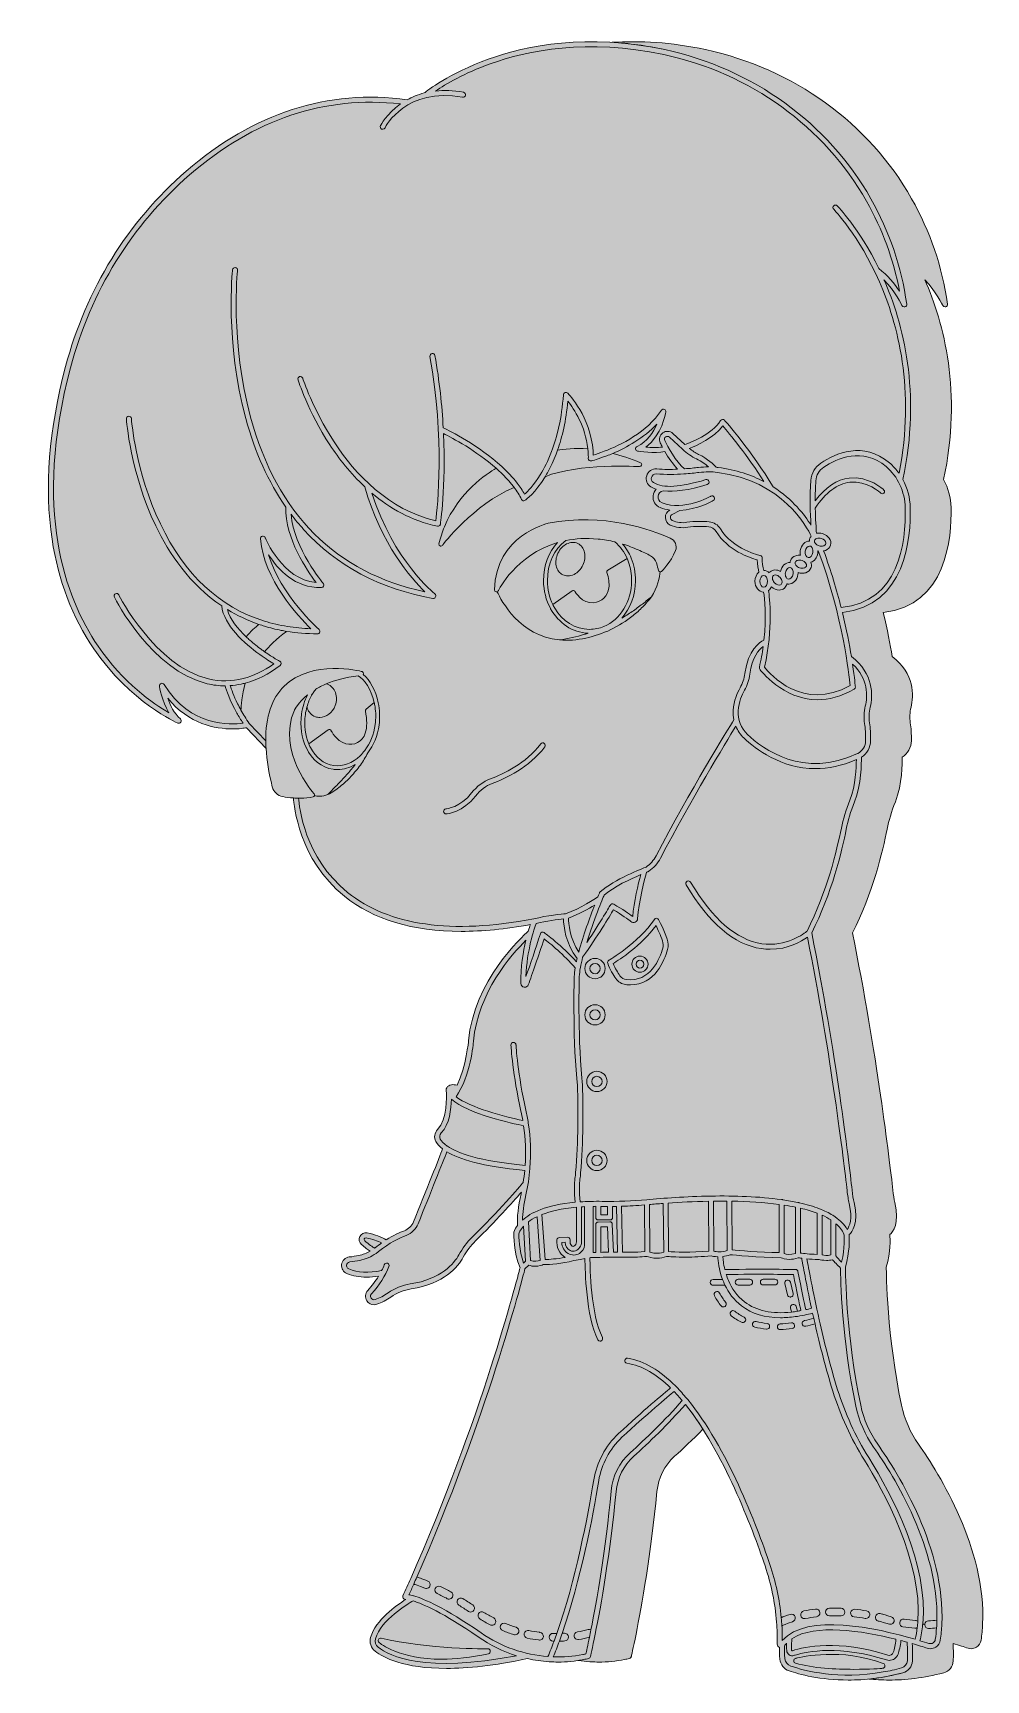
# Model space of a CAD drawing. Extents: x 267 to 761, y -958 to -104.
import ezdxf

# ---------------------------------------------------------------- set-up
doc = ezdxf.new("R2010")
doc.units = 0
doc.header["$MEASUREMENT"] = 0
doc.layers.add('SUGA_COLORS', color=7, linetype='Continuous')

msp = doc.modelspace()

# ---------------------------------------------------------------- hatches: boundary and pattern name
at = {"layer": 'SUGA_COLORS', "true_color": 0xffffff}
h = msp.add_hatch(color=7, dxfattribs=at)
h.dxf.hatch_style = 2
edge = h.paths.add_edge_path()
edge.add_spline(control_points=[(705.16, -836.21), (700.88, -830.11), (697.91, -823.31), (696.35, -816), (688.8, -780.57), (688.45, -747.01), (688.43, -744.39), (690.76, -736.42), (690.46, -729.73), (690.27, -727.5), (691.93, -726.13), (695.38, -721.82), (692.89, -710.85), (692.46, -708.94), (692.13, -706.88), (691.85, -704.37), (690.11, -688.77), (683.47, -633.14), (670.91, -571.07), (681.33, -550.65), (686.62, -528.56), (688.85, -517.17), (689.7, -512.83), (691.1, -508.23), (693.13, -503.1), (696.78, -493.89), (696.74, -482.91), (696.66, -479.87), (699.6, -478.1), (701.48, -474.87), (701.48, -471.37), (701.49, -467.83), (701.29, -464.7), (700.9, -462.07), (700.5, -459.43), (700.62, -456.72), (701.25, -454.02), (702.66, -447.97), (703.24, -436.58), (691.5, -427.78), (690.48, -421.52), (688.98, -413.69), (686.82, -404.85), (719.72, -401.5), (722.42, -365.87), (722.03, -350.51), (721.89, -345.3), (720.55, -340.31), (718.18, -335.93), (727.86, -290.76), (718.25, -254.72), (708.41, -232.36), (714.13, -238.31), (717.68, -245.59), (717.73, -245.68), (717.95, -246.14), (718.41, -246.41), (718.9, -246.41), (719.02, -246.41), (719.15, -246.4), (719.28, -246.36), (719.89, -246.17), (720.27, -245.57), (720.18, -244.93), (717.44, -225.63), (711.18, -207.25), (701.59, -190.3), (679.35, -151.01), (640.41, -122.84), (594.77, -113), (554.6, -104.35), (522.82, -110.93), (503.24, -117.98), (483, -125.27), (471.54, -134.29), (470.07, -135.49), (466.69, -136.35), (463.73, -137.58), (461.17, -139), (420.14, -133.35), (381.62, -145.79), (346.68, -176), (316.39, -202.19), (294.76, -237.21), (284.14, -277.29), (275.44, -310.12), (273.06, -340.26), (277.07, -366.88), (280.29, -388.22), (287.59, -407.36), (298.79, -423.75), (317.87, -451.69), (342.03, -462.12), (342.27, -462.22), (342.86, -462.47), (343.55, -462.25), (343.88, -461.71), (344.22, -461.17), (344.11, -460.46), (343.63, -460.04), (340.35, -457.21), (338.29, -452.94), (337.05, -449.35), (348.03, -462.83), (361.94, -465.27), (370.57, -465.27), (374.03, -465.27), (376.64, -464.87), (377.86, -464.65), (377.86, -464.65), (388.01, -475.45), (388.01, -475.45), (387.92, -474.1), (387.87, -472.78), (387.86, -471.49), (387.86, -471.49), (379.32, -462.41), (379.32, -462.41), (377.66, -460.04), (376.24, -457.72), (375.04, -455.53), (374.39, -454.37), (373.81, -453.26), (373.28, -452.19), (371.25, -448.04), (370.04, -444.67), (369.45, -442.82), (371.32, -442.7), (373.19, -442.44), (375.06, -442.03), (375.8, -441.89), (376.53, -441.71), (377.27, -441.51), (383.33, -439.89), (389.36, -436.85), (395.32, -432.39), (395.68, -432.13), (395.87, -431.7), (395.84, -431.26), (395.81, -430.81), (395.56, -430.42), (395.17, -430.21), (395.07, -430.16), (391.67, -428.28), (387.29, -425.21), (386.76, -424.84), (386.21, -424.45), (385.66, -424.04), (383.72, -422.64), (381.67, -421.04), (379.67, -419.28), (379.02, -418.71), (378.37, -418.13), (377.74, -417.53), (373.28, -413.32), (369.36, -408.41), (368.03, -403.35), (372.95, -406.38), (378.37, -409), (384.3, -411.05), (385.27, -411.39), (386.26, -411.7), (387.26, -412.01), (390.04, -412.85), (392.94, -413.58), (395.95, -414.16), (396.86, -414.34), (397.78, -414.51), (398.72, -414.66), (403.72, -415.48), (409.03, -415.93), (414.66, -415.94), (415.2, -415.94), (415.69, -415.61), (415.88, -415.1), (416.07, -414.6), (415.93, -414.02), (415.52, -413.67), (415.29, -413.47), (395.37, -395.79), (389.32, -374.9), (394.08, -382.39), (403.09, -392.47), (416.76, -391.93), (417.26, -391.91), (417.71, -391.6), (417.9, -391.15), (418.1, -390.69), (418.02, -390.16), (417.7, -389.78), (417.54, -389.59), (402.52, -371.85), (401, -353.91), (403.08, -356.67), (405.25, -359.32), (407.52, -361.83), (424.55, -380.66), (447.1, -392.69), (474.55, -397.57), (474.63, -397.58), (474.7, -397.59), (474.78, -397.59), (475.29, -397.59), (475.76, -397.29), (475.97, -396.82), (476.21, -396.27), (476.05, -395.63), (475.58, -395.26), (475.36, -395.09), (454.11, -378.22), (442.9, -343), (452.13, -350.81), (463.41, -357.31), (476.86, -360.15), (476.95, -360.17), (477.04, -360.18), (477.13, -360.18), (477.39, -360.18), (477.65, -360.1), (477.87, -359.95), (478.02, -359.85), (478.14, -359.72), (478.24, -359.57), (478.33, -359.42), (478.39, -359.26), (478.42, -359.08), (478.46, -358.81), (481.28, -340.02), (480.02, -312.06), (484.68, -314.4), (496.99, -320.99), (507.33, -330.11), (507.85, -330.58), (508.38, -331.05), (508.89, -331.53), (511.21, -333.68), (513.4, -335.96), (515.34, -338.35), (515.78, -338.89), (516.21, -339.44), (516.62, -339.99), (518.13, -342), (519.45, -344.08), (520.52, -346.22), (520.69, -346.56), (521, -346.81), (521.37, -346.9), (521.47, -346.93), (521.57, -346.94), (521.68, -346.94), (521.95, -346.94), (522.21, -346.86), (522.43, -346.7), (522.83, -346.41), (527.63, -342.87), (532.73, -334.46), (533.25, -333.6), (533.78, -332.68), (534.31, -331.7), (535.7, -329.13), (537.08, -326.19), (538.36, -322.84), (538.63, -322.14), (538.9, -321.42), (539.16, -320.69), (541.57, -313.85), (543.56, -305.46), (544.52, -295.28), (547.67, -299.31), (553.6, -308.28), (554.87, -320), (554.95, -320.66), (555.01, -321.34), (555.04, -322.02), (555.11, -322.99), (555.13, -323.98), (555.12, -324.98), (555.12, -325.38), (555.3, -325.77), (555.62, -326.02), (555.93, -326.27), (556.35, -326.36), (556.74, -326.26), (557.1, -326.17), (560.22, -325.36), (564.65, -323.65), (564.66, -323.65), (564.66, -323.65), (564.66, -323.65), (565.65, -323.27), (566.69, -322.85), (567.79, -322.38), (574.82, -319.38), (583.84, -314.47), (590.68, -307.15), (588.86, -311.37), (585.68, -316.45), (580.38, -318.74), (579.85, -318.97), (579.54, -319.52), (579.61, -320.09), (579.68, -320.66), (580.11, -321.12), (580.68, -321.22), (581.06, -321.28), (589.49, -322.7), (594.84, -321.46), (596.6, -324.53), (598.87, -327.94), (601.42, -330.58), (597.99, -330.72), (594.24, -330.73), (590.55, -330.46), (588.17, -330.28), (586.09, -331.72), (585.37, -334.03), (584.67, -336.28), (585.56, -338.59), (587.57, -339.77), (588.4, -340.26), (589.32, -340.66), (590.3, -340.99), (589.46, -341.87), (588.9, -343.01), (588.74, -344.32), (588.4, -347), (589.86, -349.47), (592.36, -350.46), (593.99, -351.11), (595.65, -351.53), (597.31, -351.77), (595.89, -352.55), (595.03, -354.02), (595.05, -355.66), (595.08, -357.34), (596.05, -358.82), (597.57, -359.53), (600.34, -360.82), (603.48, -361.22), (606.67, -360.69), (610.5, -360.06), (614.69, -360.22), (617.53, -360.46), (619.11, -360.6), (620.54, -361.5), (621.37, -362.87), (627.25, -372.62), (639.05, -376.62), (642.63, -377.64), (642.67, -379.91), (643.24, -382.58), (643.58, -383.96), (642.32, -384.97), (641.48, -386.72), (641.48, -388.7), (641.48, -391.79), (643.51, -394.31), (646.01, -394.35), (646.48, -397.57), (647.49, -406.76), (646.15, -419.28), (643.92, -420.34), (637.94, -424.28), (636.28, -436.55), (635.93, -439.12), (635.1, -441.62), (633.8, -443.95), (632.37, -446.53), (630.59, -450.65), (630.2, -455.64), (630.07, -457.32), (630.19, -458.99), (630.53, -460.61), (627.88, -464.9), (607.65, -497.8), (590.23, -531.06), (589, -533.4), (587.21, -535.42), (585.06, -536.89), (583.33, -537.56), (568.46, -543.34), (561.33, -549.7), (561.18, -549.83), (561.07, -549.99), (560.99, -550.17), (560.92, -550.34), (560.59, -551.12), (560.1, -552.34), (558.63, -553.38), (551.54, -558.22), (543.21, -561.13), (541.86, -561.24), (533.59, -561.97), (526.8, -563.78), (484.21, -571.9), (451.74, -567.27), (430.3, -550.01), (407.81, -531.93), (405.16, -505.42), (404.88, -501.21), (404, -501.2), (403.13, -501.15), (402.27, -501.08), (402.48, -504.63), (404.86, -532.85), (428.63, -552.01), (443.72, -564.16), (464, -570.26), (489.19, -570.26), (500.22, -570.26), (512.2, -569.08), (525.09, -566.73), (524.78, -567.63), (524.41, -568.79), (524.01, -570.17), (520.88, -572.9), (495.69, -595.8), (493.01, -627), (493, -627.16), (491.84, -640.15), (487.06, -650), (486.09, -649.75), (485.1, -649.66), (484.11, -649.77), (483.11, -649.87), (482.22, -650.46), (481.73, -651.35), (481.3, -652.13), (481.24, -653.04), (481.53, -653.86), (481.6, -655.24), (482.12, -667.75), (476.99, -672.97), (475.31, -674.68), (474.94, -677.26), (476.09, -679.25), (476.79, -680.45), (477.9, -681.74), (479.59, -683.05), (477.94, -687.24), (470.99, -704.85), (464.43, -720.9), (463.57, -723.01), (461.88, -724.68), (459.78, -725.47), (457.29, -726.41), (453.94, -727.94), (450.3, -730.23), (447.93, -728.7), (444.62, -727.49), (440.43, -726.64), (438.87, -726.33), (437.36, -727.07), (436.65, -728.49), (435.95, -729.91), (436.28, -731.57), (437.48, -732.62), (439.26, -734.17), (440.85, -735.33), (441.99, -736.11), (440.18, -737.13), (438.18, -737.89), (436.08, -738.33), (434.52, -738.65), (432.89, -738.91), (431.21, -739.1), (429.12, -739.34), (427.51, -740.9), (427.22, -743), (426.94, -745.05), (428.03, -746.94), (429.94, -747.72), (432.93, -748.94), (436.37, -749.55), (440.23, -749.55), (442.15, -749.55), (444.19, -749.39), (446.33, -749.09), (444.8, -751.58), (442.94, -754.05), (440.74, -756.48), (439.37, -757.99), (439.2, -760.15), (440.31, -761.84), (441.17, -763.14), (442.55, -763.87), (444.02, -763.87), (444.51, -763.87), (445.01, -763.79), (445.5, -763.62), (447.97, -762.78), (450.43, -761.52), (452.8, -759.87), (455.88, -757.72), (459.48, -756.27), (463.2, -755.68), (480.4, -752.95), (487.55, -744.19), (490.28, -739.21), (491.99, -736.1), (494.14, -733.26), (496.68, -730.76), (506.88, -720.73), (515.85, -710.72), (520.4, -705.51), (520.34, -705.79), (520.29, -706.08), (520.23, -706.36), (518.77, -712.93), (518.15, -718.44), (518.37, -722.76), (516.83, -724.86), (516.48, -726.43), (516.44, -726.64), (516.43, -726.71), (516.42, -726.79), (516.42, -726.87), (516.42, -727.27), (516.39, -736.61), (519.7, -744.75), (518.19, -750.72), (499.39, -823.79), (463.06, -905.79), (461.74, -908.78), (460.38, -911.79), (459.01, -914.81), (458.82, -915.22), (458.87, -915.7), (459.12, -916.07), (459.38, -916.45), (459.82, -916.67), (460.27, -916.65), (460.28, -916.65), (460.37, -916.64), (460.55, -916.66), (455.32, -919.89), (444.9, -927.3), (442.22, -936.36), (441.45, -938.98), (442.39, -941.87), (444.56, -943.54), (448.82, -946.81), (459.37, -952.45), (481.55, -952.45), (492.49, -952.45), (506.27, -951.08), (523.52, -947.37), (527.22, -948.21), (530.99, -948.75), (534.77, -949), (534.85, -949.01), (534.93, -949.05), (535.01, -949.05), (535.07, -949.05), (535.12, -949.03), (535.18, -949.02), (536.57, -949.1), (537.96, -949.16), (539.35, -949.16), (543.84, -949.16), (548.34, -948.72), (552.77, -947.85), (553.58, -947.69), (554.41, -947.51), (555.24, -947.32), (555.73, -947.21), (556.11, -946.84), (556.22, -946.35), (556.25, -946.22), (557.23, -942.04), (558.68, -934.73), (561.61, -920.09), (566.48, -892.9), (569.54, -860.72), (570.21, -853.66), (573.45, -847.16), (578.67, -842.45), (586.14, -835.69), (596.72, -825.64), (605.46, -815.58), (625.03, -840.03), (639.86, -878.99), (646.76, -899.34), (649.98, -908.85), (651.99, -918.62), (652.74, -928.51), (653.03, -932.23), (653.15, -935.96), (653.08, -939.71), (653.08, -939.71), (653.08, -939.89), (653.08, -939.89), (653.06, -940.64), (653.49, -941.29), (654.15, -941.61), (654.15, -942.99), (654.21, -945.24), (654.43, -947.67), (654.69, -950.43), (656.56, -952.8), (659.18, -953.7), (664.44, -955.51), (675.35, -958.5), (689.88, -958.5), (698.25, -958.5), (707.82, -957.51), (718.2, -954.72), (721.01, -953.96), (722.99, -951.51), (723.14, -948.61), (723.25, -946.26), (723.31, -942.95), (723.03, -939.6), (726.16, -940.5), (728.84, -941.33), (730.84, -941.98), (731.37, -942.15), (731.91, -942.23), (732.45, -942.23), (733.42, -942.23), (734.37, -941.97), (735.21, -941.45), (736.49, -940.65), (737.36, -939.34), (737.58, -937.85), (738, -935.05), (738.26, -932.24), (738.39, -929.43), (740.16, -890.71), (716.15, -851.85), (705.16, -836.21)], knot_values=[0, 0, 0, 0, 1, 1, 1, 2, 2, 2, 3, 3, 3, 4, 4, 4, 5, 5, 5, 6, 6, 6, 7, 7, 7, 8, 8, 8, 9, 9, 9, 10, 10, 10, 11, 11, 11, 12, 12, 12, 13, 13, 13, 14, 14, 14, 15, 15, 15, 16, 16, 16, 17, 17, 17, 18, 18, 18, 19, 19, 19, 20, 20, 20, 21, 21, 21, 22, 22, 22, 23, 23, 23, 24, 24, 24, 25, 25, 25, 26, 26, 26, 27, 27, 27, 28, 28, 28, 29, 29, 29, 30, 30, 30, 31, 31, 31, 32, 32, 32, 33, 33, 33, 34, 34, 34, 35, 35, 35, 36, 36, 36, 37, 37, 37, 38, 38, 38, 39, 39, 39, 40, 40, 40, 41, 41, 41, 42, 42, 42, 43, 43, 43, 44, 44, 44, 45, 45, 45, 46, 46, 46, 47, 47, 47, 48, 48, 48, 49, 49, 49, 50, 50, 50, 51, 51, 51, 52, 52, 52, 53, 53, 53, 54, 54, 54, 55, 55, 55, 56, 56, 56, 57, 57, 57, 58, 58, 58, 59, 59, 59, 60, 60, 60, 61, 61, 61, 62, 62, 62, 63, 63, 63, 64, 64, 64, 65, 65, 65, 66, 66, 66, 67, 67, 67, 68, 68, 68, 69, 69, 69, 70, 70, 70, 71, 71, 71, 72, 72, 72, 73, 73, 73, 74, 74, 74, 75, 75, 75, 76, 76, 76, 77, 77, 77, 78, 78, 78, 79, 79, 79, 80, 80, 80, 81, 81, 81, 82, 82, 82, 83, 83, 83, 84, 84, 84, 85, 85, 85, 86, 86, 86, 87, 87, 87, 88, 88, 88, 89, 89, 89, 90, 90, 90, 91, 91, 91, 92, 92, 92, 93, 93, 93, 94, 94, 94, 95, 95, 95, 96, 96, 96, 97, 97, 97, 98, 98, 98, 99, 99, 99, 100, 100, 100, 101, 101, 101, 102, 102, 102, 103, 103, 103, 104, 104, 104, 105, 105, 105, 106, 106, 106, 107, 107, 107, 108, 108, 108, 109, 109, 109, 110, 110, 110, 111, 111, 111, 112, 112, 112, 113, 113, 113, 114, 114, 114, 115, 115, 115, 116, 116, 116, 117, 117, 117, 118, 118, 118, 119, 119, 119, 120, 120, 120, 121, 121, 121, 122, 122, 122, 123, 123, 123, 124, 124, 124, 125, 125, 125, 126, 126, 126, 127, 127, 127, 128, 128, 128, 129, 129, 129, 130, 130, 130, 131, 131, 131, 132, 132, 132, 133, 133, 133, 134, 134, 134, 135, 135, 135, 136, 136, 136, 137, 137, 137, 138, 138, 138, 139, 139, 139, 140, 140, 140, 141, 141, 141, 142, 142, 142, 143, 143, 143, 144, 144, 144, 145, 145, 145, 146, 146, 146, 147, 147, 147, 148, 148, 148, 149, 149, 149, 150, 150, 150, 151, 151, 151, 152, 152, 152, 153, 153, 153, 154, 154, 154, 155, 155, 155, 156, 156, 156, 157, 157, 157, 158, 158, 158, 159, 159, 159, 160, 160, 160, 161, 161, 161, 162, 162, 162, 163, 163, 163, 164, 164, 164, 165, 165, 165, 166, 166, 166, 167, 167, 167, 168, 168, 168, 169, 169, 169, 170, 170, 170, 171, 171, 171, 172, 172, 172, 173, 173, 173, 174, 174, 174, 175, 175, 175, 176, 176, 176, 177, 177, 177, 178, 178, 178, 179, 179, 179, 180, 180, 180, 181, 181, 181, 182, 182, 182, 183, 183, 183, 184, 184, 184, 185, 185, 185, 186, 186, 186, 187, 187, 187, 188, 188, 188, 189, 189, 189, 190, 190, 190, 191, 191, 191, 192, 192, 192, 193, 193, 193, 194, 194, 194, 195, 195, 195, 196, 196, 196, 197, 197, 197, 198, 198, 198, 199, 199, 199, 200, 200, 200, 201, 201, 201, 202, 202, 202, 203, 203, 203, 204, 204, 204, 205, 205, 205, 206, 206, 206, 207, 207, 207, 208, 208, 208, 209, 209, 209, 210, 210, 210, 210], degree=3, periodic=1)
edge = h.paths.add_edge_path()
edge.add_spline(control_points=[(719.43, -350.58), (719.9, -368.8), (716.16, -399.51), (686.19, -402.31), (683.9, -393.27), (680.94, -383.29), (677.13, -372.95), (677.46, -372.89), (677.79, -372.8), (678.1, -372.68), (679.43, -372.16), (680.39, -371.15), (680.73, -369.92), (681.42, -367.48), (679.54, -364.81), (676.54, -363.97), (675.48, -363.67), (674.4, -363.63), (673.4, -363.83), (673.22, -361.35), (672.9, -356.44), (672.78, -350.76), (678.13, -342.66), (684.14, -338.14), (690.66, -337.36), (699.71, -336.29), (706.77, -342.9), (706.84, -342.97), (707.28, -343.38), (707.98, -343.37), (708.4, -342.93), (708.82, -342.49), (708.8, -341.8), (708.37, -341.38), (708.05, -341.08), (700.52, -333.98), (690.42, -335.17), (683.96, -335.94), (678.03, -339.91), (672.74, -346.98), (672.74, -343.53), (672.82, -339.94), (673.07, -336.54), (673.28, -333.72), (674.77, -331.18), (677.17, -329.58), (684.01, -324.99), (697.31, -318.85), (709.51, -329.22), (715.59, -334.4), (719.21, -342.18), (719.43, -350.58)], knot_values=[0, 0, 0, 0, 1, 1, 1, 2, 2, 2, 3, 3, 3, 4, 4, 4, 5, 5, 5, 6, 6, 6, 7, 7, 7, 8, 8, 8, 9, 9, 9, 10, 10, 10, 11, 11, 11, 12, 12, 12, 13, 13, 13, 14, 14, 14, 15, 15, 15, 16, 16, 16, 17, 17, 17, 17], degree=3, periodic=1)
edge = h.paths.add_edge_path()
edge.add_spline(control_points=[(674.75, -370.31), (673.16, -369.86), (672.06, -368.6), (672.35, -367.56), (672.52, -366.96), (673.1, -366.65), (673.44, -366.52), (673.8, -366.38), (674.23, -366.31), (674.67, -366.31), (675.05, -366.31), (675.45, -366.36), (675.83, -366.47), (677.26, -366.87), (678.28, -367.92), (678.28, -368.87), (678.28, -368.99), (678.26, -369.11), (678.23, -369.22), (678.06, -369.82), (677.48, -370.13), (677.15, -370.26), (676.46, -370.53), (675.59, -370.54), (674.75, -370.31)], knot_values=[0, 0, 0, 0, 1, 1, 1, 2, 2, 2, 3, 3, 3, 4, 4, 4, 5, 5, 5, 6, 6, 6, 7, 7, 7, 8, 8, 8, 8], degree=3, periodic=1)
edge = h.paths.add_edge_path()
edge.add_spline(control_points=[(592.41, -316.88), (592.73, -317.54), (593.1, -318.28), (593.52, -319.07), (590.88, -319.53), (587.48, -319.38), (584.89, -319.13), (593.1, -313.15), (595.26, -301.54), (595.35, -300.99), (595.46, -300.38), (595.13, -299.78), (594.55, -299.55), (593.98, -299.33), (593.32, -299.53), (592.99, -300.05), (585.61, -311.34), (571.88, -318.05), (563.41, -321.31), (560.99, -322.24), (559, -322.89), (557.71, -323.28), (557.69, -322.55), (557.65, -321.82), (557.59, -321.11), (556.27, -303.42), (544.93, -291.67), (544.41, -291.14), (544.06, -290.78), (543.52, -290.66), (543.04, -290.84), (542.56, -291.01), (542.23, -291.45), (542.19, -291.96), (541.33, -304.15), (538.93, -313.86), (536.04, -321.44), (534.21, -326.26), (532.17, -330.22), (530.21, -333.42), (526.86, -338.88), (523.71, -342.12), (522.08, -343.61), (520.98, -341.62), (519.69, -339.69), (518.25, -337.83), (515.91, -334.78), (513.19, -331.91), (510.3, -329.25), (498.3, -318.2), (483.31, -310.73), (479.88, -309.09), (479.27, -297.78), (477.98, -285.09), (475.59, -271.59), (475.46, -270.89), (474.79, -270.42), (474.08, -270.54), (473.38, -270.67), (472.9, -271.34), (473.03, -272.05), (480.68, -315.25), (476.96, -350.08), (476.04, -357.3), (427.09, -345.92), (407.28, -284.06), (407.08, -283.43), (406.87, -282.75), (406.14, -282.37), (405.45, -282.58), (404.77, -282.79), (404.38, -283.52), (404.6, -284.21), (404.65, -284.37), (409.78, -300.64), (421.16, -318), (425.71, -324.94), (431.69, -332.67), (439.18, -339.68), (447.64, -369.41), (463.4, -387.29), (470.43, -394.12), (424.19, -384.37), (393.78, -353.93), (379.99, -303.61), (369.34, -264.7), (373.21, -227.86), (373.25, -227.49), (373.33, -226.78), (372.81, -226.14), (372.1, -226.06), (371.39, -225.98), (370.74, -226.49), (370.66, -227.21), (370.62, -227.58), (366.7, -264.85), (377.47, -304.22), (382.28, -321.81), (389.26, -337.2), (398.29, -350.18), (397.86, -366.71), (409.42, -383.38), (413.96, -389.27), (396.41, -387.88), (387.73, -366.36), (387.64, -366.13), (387.4, -365.53), (386.76, -365.2), (386.13, -365.34), (385.5, -365.49), (385.08, -366.08), (385.13, -366.72), (386.9, -387.7), (404.61, -406.77), (411.3, -413.28), (407.11, -413.14), (403.05, -412.75), (399.11, -412.13), (394.98, -411.47), (391, -410.54), (387.15, -409.35), (363.95, -402.17), (345.88, -385.3), (333.23, -358.94), (320.28, -331.95), (318.21, -304.59), (318.19, -304.32), (318.14, -303.6), (317.52, -303.06), (316.81, -303.11), (316.09, -303.16), (315.55, -303.78), (315.6, -304.5), (315.62, -304.78), (317.71, -332.56), (330.86, -360), (337.73, -374.35), (348.5, -390.26), (365.04, -401.43), (366.12, -411.52), (376.78, -420.94), (384.85, -426.71), (387.85, -428.86), (390.5, -430.5), (392.15, -431.48), (386.85, -435.19), (381.52, -437.74), (376.17, -439.11), (370.17, -440.66), (364.16, -440.72), (358.18, -439.29), (330.4, -432.68), (311.89, -396.08), (311.71, -395.71), (311.39, -395.07), (310.61, -394.81), (309.97, -395.13), (309.32, -395.45), (309.06, -396.23), (309.38, -396.87), (310.15, -398.42), (328.6, -434.92), (357.57, -441.82), (360.63, -442.55), (363.69, -442.91), (366.75, -442.92), (367.39, -445.05), (369.2, -450.44), (372.9, -457.04), (373.84, -458.73), (374.91, -460.5), (376.11, -462.31), (369.74, -463.22), (348.72, -464.31), (335.18, -442.2), (334.86, -441.68), (334.22, -441.45), (333.64, -441.65), (333.06, -441.86), (332.7, -442.44), (332.79, -443.05), (332.84, -443.45), (333.88, -450.7), (337.7, -456.91), (329.58, -452.22), (314.07, -441.51), (300.93, -422.28), (283.67, -397), (267.18, -351.44), (286.66, -277.95), (297.14, -238.39), (318.48, -203.81), (348.38, -177.97), (381.85, -149.04), (418.61, -136.67), (457.7, -141.18), (450.52, -146.28), (447.44, -152.3), (447.38, -152.42), (447.06, -153.07), (447.33, -153.84), (447.97, -154.16), (448.15, -154.25), (448.35, -154.3), (448.54, -154.3), (449.02, -154.3), (449.48, -154.03), (449.71, -153.57), (450.14, -152.7), (460.64, -132.29), (489.96, -137.69), (490.66, -137.81), (491.34, -137.35), (491.47, -136.64), (491.6, -135.94), (491.13, -135.26), (490.43, -135.13), (485.01, -134.13), (480.2, -134.01), (475.92, -134.46), (481.09, -130.98), (490.73, -125.24), (504.24, -120.39), (523.48, -113.48), (554.71, -107.03), (594.22, -115.54), (639.14, -125.22), (677.45, -152.94), (699.33, -191.58), (707.6, -206.2), (713.35, -221.9), (716.46, -238.34), (713.97, -234.57), (710.28, -229.87), (705.69, -226.5), (695.54, -205.74), (684.3, -194.1), (684.18, -193.97), (683.68, -193.46), (682.86, -193.45), (682.34, -193.95), (681.83, -194.45), (681.82, -195.27), (682.32, -195.79), (682.45, -195.92), (695.47, -209.42), (706, -233.35), (715.49, -254.88), (724.8, -289.42), (716.19, -332.72), (714.75, -330.7), (713.09, -328.85), (711.19, -327.24), (697.69, -315.76), (683.17, -322.43), (675.72, -327.42), (672.65, -329.47), (670.74, -332.73), (670.48, -336.36), (669.88, -344.49), (670.19, -353.69), (670.52, -359.6), (667.29, -354.31), (661.14, -346.25), (650.91, -339.72), (640.2, -321.67), (625.9, -305.36), (625.76, -305.2), (625.49, -304.89), (625.08, -304.73), (624.68, -304.76), (624.27, -304.79), (623.91, -305.01), (623.69, -305.35), (619.06, -312.59), (608.05, -316.82), (605.17, -317.83), (605.17, -317.83), (598.9, -312.05), (598.9, -312.05), (597.47, -310.73), (595.36, -310.58), (593.75, -311.69), (592.07, -312.86), (591.5, -315.05), (592.41, -316.88)], knot_values=[0, 0, 0, 0, 1, 1, 1, 2, 2, 2, 3, 3, 3, 4, 4, 4, 5, 5, 5, 6, 6, 6, 7, 7, 7, 8, 8, 8, 9, 9, 9, 10, 10, 10, 11, 11, 11, 12, 12, 12, 13, 13, 13, 14, 14, 14, 15, 15, 15, 16, 16, 16, 17, 17, 17, 18, 18, 18, 19, 19, 19, 20, 20, 20, 21, 21, 21, 22, 22, 22, 23, 23, 23, 24, 24, 24, 25, 25, 25, 26, 26, 26, 27, 27, 27, 28, 28, 28, 29, 29, 29, 30, 30, 30, 31, 31, 31, 32, 32, 32, 33, 33, 33, 34, 34, 34, 35, 35, 35, 36, 36, 36, 37, 37, 37, 38, 38, 38, 39, 39, 39, 40, 40, 40, 41, 41, 41, 42, 42, 42, 43, 43, 43, 44, 44, 44, 45, 45, 45, 46, 46, 46, 47, 47, 47, 48, 48, 48, 49, 49, 49, 50, 50, 50, 51, 51, 51, 52, 52, 52, 53, 53, 53, 54, 54, 54, 55, 55, 55, 56, 56, 56, 57, 57, 57, 58, 58, 58, 59, 59, 59, 60, 60, 60, 61, 61, 61, 62, 62, 62, 63, 63, 63, 64, 64, 64, 65, 65, 65, 66, 66, 66, 67, 67, 67, 68, 68, 68, 69, 69, 69, 70, 70, 70, 71, 71, 71, 72, 72, 72, 73, 73, 73, 74, 74, 74, 75, 75, 75, 76, 76, 76, 77, 77, 77, 78, 78, 78, 79, 79, 79, 80, 80, 80, 81, 81, 81, 82, 82, 82, 83, 83, 83, 84, 84, 84, 85, 85, 85, 86, 86, 86, 87, 87, 87, 88, 88, 88, 89, 89, 89, 90, 90, 90, 91, 91, 91, 92, 92, 92, 93, 93, 93, 94, 94, 94, 95, 95, 95, 95], degree=3, periodic=1)
edge = h.paths.add_edge_path()
edge.add_spline(control_points=[(667.58, -373.13), (667.82, -371.59), (668.82, -370.41), (669.83, -370.41), (669.89, -370.41), (669.96, -370.41), (670.02, -370.42), (670.64, -370.52), (671.01, -371.06), (671.18, -371.37), (671.53, -372.02), (671.65, -372.89), (671.52, -373.75), (671.26, -375.38), (670.14, -376.62), (669.07, -376.45), (668, -376.28), (667.32, -374.76), (667.58, -373.13)], knot_values=[0, 0, 0, 0, 1, 1, 1, 2, 2, 2, 3, 3, 3, 4, 4, 4, 5, 5, 5, 6, 6, 6, 6], degree=3, periodic=1)
edge = h.paths.add_edge_path()
edge.add_spline(control_points=[(668.16, -380.81), (667.96, -381.4), (667.36, -381.68), (667.02, -381.8), (666.32, -382.03), (665.45, -382.01), (664.63, -381.73), (663.8, -381.45), (663.09, -380.94), (662.68, -380.34), (662.48, -380.04), (662.17, -379.46), (662.37, -378.87), (662.57, -378.28), (663.16, -378), (663.5, -377.88), (663.82, -377.78), (664.17, -377.72), (664.54, -377.72), (664.99, -377.72), (665.45, -377.8), (665.9, -377.95), (667.46, -378.48), (668.5, -379.79), (668.16, -380.81)], knot_values=[0, 0, 0, 0, 1, 1, 1, 2, 2, 2, 3, 3, 3, 4, 4, 4, 5, 5, 5, 6, 6, 6, 7, 7, 7, 8, 8, 8, 8], degree=3, periodic=1)
edge = h.paths.add_edge_path()
edge.add_spline(control_points=[(646.19, -336.99), (639.69, -333.59), (631.84, -330.88), (622.38, -329.66), (622.04, -329.62), (621.7, -329.6), (621.35, -329.56), (620.3, -328.43), (616.94, -325.03), (612.31, -322.87), (610.64, -322.1), (609, -321.06), (607.41, -319.79), (611.43, -318.26), (620.05, -314.43), (624.88, -308.17), (628.07, -311.92), (637.78, -323.64), (646.19, -336.99)], knot_values=[0, 0, 0, 0, 1, 1, 1, 2, 2, 2, 3, 3, 3, 4, 4, 4, 5, 5, 5, 6, 6, 6, 6], degree=3, periodic=1)
edge = h.paths.add_edge_path()
edge.add_spline(control_points=[(594.74, -315.74), (594.41, -315.06), (594.62, -314.26), (595.24, -313.83), (595.83, -313.42), (596.61, -313.47), (597.13, -313.96), (597.13, -313.96), (603.97, -320.27), (603.97, -320.27), (606.28, -322.4), (608.72, -324.07), (611.21, -325.23), (613.74, -326.41), (615.89, -328.04), (617.4, -329.36), (615.69, -329.37), (613.94, -329.48), (612.16, -329.69), (610.37, -329.91), (607.9, -330.18), (605.04, -330.37), (600.41, -326.65), (596.31, -318.95), (594.74, -315.74)], knot_values=[0, 0, 0, 0, 1, 1, 1, 2, 2, 2, 3, 3, 3, 4, 4, 4, 5, 5, 5, 6, 6, 6, 7, 7, 7, 8, 8, 8, 8], degree=3, periodic=1)
edge = h.paths.add_edge_path()
edge.add_spline(control_points=[(623.6, -361.53), (622.34, -359.45), (620.16, -358.08), (617.75, -357.88), (614.76, -357.61), (610.34, -357.45), (606.24, -358.12), (603.58, -358.56), (600.96, -358.24), (598.67, -357.17), (598.05, -356.88), (597.67, -356.3), (597.65, -355.61), (597.64, -354.92), (598, -354.32), (598.62, -354.01), (598.62, -354.01), (602.57, -352), (602.57, -352), (611.63, -351.54), (619.46, -347.08), (619.9, -346.83), (620.52, -346.47), (620.74, -345.67), (620.38, -345.05), (620.02, -344.43), (619.22, -344.22), (618.6, -344.58), (618.46, -344.66), (604.62, -352.54), (593.32, -348.05), (591.61, -347.37), (591.17, -345.78), (591.32, -344.63), (591.46, -343.45), (592.26, -342.09), (594.04, -341.86), (594.04, -341.86), (594.13, -341.85), (594.13, -341.85), (599.71, -342.54), (607.12, -341.42), (616.8, -338.48), (617.49, -338.27), (617.88, -337.54), (617.67, -336.85), (617.46, -336.17), (616.74, -335.78), (616.05, -335.99), (602.67, -340.05), (594.04, -340.54), (588.88, -337.52), (587.71, -336.84), (587.59, -335.67), (587.86, -334.8), (588.13, -333.93), (588.94, -332.95), (590.36, -333.05), (595.3, -333.41), (600.35, -333.29), (604.61, -333.01), (604.62, -333.01), (604.62, -333.01), (604.62, -333.01), (604.63, -333.01), (604.63, -333.01), (604.64, -333.01), (607.8, -332.8), (610.54, -332.51), (612.48, -332.28), (615.83, -331.87), (619.05, -331.85), (622.05, -332.24), (655.88, -336.61), (668.51, -360.63), (670.68, -365.35), (670.3, -365.79), (670.01, -366.3), (669.85, -366.86), (669.76, -367.17), (669.72, -367.5), (669.71, -367.82), (667.47, -367.89), (665.45, -369.94), (665.01, -372.72), (664.87, -373.57), (664.91, -374.4), (665.07, -375.16), (664.24, -375.1), (663.42, -375.17), (662.67, -375.42), (661.32, -375.87), (660.31, -376.83), (659.9, -378.04), (659.81, -378.33), (659.75, -378.63), (659.72, -378.93), (658.6, -378.89), (657.47, -379.34), (656.56, -380.22), (655.66, -381.08), (655.05, -382.28), (654.79, -383.62), (652.93, -382.55), (650.76, -382.55), (649.33, -383.8), (649.17, -383.94), (649.05, -384.11), (648.91, -384.27), (648.13, -383.51), (647.15, -383.05), (646.07, -383.05), (646.06, -383.05), (646.05, -383.05), (646.03, -383.05), (645.67, -381.49), (645.1, -378.68), (645.25, -376.74), (645.3, -376.1), (644.88, -375.52), (644.25, -375.38), (644.11, -375.34), (629.85, -371.9), (623.6, -361.53)], knot_values=[0, 0, 0, 0, 1, 1, 1, 2, 2, 2, 3, 3, 3, 4, 4, 4, 5, 5, 5, 6, 6, 6, 7, 7, 7, 8, 8, 8, 9, 9, 9, 10, 10, 10, 11, 11, 11, 12, 12, 12, 13, 13, 13, 14, 14, 14, 15, 15, 15, 16, 16, 16, 17, 17, 17, 18, 18, 18, 19, 19, 19, 20, 20, 20, 21, 21, 21, 22, 22, 22, 23, 23, 23, 24, 24, 24, 25, 25, 25, 26, 26, 26, 27, 27, 27, 28, 28, 28, 29, 29, 29, 30, 30, 30, 31, 31, 31, 32, 32, 32, 33, 33, 33, 34, 34, 34, 35, 35, 35, 36, 36, 36, 37, 37, 37, 38, 38, 38, 39, 39, 39, 40, 40, 40, 41, 41, 41, 41], degree=3, periodic=1)
edge = h.paths.add_edge_path()
edge.add_spline(control_points=[(661.25, -384.87), (660.99, -386.5), (659.85, -387.73), (658.8, -387.57), (658.19, -387.47), (657.81, -386.93), (657.64, -386.62), (657.3, -385.97), (657.17, -385.1), (657.31, -384.24), (657.44, -383.39), (657.83, -382.6), (658.36, -382.09), (658.59, -381.87), (659.03, -381.52), (659.56, -381.52), (659.63, -381.52), (659.69, -381.53), (659.75, -381.54), (660.82, -381.71), (661.51, -383.23), (661.25, -384.87)], knot_values=[0, 0, 0, 0, 1, 1, 1, 2, 2, 2, 3, 3, 3, 4, 4, 4, 5, 5, 5, 6, 6, 6, 7, 7, 7, 7], degree=3, periodic=1)
edge = h.paths.add_edge_path()
edge.add_spline(control_points=[(655.07, -390.35), (654.25, -391.06), (652.64, -390.61), (651.55, -389.37), (650.98, -388.72), (650.62, -387.92), (650.57, -387.18), (650.54, -386.83), (650.57, -386.17), (651.04, -385.76), (651.3, -385.53), (651.65, -385.42), (652.03, -385.42), (652.84, -385.42), (653.81, -385.9), (654.55, -386.74), (655.12, -387.39), (655.48, -388.19), (655.54, -388.93), (655.56, -389.28), (655.54, -389.94), (655.07, -390.35)], knot_values=[0, 0, 0, 0, 1, 1, 1, 2, 2, 2, 3, 3, 3, 4, 4, 4, 5, 5, 5, 6, 6, 6, 7, 7, 7, 7], degree=3, periodic=1)
edge = h.paths.add_edge_path()
edge.add_spline(control_points=[(646.07, -391.76), (644.99, -391.76), (644.08, -390.36), (644.08, -388.7), (644.08, -387.05), (644.99, -385.65), (646.07, -385.65), (647.16, -385.65), (648.07, -387.05), (648.07, -388.7), (648.07, -390.36), (647.16, -391.76), (646.07, -391.76)], knot_values=[0, 0, 0, 0, 1, 1, 1, 2, 2, 2, 3, 3, 3, 4, 4, 4, 4], degree=3, periodic=1)
edge = h.paths.add_edge_path()
edge.add_spline(control_points=[(648.51, -393.48), (649.14, -393), (649.67, -392.33), (650.04, -391.54), (651.23, -392.67), (652.71, -393.27), (654.09, -393.27), (655.09, -393.27), (656.03, -392.96), (656.78, -392.31), (657.43, -391.73), (657.85, -390.94), (658.03, -390.06), (658.15, -390.09), (658.27, -390.12), (658.4, -390.14), (658.59, -390.17), (658.79, -390.18), (658.99, -390.18), (661.27, -390.18), (663.37, -388.11), (663.82, -385.27), (663.87, -384.92), (663.9, -384.56), (663.9, -384.22), (664.59, -384.44), (665.29, -384.56), (665.98, -384.56), (666.63, -384.56), (667.26, -384.46), (667.85, -384.26), (669.2, -383.81), (670.21, -382.85), (670.62, -381.64), (670.93, -380.72), (670.86, -379.75), (670.49, -378.84), (672.26, -378.25), (673.72, -376.46), (674.08, -374.15), (674.16, -373.71), (674.17, -373.27), (674.15, -372.83), (674.21, -372.85), (674.27, -372.86), (674.33, -372.87), (687.1, -407.08), (690.39, -437.47), (690.88, -442.76), (666.42, -456.58), (649.2, -436.72), (646.47, -433.28), (651.08, -412.67), (649.13, -397.28), (648.51, -393.48)], knot_values=[0, 0, 0, 0, 1, 1, 1, 2, 2, 2, 3, 3, 3, 4, 4, 4, 5, 5, 5, 6, 6, 6, 7, 7, 7, 8, 8, 8, 9, 9, 9, 10, 10, 10, 11, 11, 11, 12, 12, 12, 13, 13, 13, 14, 14, 14, 15, 15, 15, 16, 16, 16, 17, 17, 17, 18, 18, 18, 18], degree=3, periodic=1)
edge = h.paths.add_edge_path()
edge.add_spline(control_points=[(632.79, -455.84), (633.14, -451.32), (634.77, -447.57), (636.08, -445.21), (637.53, -442.59), (638.46, -439.8), (638.86, -436.89), (640.05, -428.11), (643.52, -424.2), (645.75, -422.54), (645.3, -425.93), (644.66, -429.53), (643.8, -433.29), (643.72, -433.66), (643.8, -434.05), (644.02, -434.35), (644.18, -434.56), (655.88, -450.13), (674.06, -450.13), (679.76, -450.13), (686.09, -448.6), (692.91, -444.59), (693.34, -444.34), (693.58, -443.86), (693.55, -443.37), (693.54, -443.25), (693.19, -438.9), (692.11, -431.66), (700.42, -439.27), (699.89, -448.4), (698.72, -453.43), (698.01, -456.46), (697.88, -459.49), (698.33, -462.46), (698.7, -464.92), (698.89, -468), (698.88, -471.37), (698.88, -474.17), (697.26, -476.76), (694.76, -477.96), (694.76, -477.97), (694.76, -477.97), (694.76, -477.97), (694.76, -477.97), (694.75, -477.97), (694.75, -477.97), (666.72, -491.46), (645.44, -475.55), (637.59, -468.08), (634.19, -464.85), (632.44, -460.39), (632.79, -455.84)], knot_values=[0, 0, 0, 0, 1, 1, 1, 2, 2, 2, 3, 3, 3, 4, 4, 4, 5, 5, 5, 6, 6, 6, 7, 7, 7, 8, 8, 8, 9, 9, 9, 10, 10, 10, 11, 11, 11, 12, 12, 12, 13, 13, 13, 14, 14, 14, 15, 15, 15, 16, 16, 16, 17, 17, 17, 17], degree=3, periodic=1)
edge = h.paths.add_edge_path()
edge.add_spline(control_points=[(585.34, -539.58), (585.82, -539.39), (586.1, -539.28), (586.12, -539.27), (586.21, -539.24), (586.3, -539.19), (586.39, -539.13), (586.39, -539.13), (586.48, -539.07), (586.48, -539.07), (589.01, -537.35), (591.1, -535), (592.54, -532.26), (608.31, -502.15), (626.39, -472.32), (631.57, -463.88), (632.52, -466.13), (633.95, -468.21), (635.79, -469.96), (641.73, -475.61), (654.97, -485.84), (672.92, -485.84), (679.4, -485.84), (686.49, -484.5), (694.07, -481.14), (694.09, -485.11), (693.77, -494.43), (690.71, -502.15), (688.62, -507.42), (687.18, -512.17), (686.3, -516.67), (684.09, -527.96), (678.84, -549.88), (668.51, -570.07), (667.16, -571.2), (657.83, -578.56), (645.02, -576.63), (631.9, -574.65), (619.48, -563.93), (608.12, -544.75), (607.75, -544.13), (606.96, -543.93), (606.34, -544.29), (605.72, -544.66), (605.51, -545.45), (605.88, -546.07), (617.67, -565.98), (630.73, -577.13), (644.67, -579.21), (646.3, -579.45), (647.87, -579.56), (649.38, -579.56), (658.68, -579.56), (665.62, -575.44), (668.69, -573.22), (681.02, -634.52), (687.54, -689.22), (689.27, -704.66), (689.56, -707.27), (689.9, -709.42), (690.36, -711.43), (692.19, -719.52), (690.5, -723.25), (689.29, -724.79), (687.88, -722.33), (685.8, -720.2), (683.17, -718.36), (683.02, -718.19), (682.84, -718.06), (682.62, -717.99), (680.63, -716.66), (678.36, -715.5), (675.84, -714.47), (675.62, -714.27), (675.33, -714.14), (675.01, -714.13), (671.83, -712.89), (668.3, -711.86), (664.51, -711.01), (664.31, -710.89), (664.09, -710.8), (663.84, -710.8), (663.79, -710.8), (663.74, -710.82), (663.69, -710.83), (661.22, -710.3), (658.65, -709.84), (656, -709.45), (655.82, -709.37), (655.63, -709.3), (655.42, -709.3), (655.35, -709.3), (655.29, -709.33), (655.22, -709.34), (643.72, -707.72), (630.84, -707.32), (618.74, -707.52), (618.71, -707.52), (618.68, -707.5), (618.65, -707.5), (618.61, -707.5), (618.58, -707.52), (618.55, -707.52), (605.74, -707.74), (593.82, -708.62), (585.37, -709.42), (578.08, -710.1), (570.33, -710.38), (562.34, -710.25), (560.26, -710.21), (558.3, -710.23), (556.41, -710.27), (556.4, -710.27), (556.38, -710.26), (556.37, -710.26), (556.35, -710.26), (556.34, -710.27), (556.32, -710.28), (554.44, -710.32), (552.64, -710.4), (550.93, -710.51), (550.14, -705.13), (550.55, -700.53), (550.78, -698.72), (550.92, -697.65), (551.04, -696.58), (551.14, -695.51), (552.65, -679.86), (552.36, -660.67), (552.16, -653.14), (552.11, -651.09), (551.97, -648.87), (551.74, -646.35), (549.54, -622.57), (550.42, -593.97), (550.43, -593.71), (550.58, -590.89), (551.23, -587.37), (552.18, -583.58), (559.87, -572.9), (566.15, -562.42), (568.14, -559.05), (572.61, -561.64), (575.7, -563.96), (577.2, -565.16), (577.83, -565.66), (578.67, -565.77), (579.4, -565.44), (580.13, -565.11), (580.61, -564.41), (580.66, -563.6), (581.09, -555.33), (584.53, -542.5), (585.34, -539.58)], knot_values=[0, 0, 0, 0, 1, 1, 1, 2, 2, 2, 3, 3, 3, 4, 4, 4, 5, 5, 5, 6, 6, 6, 7, 7, 7, 8, 8, 8, 9, 9, 9, 10, 10, 10, 11, 11, 11, 12, 12, 12, 13, 13, 13, 14, 14, 14, 15, 15, 15, 16, 16, 16, 17, 17, 17, 18, 18, 18, 19, 19, 19, 20, 20, 20, 21, 21, 21, 22, 22, 22, 23, 23, 23, 24, 24, 24, 25, 25, 25, 26, 26, 26, 27, 27, 27, 28, 28, 28, 29, 29, 29, 30, 30, 30, 31, 31, 31, 32, 32, 32, 33, 33, 33, 34, 34, 34, 35, 35, 35, 36, 36, 36, 37, 37, 37, 38, 38, 38, 39, 39, 39, 40, 40, 40, 41, 41, 41, 42, 42, 42, 43, 43, 43, 44, 44, 44, 45, 45, 45, 46, 46, 46, 47, 47, 47, 48, 48, 48, 49, 49, 49, 50, 50, 50, 51, 51, 51, 51], degree=3, periodic=1)
edge = h.paths.add_edge_path()
edge.add_spline(control_points=[(686.44, -741.8), (685.22, -740.58), (684.03, -739.21), (683.49, -738.59), (683.49, -738.59), (683.49, -721.85), (683.49, -721.85), (685.32, -723.43), (686.73, -725.21), (687.63, -727.22), (687.74, -728.3), (688.26, -734.35), (686.44, -741.8)], knot_values=[0, 0, 0, 0, 1, 1, 1, 2, 2, 2, 3, 3, 3, 4, 4, 4, 4], degree=3, periodic=1)
edge = h.paths.add_edge_path()
edge.add_spline(control_points=[(680.89, -719.9), (680.89, -719.9), (680.89, -738.06), (680.89, -738.06), (678.96, -738.46), (677.25, -738.26), (676.28, -738.06), (676.28, -738.06), (676.28, -717.41), (676.28, -717.41), (677.96, -718.16), (679.5, -718.99), (680.89, -719.9)], knot_values=[0, 0, 0, 0, 1, 1, 1, 2, 2, 2, 3, 3, 3, 4, 4, 4, 4], degree=3, periodic=1)
edge = h.paths.add_edge_path()
edge.add_spline(control_points=[(663.49, -767.26), (662.47, -767.42), (661.48, -767.55), (660.5, -767.66), (650.35, -768.78), (642.18, -767.03), (636.12, -762.4), (632.07, -759.31), (629.48, -755.28), (627.81, -751.38), (627.34, -750.29), (626.94, -749.21), (626.61, -748.16), (643.54, -747.99), (657.59, -748.12), (661.47, -748.17), (663.06, -756.43), (664.69, -764), (665.32, -766.94), (664.7, -767.05), (664.09, -767.16), (663.49, -767.26)], knot_values=[0, 0, 0, 0, 1, 1, 1, 2, 2, 2, 3, 3, 3, 4, 4, 4, 5, 5, 5, 6, 6, 6, 7, 7, 7, 7], degree=3, periodic=1)
edge = h.paths.add_edge_path()
edge.add_spline(control_points=[(663.82, -746.63), (663.71, -746.03), (663.18, -745.59), (662.56, -745.58), (662.4, -745.58), (646.09, -745.35), (625.89, -745.57), (625.16, -742.59), (624.93, -740.14), (624.85, -738.88), (626.05, -738.74), (627.31, -738.44), (628.57, -737.91), (630.74, -738.14), (643.15, -739.42), (655.11, -739.47), (655.76, -739.77), (657.31, -740.36), (659.47, -740.36), (660.76, -740.36), (662.28, -740.13), (663.94, -739.51), (664.3, -739.57), (664.92, -739.67), (665.76, -739.79), (666.29, -742.82), (668.07, -752.83), (670.85, -765.7), (669.84, -765.97), (668.85, -766.2), (667.87, -766.42), (667.21, -763.38), (665.48, -755.28), (663.82, -746.63)], knot_values=[0, 0, 0, 0, 1, 1, 1, 2, 2, 2, 3, 3, 3, 4, 4, 4, 5, 5, 5, 6, 6, 6, 7, 7, 7, 8, 8, 8, 9, 9, 9, 10, 10, 10, 11, 11, 11, 11], degree=3, periodic=1)
edge = h.paths.add_edge_path()
edge.add_spline(control_points=[(620.14, -736.13), (620.14, -736.13), (619.96, -710.14), (619.96, -710.14), (622.25, -710.11), (624.56, -710.11), (626.9, -710.12), (626.9, -710.12), (627.08, -735.71), (627.08, -735.71), (624.34, -736.71), (621.54, -736.4), (620.14, -736.13)], knot_values=[0, 0, 0, 0, 1, 1, 1, 2, 2, 2, 3, 3, 3, 4, 4, 4, 4], degree=3, periodic=1)
edge = h.paths.add_edge_path()
edge.add_spline(control_points=[(629.5, -710.16), (637.83, -710.29), (646.29, -710.78), (654.12, -711.82), (654.12, -711.82), (654.12, -736.86), (654.12, -736.86), (643.67, -736.76), (633.09, -735.76), (629.67, -735.41), (629.67, -735.41), (629.5, -710.16), (629.5, -710.16)], knot_values=[0, 0, 0, 0, 1, 1, 1, 2, 2, 2, 3, 3, 3, 4, 4, 4, 4], degree=3, periodic=1)
edge = h.paths.add_edge_path()
edge.add_spline(control_points=[(656.72, -737.32), (656.72, -737.32), (656.72, -712.19), (656.72, -712.19), (658.71, -712.49), (660.66, -712.84), (662.54, -713.22), (662.54, -713.22), (662.54, -737.26), (662.54, -737.26), (659.81, -738.14), (657.72, -737.67), (656.72, -737.32)], knot_values=[0, 0, 0, 0, 1, 1, 1, 2, 2, 2, 3, 3, 3, 4, 4, 4, 4], degree=3, periodic=1)
edge = h.paths.add_edge_path()
edge.add_spline(control_points=[(665.14, -737.07), (665.14, -737.07), (665.14, -713.79), (665.14, -713.79), (668.2, -714.51), (671.07, -715.35), (673.68, -716.34), (673.68, -716.34), (673.68, -737.76), (673.68, -737.76), (669.87, -737.71), (666.7, -737.31), (665.14, -737.07)], knot_values=[0, 0, 0, 0, 1, 1, 1, 2, 2, 2, 3, 3, 3, 4, 4, 4, 4], degree=3, periodic=1)
edge = h.paths.add_edge_path()
edge.add_spline(control_points=[(617.54, -736), (608.21, -736.95), (599.77, -736.48), (596.77, -736.26), (596.77, -736.26), (596.53, -711.12), (596.53, -711.12), (602.53, -710.71), (609.7, -710.34), (617.36, -710.18), (617.36, -710.18), (617.54, -736), (617.54, -736)], knot_values=[0, 0, 0, 0, 1, 1, 1, 2, 2, 2, 3, 3, 3, 4, 4, 4, 4], degree=3, periodic=1)
edge = h.paths.add_edge_path()
edge.add_spline(control_points=[(594.18, -736.6), (591.29, -737.67), (588.38, -736.98), (587.05, -736.55), (587.05, -736.55), (586.8, -711.89), (586.8, -711.89), (588.84, -711.71), (591.24, -711.51), (593.93, -711.31), (593.93, -711.31), (594.18, -736.6), (594.18, -736.6)], knot_values=[0, 0, 0, 0, 1, 1, 1, 2, 2, 2, 3, 3, 3, 4, 4, 4, 4], degree=3, periodic=1)
edge = h.paths.add_edge_path()
edge.add_spline(control_points=[(584.45, -736.28), (579.4, -736.78), (574.94, -736.68), (572.91, -736.59), (572.91, -736.59), (572.34, -712.78), (572.34, -712.78), (576.4, -712.67), (580.36, -712.45), (584.2, -712.11), (584.2, -712.11), (584.45, -736.28), (584.45, -736.28)], knot_values=[0, 0, 0, 0, 1, 1, 1, 2, 2, 2, 3, 3, 3, 4, 4, 4, 4], degree=3, periodic=1)
edge = h.paths.add_edge_path()
edge.add_spline(control_points=[(560.21, -720.99), (559.51, -721.01), (558.95, -721.59), (558.95, -722.29), (558.95, -722.29), (558.95, -736.83), (558.95, -736.83), (558.95, -736.83), (557.67, -736.83), (557.67, -736.83), (557.67, -736.83), (557.67, -712.85), (557.67, -712.85), (558.1, -712.84), (558.51, -712.83), (558.95, -712.83), (558.95, -712.83), (558.95, -718.58), (558.95, -718.58), (558.95, -719.3), (559.53, -719.88), (560.25, -719.88), (560.25, -719.88), (566.43, -719.88), (566.43, -719.88), (567.14, -719.88), (567.73, -719.3), (567.73, -718.58), (567.73, -718.58), (567.73, -712.87), (567.73, -712.87), (568.4, -712.86), (569.07, -712.85), (569.74, -712.84), (569.74, -712.84), (570.3, -736.52), (570.3, -736.52), (570.3, -736.52), (568.12, -736.52), (568.12, -736.52), (568.12, -736.52), (567.55, -722.06), (567.55, -722.06), (567.52, -721.35), (566.89, -720.81), (566.21, -720.81), (566.21, -720.81), (560.21, -720.99), (560.21, -720.99)], knot_values=[0, 0, 0, 0, 1, 1, 1, 2, 2, 2, 3, 3, 3, 4, 4, 4, 5, 5, 5, 6, 6, 6, 7, 7, 7, 8, 8, 8, 9, 9, 9, 10, 10, 10, 11, 11, 11, 12, 12, 12, 13, 13, 13, 14, 14, 14, 15, 15, 15, 16, 16, 16, 16], degree=3, periodic=1)
edge = h.paths.add_edge_path()
edge.add_spline(control_points=[(565.52, -736.54), (564.17, -736.59), (562.64, -736.67), (561.55, -736.74), (561.55, -736.74), (561.55, -723.55), (561.55, -723.55), (561.55, -723.55), (565, -723.45), (565, -723.45), (565, -723.45), (565.52, -736.54), (565.52, -736.54)], knot_values=[0, 0, 0, 0, 1, 1, 1, 2, 2, 2, 3, 3, 3, 4, 4, 4, 4], degree=3, periodic=1)
edge = h.paths.add_edge_path()
edge.add_spline(control_points=[(561.55, -717.28), (561.55, -717.28), (561.55, -712.84), (561.55, -712.84), (561.8, -712.84), (562.04, -712.84), (562.29, -712.85), (563.25, -712.86), (564.18, -712.85), (565.13, -712.86), (565.13, -712.86), (565.13, -717.28), (565.13, -717.28), (565.13, -717.28), (561.55, -717.28), (561.55, -717.28)], knot_values=[0, 0, 0, 0, 1, 1, 1, 2, 2, 2, 3, 3, 3, 4, 4, 4, 5, 5, 5, 5], degree=3, periodic=1)
edge = h.paths.add_edge_path()
edge.add_spline(control_points=[(545.27, -729.2), (545.02, -728.95), (544.67, -728.81), (544.32, -728.84), (544.32, -728.84), (540.08, -729.01), (540.08, -729.01), (539.45, -729.04), (538.92, -729.52), (538.85, -730.15), (538.41, -733.92), (540.03, -737.41), (543.07, -739.32), (538.91, -740.1), (534.71, -740.36), (532.7, -740.44), (532.7, -740.44), (531.05, -717.1), (531.05, -717.1), (535.35, -715.4), (541.17, -713.96), (549.02, -713.27), (549.02, -713.27), (549.02, -731.26), (549.02, -731.26), (549.02, -732.13), (548.31, -733.26), (547.59, -733.53), (547.4, -733.6), (547.2, -733.65), (546.82, -733.47), (546.12, -733.14), (545.67, -732.36), (545.67, -731.49), (545.67, -731.49), (545.67, -730.13), (545.67, -730.13), (545.67, -729.78), (545.53, -729.44), (545.27, -729.2)], knot_values=[0, 0, 0, 0, 1, 1, 1, 2, 2, 2, 3, 3, 3, 4, 4, 4, 5, 5, 5, 6, 6, 6, 7, 7, 7, 8, 8, 8, 9, 9, 9, 10, 10, 10, 11, 11, 11, 12, 12, 12, 13, 13, 13, 13], degree=3, periodic=1)
edge = h.paths.add_edge_path()
edge.add_spline(control_points=[(541.38, -731.54), (541.38, -731.54), (543.07, -731.47), (543.07, -731.47), (543.07, -731.47), (543.07, -731.49), (543.07, -731.49), (543.07, -733.35), (544.11, -735.04), (545.71, -735.79), (546.65, -736.24), (547.57, -736.29), (548.5, -735.94), (550.25, -735.29), (551.62, -733.23), (551.62, -731.26), (551.62, -731.26), (551.62, -713.08), (551.62, -713.08), (552.12, -713.05), (552.62, -713.02), (553.13, -712.99), (553.13, -712.99), (553.13, -733.02), (553.13, -733.02), (553.13, -735), (551.71, -736.39), (550.52, -737.21), (548.8, -738.38), (546.53, -738.39), (544.59, -737.23), (542.57, -736.03), (541.42, -733.95), (541.38, -731.54)], knot_values=[0, 0, 0, 0, 1, 1, 1, 2, 2, 2, 3, 3, 3, 4, 4, 4, 5, 5, 5, 6, 6, 6, 7, 7, 7, 8, 8, 8, 9, 9, 9, 10, 10, 10, 11, 11, 11, 11], degree=3, periodic=1)
edge = h.paths.add_edge_path()
edge.add_spline(control_points=[(563.28, -551.45), (568.23, -547.14), (577.2, -542.99), (582.3, -540.82), (581.08, -545.44), (578.65, -555.27), (578.12, -562.57), (576.23, -561.11), (572.89, -558.72), (568.3, -556.16), (567.67, -555.81), (566.89, -556.03), (566.53, -556.64), (566.47, -556.75), (561.4, -565.57), (554.32, -575.97), (557.82, -564.68), (562.49, -553.34), (563.28, -551.45)], knot_values=[0, 0, 0, 0, 1, 1, 1, 2, 2, 2, 3, 3, 3, 4, 4, 4, 5, 5, 5, 6, 6, 6, 6], degree=3, periodic=1)
edge = h.paths.add_edge_path()
edge.add_spline(control_points=[(558.41, -556.58), (556, -562.72), (552.47, -572.3), (550.16, -581), (545.46, -574.06), (544.85, -565.94), (544.79, -563.32), (550.38, -561.28), (555.29, -558.52), (558.41, -556.58)], knot_values=[0, 0, 0, 0, 1, 1, 1, 2, 2, 2, 3, 3, 3, 3], degree=3, periodic=1)
edge = h.paths.add_edge_path()
edge.add_spline(control_points=[(528.06, -566.14), (533.31, -564.81), (539.49, -564.1), (542.2, -563.83), (542.32, -567.39), (543.26, -576.68), (549.34, -584.25), (549.2, -584.84), (549.07, -585.42), (548.95, -586), (541.51, -577.72), (532.66, -571.19), (532.26, -570.89), (531.92, -570.64), (531.48, -570.57), (531.08, -570.7), (530.68, -570.84), (530.37, -571.15), (530.24, -571.55), (527.95, -578.95), (524.93, -587.61), (522.79, -593.6), (523.22, -580.24), (527.07, -568.85), (528.06, -566.14)], knot_values=[0, 0, 0, 0, 1, 1, 1, 2, 2, 2, 3, 3, 3, 4, 4, 4, 5, 5, 5, 6, 6, 6, 7, 7, 7, 8, 8, 8, 8], degree=3, periodic=1)
edge = h.paths.add_edge_path()
edge.add_spline(control_points=[(495.6, -627.22), (497.78, -601.89), (515.38, -582.14), (522.76, -574.89), (521.34, -580.8), (520.02, -588.73), (520.16, -597.3), (520.18, -598.27), (520.86, -599.05), (521.81, -599.21), (521.93, -599.23), (522.04, -599.24), (522.15, -599.24), (522.98, -599.24), (523.7, -598.74), (523.99, -597.94), (525.92, -592.62), (529.43, -582.75), (532.17, -574.1), (535.24, -576.49), (542.54, -582.46), (548.33, -589.24), (548.08, -590.8), (547.9, -592.27), (547.83, -593.6), (547.82, -593.89), (546.94, -622.65), (549.15, -646.58), (549.38, -649.05), (549.51, -651.22), (549.56, -653.2), (549.76, -660.68), (550.05, -679.76), (548.55, -695.26), (548.45, -696.31), (548.33, -697.35), (548.2, -698.39), (547.9, -700.74), (547.56, -705.32), (548.34, -710.71), (533.1, -712.11), (525.11, -716.26), (520.94, -719.97), (521.04, -716.34), (521.65, -711.97), (522.77, -706.92), (523.77, -702.39), (524.46, -697.78), (524.84, -693.17), (524.84, -693.15), (524.85, -693.13), (524.85, -693.11), (524.85, -693.09), (524.84, -693.07), (524.84, -693.05), (525.47, -685.24), (525.18, -677.39), (524, -669.73), (524, -669.7), (523.99, -669.67), (523.99, -669.65), (523.64, -667.39), (523.22, -665.16), (522.72, -662.95), (518.57, -644.77), (517.62, -629.19), (517.61, -629.04), (517.56, -628.32), (516.97, -627.79), (516.23, -627.82), (515.52, -627.86), (514.97, -628.47), (515.01, -629.19), (515.02, -629.35), (515.99, -645.12), (520.18, -663.52), (520.54, -665.1), (520.86, -666.7), (521.14, -668.3), (511.96, -666.39), (493.73, -661.64), (486.57, -655.98), (493.98, -645.61), (495.54, -627.99), (495.6, -627.22)], knot_values=[0, 0, 0, 0, 1, 1, 1, 2, 2, 2, 3, 3, 3, 4, 4, 4, 5, 5, 5, 6, 6, 6, 7, 7, 7, 8, 8, 8, 9, 9, 9, 10, 10, 10, 11, 11, 11, 12, 12, 12, 13, 13, 13, 14, 14, 14, 15, 15, 15, 16, 16, 16, 17, 17, 17, 18, 18, 18, 19, 19, 19, 20, 20, 20, 21, 21, 21, 22, 22, 22, 23, 23, 23, 24, 24, 24, 25, 25, 25, 26, 26, 26, 27, 27, 27, 28, 28, 28, 28], degree=3, periodic=1)
edge = h.paths.add_edge_path()
edge.add_spline(control_points=[(530.12, -740.91), (529.07, -741.23), (527.12, -741.63), (525.14, -740.91), (525.14, -740.91), (524.07, -720.86), (524.07, -720.86), (525.26, -719.97), (526.72, -719.07), (528.52, -718.2), (528.52, -718.2), (530.12, -740.91), (530.12, -740.91)], knot_values=[0, 0, 0, 0, 1, 1, 1, 2, 2, 2, 3, 3, 3, 4, 4, 4, 4], degree=3, periodic=1)
edge = h.paths.add_edge_path()
edge.add_spline(control_points=[(478.34, -677.95), (477.78, -676.97), (477.98, -675.67), (478.84, -674.8), (483.17, -670.39), (484.05, -662.15), (484.17, -657.32), (492.64, -664.87), (515.94, -669.91), (521.57, -671.04), (522.55, -677.8), (522.8, -684.7), (522.34, -691.58), (498.45, -689.38), (487.28, -685.24), (482.09, -681.67), (482.05, -681.64), (482.01, -681.62), (481.97, -681.59), (480.04, -680.25), (478.95, -678.98), (478.34, -677.95)], knot_values=[0, 0, 0, 0, 1, 1, 1, 2, 2, 2, 3, 3, 3, 4, 4, 4, 5, 5, 5, 6, 6, 6, 7, 7, 7, 7], degree=3, periodic=1)
edge = h.paths.add_edge_path()
edge.add_spline(control_points=[(439.19, -730.66), (438.74, -730.27), (438.9, -729.82), (438.98, -729.64), (439.07, -729.46), (439.33, -729.06), (439.92, -729.19), (443.17, -729.85), (445.88, -730.75), (447.9, -731.84), (446.86, -732.57), (445.81, -733.35), (444.75, -734.22), (444.61, -734.33), (444.47, -734.43), (444.34, -734.54), (443.34, -733.9), (441.41, -732.59), (439.19, -730.66)], knot_values=[0, 0, 0, 0, 1, 1, 1, 2, 2, 2, 3, 3, 3, 4, 4, 4, 5, 5, 5, 6, 6, 6, 6], degree=3, periodic=1)
edge = h.paths.add_edge_path()
edge.add_spline(control_points=[(494.85, -728.91), (492.14, -731.58), (489.83, -734.63), (488, -737.96), (485.5, -742.52), (478.9, -750.56), (462.79, -753.11), (458.68, -753.77), (454.72, -755.36), (451.31, -757.74), (449.14, -759.25), (446.91, -760.4), (444.67, -761.16), (443.65, -761.5), (442.87, -761), (442.49, -760.42), (442.31, -760.15), (441.8, -759.19), (442.67, -758.22), (446.83, -753.62), (449.89, -748.85), (451.76, -744.05), (452.02, -743.39), (451.69, -742.63), (451.02, -742.37), (450.35, -742.12), (449.59, -742.44), (449.33, -743.11), (448.94, -744.14), (448.47, -745.16), (447.96, -746.18), (441.16, -747.44), (435.43, -747.16), (430.92, -745.32), (429.7, -744.82), (429.75, -743.69), (429.8, -743.35), (429.9, -742.63), (430.4, -741.81), (431.5, -741.69), (433.26, -741.49), (434.98, -741.21), (436.62, -740.87), (439.68, -740.23), (442.57, -738.98), (445.06, -737.24), (445.06, -737.24), (445.07, -737.23), (445.08, -737.23), (445.53, -736.91), (445.98, -736.58), (446.4, -736.23), (451.81, -731.78), (457.16, -729.24), (460.7, -727.9), (463.47, -726.85), (465.7, -724.66), (466.84, -721.88), (473.14, -706.45), (479.81, -689.57), (481.79, -684.55), (488.11, -688.38), (500.03, -692.13), (522.13, -694.17), (521.93, -696.27), (521.67, -698.36), (521.34, -700.45), (519.59, -702.5), (508.29, -715.69), (494.85, -728.91)], knot_values=[0, 0, 0, 0, 1, 1, 1, 2, 2, 2, 3, 3, 3, 4, 4, 4, 5, 5, 5, 6, 6, 6, 7, 7, 7, 8, 8, 8, 9, 9, 9, 10, 10, 10, 11, 11, 11, 12, 12, 12, 13, 13, 13, 14, 14, 14, 15, 15, 15, 16, 16, 16, 17, 17, 17, 18, 18, 18, 19, 19, 19, 20, 20, 20, 21, 21, 21, 22, 22, 22, 23, 23, 23, 23], degree=3, periodic=1)
edge = h.paths.add_edge_path()
edge.add_spline(control_points=[(519.02, -727.04), (519.14, -726.64), (519.7, -725.04), (521.58, -723.05), (521.58, -723.05), (522.55, -741.28), (522.55, -741.28), (522.55, -741.28), (521.55, -742.31), (521.55, -742.31), (519.18, -735.55), (519.03, -728.17), (519.02, -727.04)], knot_values=[0, 0, 0, 0, 1, 1, 1, 2, 2, 2, 3, 3, 3, 4, 4, 4, 4], degree=3, periodic=1)
edge = h.paths.add_edge_path()
edge.add_spline(control_points=[(446.15, -941.48), (444.82, -940.46), (444.25, -938.7), (444.72, -937.1), (447.63, -927.22), (461.54, -919.01), (464.29, -917.47), (469.37, -919.02), (479.74, -923.45), (498.06, -936.16), (504.2, -940.43), (510.92, -943.68), (517.91, -945.86), (470.54, -955.17), (452.01, -945.99), (446.15, -941.48)], knot_values=[0, 0, 0, 0, 1, 1, 1, 2, 2, 2, 3, 3, 3, 4, 4, 4, 5, 5, 5, 5], degree=3, periodic=1)
edge = h.paths.add_edge_path()
edge.add_spline(control_points=[(576.92, -840.52), (571.23, -845.67), (567.69, -852.76), (566.95, -860.48), (564.02, -891.26), (559.44, -917.46), (556.5, -932.4), (556.22, -933.78), (555.97, -935.05), (555.73, -936.23), (554.83, -940.62), (554.17, -943.62), (553.87, -944.96), (553.33, -945.08), (552.8, -945.19), (552.26, -945.3), (547.21, -946.3), (542.07, -946.67), (536.94, -946.49), (538.04, -943.84), (539.1, -941.11), (540.12, -938.31), (540.61, -936.98), (541.09, -935.64), (541.56, -934.28), (551.16, -906.66), (557.42, -873.86), (560.52, -855.07), (561.93, -846.53), (566.21, -838.56), (572.55, -832.62), (585.33, -820.66), (596.46, -811.46), (599.61, -808.88), (601.02, -810.35), (602.42, -811.91), (603.78, -813.54), (595.08, -823.62), (584.42, -833.73), (576.92, -840.52)], knot_values=[0, 0, 0, 0, 1, 1, 1, 2, 2, 2, 3, 3, 3, 4, 4, 4, 5, 5, 5, 6, 6, 6, 7, 7, 7, 8, 8, 8, 9, 9, 9, 10, 10, 10, 11, 11, 11, 12, 12, 12, 13, 13, 13, 13], degree=3, periodic=1)
edge = h.paths.add_edge_path()
edge.add_spline(control_points=[(720.54, -948.48), (720.45, -950.25), (719.24, -951.75), (717.53, -952.21), (714.28, -953.08), (711.11, -953.77), (708.03, -954.31), (684.91, -958.37), (667.14, -953.68), (660.03, -951.24), (658.37, -950.67), (657.19, -949.17), (657.02, -947.43), (656.75, -944.5), (656.74, -941.77), (656.75, -940.75), (657.11, -940.26), (657.5, -939.79), (657.91, -939.36), (657.88, -940.46), (657.87, -941.77), (657.95, -943.17), (657.99, -944.08), (658.45, -944.9), (659.2, -945.41), (659.95, -945.92), (660.86, -946.05), (661.72, -945.77), (661.93, -945.7), (662.14, -945.63), (662.37, -945.57), (668.94, -943.55), (685.48, -940.32), (709.68, -948.09), (710.16, -948.24), (710.64, -948.31), (711.12, -948.31), (713.12, -948.31), (714.99, -947.06), (715.67, -945.09), (716.27, -943.31), (716.97, -940.76), (717.18, -938), (718.28, -938.29), (719.33, -938.57), (720.35, -938.85), (720.72, -942.38), (720.66, -945.99), (720.54, -948.48)], knot_values=[0, 0, 0, 0, 1, 1, 1, 2, 2, 2, 3, 3, 3, 4, 4, 4, 5, 5, 5, 6, 6, 6, 7, 7, 7, 8, 8, 8, 9, 9, 9, 10, 10, 10, 11, 11, 11, 12, 12, 12, 13, 13, 13, 14, 14, 14, 15, 15, 15, 16, 16, 16, 16], degree=3, periodic=1)
edge = h.paths.add_edge_path()
edge.add_spline(control_points=[(660.66, -937.07), (672.56, -929.08), (697.02, -932.98), (714.62, -937.35), (714.48, -940.01), (713.79, -942.53), (713.21, -944.25), (712.82, -945.36), (711.6, -945.97), (710.47, -945.61), (684.7, -937.34), (667.22, -941.24), (660.91, -943.3), (660.83, -943.33), (660.75, -943.32), (660.67, -943.27), (660.63, -943.24), (660.55, -943.16), (660.54, -943.03), (660.4, -940.43), (660.57, -938.1), (660.66, -937.07)], knot_values=[0, 0, 0, 0, 1, 1, 1, 2, 2, 2, 3, 3, 3, 4, 4, 4, 5, 5, 5, 6, 6, 6, 7, 7, 7, 7], degree=3, periodic=1)
edge = h.paths.add_edge_path()
edge.add_spline(control_points=[(724.56, -937.33), (703.95, -931.3), (668.55, -923.72), (655.7, -937.9), (655.71, -935.39), (655.63, -932.88), (655.48, -930.39), (655.4, -928.97), (655.29, -927.56), (655.15, -926.15), (654.27, -916.78), (652.28, -907.53), (649.22, -898.5), (642.19, -877.75), (626.98, -837.93), (606.66, -813.09), (606.59, -812.9), (606.48, -812.73), (606.32, -812.59), (606.28, -812.56), (606.24, -812.55), (606.2, -812.52), (604.44, -810.39), (602.63, -808.38), (600.79, -806.5), (600.76, -806.44), (600.75, -806.38), (600.71, -806.33), (600.59, -806.18), (600.45, -806.07), (600.29, -805.99), (592.59, -798.25), (584.26, -792.91), (575.44, -791.59), (574.74, -791.49), (574.07, -791.98), (573.96, -792.69), (573.86, -793.4), (574.35, -794.06), (575.06, -794.16), (583.05, -795.36), (590.67, -800.09), (597.77, -807.03), (594.35, -809.83), (583.36, -818.94), (570.78, -830.72), (564.01, -837.05), (559.46, -845.55), (557.96, -854.64), (554.84, -873.54), (548.51, -906.71), (538.79, -934.32), (538.33, -935.66), (537.85, -936.99), (537.36, -938.3), (536.33, -941.06), (535.27, -943.74), (534.18, -946.34), (521.94, -945.41), (509.9, -941.22), (499.54, -934.03), (480.67, -920.93), (469.97, -916.4), (464.6, -914.85), (464.55, -914.83), (464.51, -914.82), (464.47, -914.81), (463.52, -914.54), (462.74, -914.37), (462.12, -914.25), (462.96, -912.41), (463.78, -910.57), (464.6, -908.73), (465.14, -907.51), (465.68, -906.29), (466.22, -905.08), (502.23, -823.38), (520.82, -750.91), (522.24, -745.32), (522.24, -745.32), (524.2, -743.32), (524.2, -743.32), (525.35, -743.75), (526.49, -743.92), (527.52, -743.92), (529.54, -743.92), (531.14, -743.34), (531.77, -743.07), (533.1, -743.04), (539.32, -742.84), (545.17, -741.55), (548.73, -740.76), (551.47, -740.24), (553.37, -739.91), (553.4, -746.21), (553.93, -769.73), (560.09, -782.05), (560.32, -782.5), (560.78, -782.77), (561.25, -782.77), (561.45, -782.77), (561.65, -782.72), (561.83, -782.63), (562.47, -782.31), (562.73, -781.53), (562.41, -780.89), (556.44, -768.94), (556, -744.88), (555.97, -739.49), (556.21, -739.46), (556.37, -739.44), (556.45, -739.43), (556.45, -739.43), (560.25, -739.43), (560.25, -739.43), (560.28, -739.43), (560.31, -739.43), (560.34, -739.42), (560.39, -739.42), (564.65, -739.12), (566.87, -739.12), (566.87, -739.12), (571.58, -739.12), (571.58, -739.12), (571.88, -739.14), (573.71, -739.27), (576.46, -739.27), (578.93, -739.27), (582.13, -739.16), (585.57, -738.78), (586.34, -739.09), (588.35, -739.77), (590.85, -739.77), (592.35, -739.77), (594.01, -739.5), (595.68, -738.78), (596.76, -738.87), (600.57, -739.17), (605.75, -739.17), (609.53, -739.17), (614.05, -739.01), (618.74, -738.49), (619.27, -738.63), (620.56, -738.92), (622.25, -738.98), (622.35, -740.98), (622.79, -745.6), (624.7, -750.73), (625.06, -751.71), (625.48, -752.71), (625.97, -753.71), (627.79, -757.52), (630.5, -761.37), (634.53, -764.46), (639.88, -768.55), (646.66, -770.6), (654.81, -770.6), (657.22, -770.6), (659.76, -770.42), (662.41, -770.05), (663.94, -769.84), (665.51, -769.57), (667.12, -769.24), (667.14, -769.24), (667.15, -769.24), (667.16, -769.24), (667.16, -769.24), (667.17, -769.23), (667.17, -769.23), (668.55, -768.95), (669.97, -768.62), (671.41, -768.25), (671.6, -769.12), (671.8, -770.01), (672, -770.91), (672.21, -771.87), (672.43, -772.84), (672.66, -773.83), (675.18, -784.87), (678.3, -797.19), (681.87, -808.71), (685.75, -821.19), (691.26, -833.22), (698.27, -844.46), (707.96, -860), (728.4, -896.91), (725.98, -928.25), (725.9, -929.25), (725.8, -930.25), (725.66, -931.24), (725.41, -933.3), (725.04, -935.33), (724.56, -937.33)], knot_values=[0, 0, 0, 0, 1, 1, 1, 2, 2, 2, 3, 3, 3, 4, 4, 4, 5, 5, 5, 6, 6, 6, 7, 7, 7, 8, 8, 8, 9, 9, 9, 10, 10, 10, 11, 11, 11, 12, 12, 12, 13, 13, 13, 14, 14, 14, 15, 15, 15, 16, 16, 16, 17, 17, 17, 18, 18, 18, 19, 19, 19, 20, 20, 20, 21, 21, 21, 22, 22, 22, 23, 23, 23, 24, 24, 24, 25, 25, 25, 26, 26, 26, 27, 27, 27, 28, 28, 28, 29, 29, 29, 30, 30, 30, 31, 31, 31, 32, 32, 32, 33, 33, 33, 34, 34, 34, 35, 35, 35, 36, 36, 36, 37, 37, 37, 38, 38, 38, 39, 39, 39, 40, 40, 40, 41, 41, 41, 42, 42, 42, 43, 43, 43, 44, 44, 44, 45, 45, 45, 46, 46, 46, 47, 47, 47, 48, 48, 48, 49, 49, 49, 50, 50, 50, 51, 51, 51, 52, 52, 52, 53, 53, 53, 54, 54, 54, 55, 55, 55, 56, 56, 56, 57, 57, 57, 58, 58, 58, 59, 59, 59, 60, 60, 60, 61, 61, 61, 62, 62, 62, 63, 63, 63, 64, 64, 64, 64], degree=3, periodic=1)
edge = h.paths.add_edge_path()
edge.add_spline(control_points=[(735, -937.47), (734.89, -938.21), (734.48, -938.84), (733.84, -939.24), (733.18, -939.65), (732.38, -939.74), (731.64, -939.5), (730.25, -939.06), (728.71, -938.57), (727.06, -938.07), (727.72, -935.41), (728.17, -932.69), (728.45, -929.93), (728.48, -929.77), (728.49, -929.61), (728.5, -929.45), (731.47, -898.53), (712.77, -862.79), (700.48, -843.09), (693.59, -832.03), (688.16, -820.2), (684.35, -807.93), (680.62, -795.93), (677.4, -783.04), (674.84, -771.67), (671.46, -756.75), (669.22, -744.44), (668.45, -740.09), (670.13, -740.24), (672.15, -740.36), (674.36, -740.36), (674.5, -740.36), (674.64, -740.36), (674.78, -740.36), (675.32, -740.52), (676.73, -740.89), (678.6, -740.89), (679.55, -740.89), (680.61, -740.79), (681.73, -740.53), (682.58, -741.51), (684.3, -743.45), (685.84, -744.82), (685.89, -749.6), (686.49, -782.2), (693.81, -816.54), (695.45, -824.2), (698.55, -831.32), (703.03, -837.7), (713.69, -852.86), (736.77, -890.16), (735.85, -927.47), (735.82, -928.81), (735.75, -930.16), (735.65, -931.5), (735.51, -933.5), (735.29, -935.49), (735, -937.47)], knot_values=[0, 0, 0, 0, 1, 1, 1, 2, 2, 2, 3, 3, 3, 4, 4, 4, 5, 5, 5, 6, 6, 6, 7, 7, 7, 8, 8, 8, 9, 9, 9, 10, 10, 10, 11, 11, 11, 12, 12, 12, 13, 13, 13, 14, 14, 14, 15, 15, 15, 16, 16, 16, 17, 17, 17, 18, 18, 18, 19, 19, 19, 19], degree=3, periodic=1)
edge = h.paths.add_edge_path()
edge.add_spline(control_points=[(708.89, -951.29), (708.81, -951.9), (708.32, -952.36), (707.71, -952.41), (707.18, -952.45), (700.94, -952.94), (692.69, -952.94), (683.46, -952.94), (671.69, -952.33), (662.55, -949.78), (661.99, -949.62), (661.6, -949.11), (661.6, -948.52), (661.6, -947.94), (661.99, -947.43), (662.55, -947.27), (662.6, -947.26), (662.71, -947.23), (662.87, -947.19), (665.8, -946.44), (686.35, -941.73), (708.06, -949.9), (708.63, -950.11), (708.98, -950.69), (708.89, -951.29)], knot_values=[0, 0, 0, 0, 1, 1, 1, 2, 2, 2, 3, 3, 3, 4, 4, 4, 5, 5, 5, 6, 6, 6, 7, 7, 7, 8, 8, 8, 8], degree=3, periodic=1)
edge = h.paths.add_edge_path()
edge.add_spline(control_points=[(565.2, -586.78), (566.27, -589.91), (568.04, -592.81), (569.34, -594.7), (570.54, -596.45), (572.41, -597.59), (574.48, -597.83), (575.32, -597.93), (576.14, -597.97), (576.92, -597.97), (589.73, -597.97), (594.64, -585.34), (596.2, -579.65), (596.68, -577.92), (596.61, -576.08), (596.02, -574.34), (594.25, -569.15), (591.69, -564.35), (591.58, -564.15), (591.36, -563.75), (590.96, -563.49), (590.5, -563.46), (590.04, -563.43), (589.61, -563.65), (589.36, -564.03), (580.82, -576.56), (565.93, -585.15), (565.78, -585.23), (565.24, -585.54), (564.99, -586.19), (565.2, -586.78)], knot_values=[0, 0, 0, 0, 1, 1, 1, 2, 2, 2, 3, 3, 3, 4, 4, 4, 5, 5, 5, 6, 6, 6, 7, 7, 7, 8, 8, 8, 9, 9, 9, 10, 10, 10, 10], degree=3, periodic=1)
edge = h.paths.add_edge_path()
edge.add_spline(control_points=[(590.24, -567.27), (591.14, -569.12), (592.51, -572.11), (593.56, -575.18), (593.98, -576.43), (594.03, -577.74), (593.69, -578.96), (592.22, -584.35), (587.41, -596.73), (574.78, -595.25), (573.46, -595.09), (572.26, -594.36), (571.48, -593.23), (570.42, -591.68), (569.01, -589.4), (568.02, -586.92), (571.35, -584.89), (582.52, -577.64), (590.24, -567.27)], knot_values=[0, 0, 0, 0, 1, 1, 1, 2, 2, 2, 3, 3, 3, 4, 4, 4, 5, 5, 5, 6, 6, 6, 6], degree=3, periodic=1)
edge = h.paths.add_edge_path()
edge.add_spline(control_points=[(581.88, -591.44), (584.18, -591.44), (586.06, -589.56), (586.06, -587.26), (586.06, -584.95), (584.18, -583.07), (581.88, -583.07), (579.57, -583.07), (577.69, -584.95), (577.69, -587.26), (577.69, -589.56), (579.57, -591.44), (581.88, -591.44)], knot_values=[0, 0, 0, 0, 1, 1, 1, 2, 2, 2, 3, 3, 3, 4, 4, 4, 4], degree=3, periodic=1)
edge = h.paths.add_edge_path()
edge.add_spline(control_points=[(581.88, -585.24), (582.99, -585.24), (583.89, -586.14), (583.89, -587.26), (583.89, -588.37), (582.99, -589.27), (581.88, -589.27), (580.76, -589.27), (579.86, -588.37), (579.86, -587.26), (579.86, -586.14), (580.76, -585.24), (581.88, -585.24)], knot_values=[0, 0, 0, 0, 1, 1, 1, 2, 2, 2, 3, 3, 3, 4, 4, 4, 4], degree=3, periodic=1)
edge = h.paths.add_edge_path()
edge.add_spline(control_points=[(559.58, -642.81), (556.68, -642.81), (554.31, -645.18), (554.31, -648.09), (554.31, -651), (556.68, -653.36), (559.58, -653.36), (562.49, -653.36), (564.86, -651), (564.86, -648.09), (564.86, -645.18), (562.49, -642.81), (559.58, -642.81)], knot_values=[0, 0, 0, 0, 1, 1, 1, 2, 2, 2, 3, 3, 3, 4, 4, 4, 4], degree=3, periodic=1)
edge = h.paths.add_edge_path()
edge.add_spline(control_points=[(559.58, -650.76), (558.11, -650.76), (556.91, -649.56), (556.91, -648.09), (556.91, -646.61), (558.11, -645.41), (559.58, -645.41), (561.06, -645.41), (562.26, -646.61), (562.26, -648.09), (562.26, -649.56), (561.06, -650.76), (559.58, -650.76)], knot_values=[0, 0, 0, 0, 1, 1, 1, 2, 2, 2, 3, 3, 3, 4, 4, 4, 4], degree=3, periodic=1)
edge = h.paths.add_edge_path()
edge.add_spline(control_points=[(559.58, -683.76), (556.68, -683.76), (554.31, -686.12), (554.31, -689.03), (554.31, -691.94), (556.68, -694.3), (559.58, -694.3), (562.49, -694.3), (564.86, -691.94), (564.86, -689.03), (564.86, -686.12), (562.49, -683.76), (559.58, -683.76)], knot_values=[0, 0, 0, 0, 1, 1, 1, 2, 2, 2, 3, 3, 3, 4, 4, 4, 4], degree=3, periodic=1)
edge = h.paths.add_edge_path()
edge.add_spline(control_points=[(559.58, -691.7), (558.11, -691.7), (556.91, -690.5), (556.91, -689.03), (556.91, -687.55), (558.11, -686.35), (559.58, -686.35), (561.06, -686.35), (562.26, -687.55), (562.26, -689.03), (562.26, -690.5), (561.06, -691.7), (559.58, -691.7)], knot_values=[0, 0, 0, 0, 1, 1, 1, 2, 2, 2, 3, 3, 3, 4, 4, 4, 4], degree=3, periodic=1)
edge = h.paths.add_edge_path()
edge.add_spline(control_points=[(558.59, -594.82), (561.5, -594.82), (563.86, -592.45), (563.86, -589.55), (563.86, -586.64), (561.5, -584.27), (558.59, -584.27), (555.68, -584.27), (553.32, -586.64), (553.32, -589.55), (553.32, -592.45), (555.68, -594.82), (558.59, -594.82)], knot_values=[0, 0, 0, 0, 1, 1, 1, 2, 2, 2, 3, 3, 3, 4, 4, 4, 4], degree=3, periodic=1)
edge = h.paths.add_edge_path()
edge.add_spline(control_points=[(558.59, -586.87), (560.06, -586.87), (561.26, -588.07), (561.26, -589.55), (561.26, -591.02), (560.06, -592.22), (558.59, -592.22), (557.12, -592.22), (555.92, -591.02), (555.92, -589.55), (555.92, -588.07), (557.12, -586.87), (558.59, -586.87)], knot_values=[0, 0, 0, 0, 1, 1, 1, 2, 2, 2, 3, 3, 3, 4, 4, 4, 4], degree=3, periodic=1)
edge = h.paths.add_edge_path()
edge.add_spline(control_points=[(558.59, -618.8), (561.5, -618.8), (563.86, -616.44), (563.86, -613.53), (563.86, -610.62), (561.5, -608.26), (558.59, -608.26), (555.68, -608.26), (553.32, -610.62), (553.32, -613.53), (553.32, -616.44), (555.68, -618.8), (558.59, -618.8)], knot_values=[0, 0, 0, 0, 1, 1, 1, 2, 2, 2, 3, 3, 3, 4, 4, 4, 4], degree=3, periodic=1)
edge = h.paths.add_edge_path()
edge.add_spline(control_points=[(558.59, -610.86), (560.06, -610.86), (561.26, -612.05), (561.26, -613.53), (561.26, -615), (560.06, -616.2), (558.59, -616.2), (557.12, -616.2), (555.92, -615), (555.92, -613.53), (555.92, -612.05), (557.12, -610.86), (558.59, -610.86)], knot_values=[0, 0, 0, 0, 1, 1, 1, 2, 2, 2, 3, 3, 3, 4, 4, 4, 4], degree=3, periodic=1)
edge = h.paths.add_edge_path()
edge.add_spline(control_points=[(447.79, -936.79), (472.05, -942.57), (502.69, -942.28), (503, -942.28), (503.66, -942.29), (504.23, -942.77), (504.31, -943.44), (504.38, -944.1), (503.95, -944.71), (503.3, -944.85), (494.08, -946.89), (486.08, -947.68), (479.25, -947.68), (457.19, -947.68), (447.18, -939.5), (446.65, -939.05), (446.19, -938.66), (446.05, -938.01), (446.33, -937.47), (446.6, -936.93), (447.2, -936.65), (447.79, -936.79)], knot_values=[0, 0, 0, 0, 1, 1, 1, 2, 2, 2, 3, 3, 3, 4, 4, 4, 5, 5, 5, 6, 6, 6, 7, 7, 7, 7], degree=3, periodic=1)
at = {"layer": 'SUGA_COLORS', "true_color": 0x542e21}
h = msp.add_hatch(color=29, dxfattribs=at)
h.dxf.hatch_style = 2
edge = h.paths.add_edge_path()
edge.add_spline(control_points=[(716.19, -332.72), (714.75, -330.7), (713.09, -328.85), (711.19, -327.24), (697.69, -315.76), (683.17, -322.43), (675.72, -327.42), (672.65, -329.47), (670.74, -332.73), (670.48, -336.36), (669.88, -344.49), (670.19, -353.69), (670.52, -359.6), (667.29, -354.31), (661.14, -346.25), (650.91, -339.72), (640.2, -321.67), (625.9, -305.36), (625.76, -305.2), (625.49, -304.89), (625.08, -304.73), (624.68, -304.76), (624.27, -304.79), (623.91, -305.01), (623.69, -305.35), (619.06, -312.59), (608.05, -316.82), (605.17, -317.83), (605.17, -317.83), (598.9, -312.05), (598.9, -312.05), (597.47, -310.73), (595.36, -310.58), (593.75, -311.69), (592.07, -312.86), (591.5, -315.05), (592.41, -316.88), (592.73, -317.54), (593.1, -318.28), (593.52, -319.07), (590.88, -319.53), (587.48, -319.38), (584.89, -319.13), (593.1, -313.15), (595.26, -301.54), (595.35, -300.99), (595.46, -300.38), (595.13, -299.78), (594.55, -299.55), (593.98, -299.33), (593.32, -299.53), (592.99, -300.05), (585.61, -311.34), (571.88, -318.05), (563.41, -321.31), (560.99, -322.24), (559, -322.89), (557.71, -323.28), (557.69, -322.55), (557.65, -321.82), (557.59, -321.11), (556.27, -303.42), (544.93, -291.67), (544.41, -291.14), (544.06, -290.78), (543.52, -290.66), (543.04, -290.84), (542.56, -291.01), (542.23, -291.45), (542.19, -291.96), (541.33, -304.15), (538.93, -313.86), (536.04, -321.44), (534.21, -326.26), (532.17, -330.22), (530.21, -333.42), (526.86, -338.88), (523.71, -342.12), (522.08, -343.61), (520.98, -341.62), (519.69, -339.69), (518.25, -337.83), (515.91, -334.78), (513.19, -331.91), (510.3, -329.25), (498.3, -318.2), (483.31, -310.73), (479.88, -309.09), (479.27, -297.78), (477.98, -285.09), (475.59, -271.59), (475.46, -270.89), (474.79, -270.42), (474.08, -270.54), (473.38, -270.67), (472.9, -271.34), (473.03, -272.05), (480.68, -315.25), (476.96, -350.08), (476.04, -357.3), (427.09, -345.92), (407.28, -284.06), (407.08, -283.43), (406.87, -282.75), (406.14, -282.37), (405.45, -282.58), (404.77, -282.79), (404.38, -283.52), (404.6, -284.21), (404.65, -284.37), (409.78, -300.64), (421.16, -318), (425.71, -324.94), (431.69, -332.67), (439.18, -339.68), (447.64, -369.41), (463.4, -387.29), (470.43, -394.12), (424.19, -384.37), (393.78, -353.93), (379.99, -303.61), (369.34, -264.7), (373.21, -227.86), (373.25, -227.49), (373.33, -226.78), (372.81, -226.14), (372.1, -226.06), (371.39, -225.98), (370.74, -226.49), (370.66, -227.21), (370.62, -227.58), (366.7, -264.85), (377.47, -304.22), (382.28, -321.81), (389.26, -337.2), (398.29, -350.18), (397.86, -366.71), (409.42, -383.38), (413.96, -389.27), (396.41, -387.88), (387.73, -366.36), (387.64, -366.13), (387.4, -365.53), (386.76, -365.2), (386.13, -365.34), (385.5, -365.49), (385.08, -366.08), (385.13, -366.72), (386.9, -387.7), (404.61, -406.77), (411.3, -413.28), (407.11, -413.14), (403.05, -412.75), (399.11, -412.13), (394.98, -411.47), (391, -410.54), (387.15, -409.35), (363.95, -402.17), (345.88, -385.3), (333.23, -358.94), (320.28, -331.95), (318.21, -304.59), (318.19, -304.32), (318.14, -303.6), (317.52, -303.06), (316.81, -303.11), (316.09, -303.16), (315.55, -303.78), (315.6, -304.5), (315.62, -304.78), (317.71, -332.56), (330.86, -360), (337.73, -374.35), (348.5, -390.26), (365.04, -401.43), (366.12, -411.52), (376.78, -420.94), (384.85, -426.71), (387.85, -428.86), (390.5, -430.5), (392.15, -431.48), (386.85, -435.19), (381.52, -437.74), (376.17, -439.11), (370.17, -440.66), (364.16, -440.72), (358.18, -439.29), (330.4, -432.68), (311.89, -396.08), (311.71, -395.71), (311.39, -395.07), (310.61, -394.81), (309.97, -395.13), (309.32, -395.45), (309.06, -396.23), (309.38, -396.87), (310.15, -398.42), (328.6, -434.92), (357.57, -441.82), (360.63, -442.55), (363.69, -442.91), (366.75, -442.92), (367.39, -445.05), (369.2, -450.44), (372.9, -457.04), (373.84, -458.73), (374.91, -460.5), (376.11, -462.31), (369.74, -463.22), (348.72, -464.31), (335.18, -442.2), (334.86, -441.68), (334.22, -441.45), (333.64, -441.65), (333.06, -441.86), (332.7, -442.44), (332.79, -443.05), (332.84, -443.45), (333.88, -450.7), (337.7, -456.91), (329.58, -452.22), (314.07, -441.51), (300.93, -422.28), (283.67, -397), (267.18, -351.44), (286.66, -277.95), (297.14, -238.39), (318.48, -203.81), (348.38, -177.97), (381.85, -149.04), (418.61, -136.67), (457.7, -141.18), (450.52, -146.28), (447.44, -152.3), (447.38, -152.42), (447.06, -153.07), (447.33, -153.84), (447.97, -154.16), (448.15, -154.25), (448.35, -154.3), (448.54, -154.3), (449.02, -154.3), (449.48, -154.03), (449.71, -153.57), (450.14, -152.7), (460.64, -132.29), (489.96, -137.69), (490.66, -137.81), (491.34, -137.35), (491.47, -136.64), (491.6, -135.94), (491.13, -135.26), (490.43, -135.13), (485.01, -134.13), (480.2, -134.01), (475.92, -134.46), (481.09, -130.98), (490.73, -125.24), (504.24, -120.39), (523.48, -113.48), (554.71, -107.03), (594.22, -115.54), (639.14, -125.22), (677.45, -152.94), (699.33, -191.58), (707.6, -206.2), (713.35, -221.9), (716.46, -238.34), (713.97, -234.57), (710.28, -229.87), (705.69, -226.5), (695.54, -205.74), (684.3, -194.1), (684.18, -193.97), (683.68, -193.46), (682.86, -193.45), (682.34, -193.95), (681.83, -194.45), (681.82, -195.27), (682.32, -195.79), (682.45, -195.92), (695.47, -209.42), (706, -233.35), (715.49, -254.88), (724.8, -289.42), (716.19, -332.72)], knot_values=[0, 0, 0, 0, 1, 1, 1, 2, 2, 2, 3, 3, 3, 4, 4, 4, 5, 5, 5, 6, 6, 6, 7, 7, 7, 8, 8, 8, 9, 9, 9, 10, 10, 10, 11, 11, 11, 12, 12, 12, 13, 13, 13, 14, 14, 14, 15, 15, 15, 16, 16, 16, 17, 17, 17, 18, 18, 18, 19, 19, 19, 20, 20, 20, 21, 21, 21, 22, 22, 22, 23, 23, 23, 24, 24, 24, 25, 25, 25, 26, 26, 26, 27, 27, 27, 28, 28, 28, 29, 29, 29, 30, 30, 30, 31, 31, 31, 32, 32, 32, 33, 33, 33, 34, 34, 34, 35, 35, 35, 36, 36, 36, 37, 37, 37, 38, 38, 38, 39, 39, 39, 40, 40, 40, 41, 41, 41, 42, 42, 42, 43, 43, 43, 44, 44, 44, 45, 45, 45, 46, 46, 46, 47, 47, 47, 48, 48, 48, 49, 49, 49, 50, 50, 50, 51, 51, 51, 52, 52, 52, 53, 53, 53, 54, 54, 54, 55, 55, 55, 56, 56, 56, 57, 57, 57, 58, 58, 58, 59, 59, 59, 60, 60, 60, 61, 61, 61, 62, 62, 62, 63, 63, 63, 64, 64, 64, 65, 65, 65, 66, 66, 66, 67, 67, 67, 68, 68, 68, 69, 69, 69, 70, 70, 70, 71, 71, 71, 72, 72, 72, 73, 73, 73, 74, 74, 74, 75, 75, 75, 76, 76, 76, 77, 77, 77, 78, 78, 78, 79, 79, 79, 80, 80, 80, 81, 81, 81, 82, 82, 82, 83, 83, 83, 84, 84, 84, 85, 85, 85, 86, 86, 86, 87, 87, 87, 88, 88, 88, 89, 89, 89, 90, 90, 90, 91, 91, 91, 92, 92, 92, 93, 93, 93, 94, 94, 94, 95, 95, 95, 95], degree=3, periodic=1)
edge = h.paths.add_edge_path()
edge.add_spline(control_points=[(564.77, -384.13), (565.71, -387.04), (566.05, -389.72), (565.78, -392.08), (565.31, -396.23), (561.99, -399.5), (557.88, -399.86), (551.66, -400.4), (548.2, -394), (548.16, -393.94), (548.03, -393.68), (547.79, -393.5), (547.51, -393.43), (547.22, -393.37), (546.93, -393.43), (546.69, -393.6), (546.69, -393.6), (536.74, -400.82), (536.74, -400.82), (534.93, -397.15), (533.9, -392.92), (533.9, -388.41), (533.9, -379.47), (537.26, -372.09), (543.38, -367.59), (548.37, -366.58), (553.96, -366.22), (560.17, -366.82), (563.06, -367.09), (565.97, -367.59), (568.9, -368.3), (571.65, -370.6), (573.78, -373.49), (575.23, -376.82), (575.23, -376.82), (565.2, -382.97), (565.2, -382.97), (564.81, -383.21), (564.63, -383.69), (564.77, -384.13)], knot_values=[0, 0, 0, 0, 1, 1, 1, 2, 2, 2, 3, 3, 3, 4, 4, 4, 5, 5, 5, 6, 6, 6, 7, 7, 7, 8, 8, 8, 9, 9, 9, 10, 10, 10, 11, 11, 11, 12, 12, 12, 13, 13, 13, 13], degree=3, periodic=1)
edge = h.paths.add_edge_path()
edge.add_spline(control_points=[(553.15, -373.79), (552.68, -371.62), (551.46, -369.95), (549.69, -369.11), (547.92, -368.27), (545.85, -368.36), (543.87, -369.36), (541.98, -370.32), (540.38, -372.03), (539.36, -374.15), (538.34, -376.28), (538.03, -378.59), (538.47, -380.67), (538.93, -382.85), (540.16, -384.51), (541.93, -385.35), (542.73, -385.74), (543.6, -385.93), (544.49, -385.93), (545.56, -385.93), (546.67, -385.65), (547.75, -385.1), (549.64, -384.14), (551.24, -382.44), (552.26, -380.31), (553.27, -378.19), (553.59, -375.87), (553.15, -373.79)], knot_values=[0, 0, 0, 0, 1, 1, 1, 2, 2, 2, 3, 3, 3, 4, 4, 4, 5, 5, 5, 6, 6, 6, 7, 7, 7, 8, 8, 8, 9, 9, 9, 9], degree=3, periodic=1)
edge = h.paths.add_edge_path()
edge.add_spline(control_points=[(444.09, -451.51), (442.51, -444.73), (438.97, -439.42), (435.83, -437.71), (429.09, -438.48), (423.64, -440), (419.26, -441.85), (419.45, -441.9), (419.64, -441.96), (419.83, -442.03), (421.78, -442.75), (423.28, -444.33), (424.04, -446.46), (424.77, -448.54), (424.73, -450.9), (423.91, -453.13), (422.51, -456.9), (419.21, -459.32), (415.89, -459.32), (415.12, -459.32), (414.35, -459.19), (413.6, -458.92), (411.64, -458.19), (410.15, -456.62), (409.39, -454.48), (409.32, -454.29), (409.26, -454.1), (409.21, -453.9), (408.86, -455.16), (408.59, -456.48), (408.4, -457.83), (407.61, -463.35), (408.33, -468.65), (410.16, -473.03), (410.16, -473.03), (420.25, -465.77), (420.25, -465.77), (420.5, -465.6), (420.8, -465.54), (421.09, -465.62), (421.38, -465.69), (421.62, -465.89), (421.75, -466.16), (421.77, -466.22), (424.22, -471.36), (429.34, -472.93), (433.6, -474.24), (438.15, -471.82), (439.47, -467.53), (440.45, -464.37), (440.47, -460.5), (439.54, -456.02), (439.46, -455.66), (439.59, -455.29), (439.87, -455.05), (439.87, -455.05), (444.09, -451.51), (444.09, -451.51)], knot_values=[0, 0, 0, 0, 1, 1, 1, 2, 2, 2, 3, 3, 3, 4, 4, 4, 5, 5, 5, 6, 6, 6, 7, 7, 7, 8, 8, 8, 9, 9, 9, 10, 10, 10, 11, 11, 11, 12, 12, 12, 13, 13, 13, 14, 14, 14, 15, 15, 15, 16, 16, 16, 17, 17, 17, 18, 18, 18, 19, 19, 19, 19], degree=3, periodic=1)
at = {"layer": 'SUGA_COLORS', "true_color": 0xffffff}
h = msp.add_hatch(color=7, dxfattribs=at)
h.dxf.hatch_style = 2
edge = h.paths.add_edge_path()
edge.add_spline(control_points=[(705.16, -836.21), (700.88, -830.11), (697.91, -823.31), (696.35, -816), (688.8, -780.57), (688.45, -747.01), (688.43, -744.39), (690.76, -736.42), (690.46, -729.73), (690.27, -727.5), (691.93, -726.13), (695.38, -721.82), (692.89, -710.85), (692.46, -708.94), (692.13, -706.88), (691.85, -704.37), (690.11, -688.77), (683.47, -633.14), (670.91, -571.07), (681.33, -550.65), (686.62, -528.56), (688.85, -517.17), (689.7, -512.83), (691.1, -508.23), (693.13, -503.1), (696.78, -493.89), (696.74, -482.91), (696.66, -479.87), (699.6, -478.1), (701.48, -474.87), (701.48, -471.37), (701.49, -467.83), (701.29, -464.7), (700.9, -462.07), (700.5, -459.43), (700.62, -456.72), (701.25, -454.02), (702.66, -447.97), (703.24, -436.58), (691.5, -427.78), (690.48, -421.52), (688.98, -413.69), (686.82, -404.85), (719.72, -401.5), (722.42, -365.87), (722.03, -350.51), (721.89, -345.3), (720.55, -340.31), (718.18, -335.93), (727.86, -290.76), (718.25, -254.72), (708.41, -232.36), (714.13, -238.31), (717.68, -245.59), (717.73, -245.68), (717.95, -246.14), (718.41, -246.41), (718.9, -246.41), (719.02, -246.41), (719.15, -246.4), (719.28, -246.36), (719.89, -246.17), (720.27, -245.57), (720.18, -244.93), (717.44, -225.63), (711.18, -207.25), (701.59, -190.3), (679.35, -151.01), (640.41, -122.84), (594.77, -113), (554.6, -104.35), (522.82, -110.93), (503.24, -117.98), (483, -125.27), (471.54, -134.29), (470.07, -135.49), (466.69, -136.35), (463.73, -137.58), (461.17, -139), (420.14, -133.35), (381.62, -145.79), (346.68, -176), (316.39, -202.19), (294.76, -237.21), (284.14, -277.29), (275.44, -310.12), (273.06, -340.26), (277.07, -366.88), (280.29, -388.22), (287.59, -407.36), (298.79, -423.75), (317.87, -451.69), (342.03, -462.12), (342.27, -462.22), (342.86, -462.47), (343.55, -462.25), (343.88, -461.71), (344.22, -461.17), (344.11, -460.46), (343.63, -460.04), (340.35, -457.21), (338.29, -452.94), (337.05, -449.35), (348.03, -462.83), (361.94, -465.27), (370.57, -465.27), (374.03, -465.27), (376.64, -464.87), (377.86, -464.65), (377.86, -464.65), (388.01, -475.45), (388.01, -475.45), (388.38, -481.44), (389.46, -488.06), (391.23, -495.29), (391.88, -497.93), (394.03, -499.93), (396.71, -500.38), (398.36, -500.66), (400.27, -500.92), (402.27, -501.08), (402.48, -504.63), (404.86, -532.85), (428.63, -552.01), (443.72, -564.16), (464, -570.26), (489.19, -570.26), (500.22, -570.26), (512.2, -569.08), (525.09, -566.73), (524.78, -567.63), (524.41, -568.79), (524.01, -570.17), (520.88, -572.9), (495.69, -595.8), (493.01, -627), (493, -627.16), (491.84, -640.15), (487.06, -650), (486.09, -649.75), (485.1, -649.66), (484.11, -649.77), (483.11, -649.87), (482.22, -650.46), (481.73, -651.35), (481.3, -652.13), (481.24, -653.04), (481.53, -653.86), (481.6, -655.24), (482.12, -667.75), (476.99, -672.97), (475.31, -674.68), (474.94, -677.26), (476.09, -679.25), (476.79, -680.45), (477.9, -681.74), (479.59, -683.05), (477.94, -687.24), (470.99, -704.85), (464.43, -720.9), (463.57, -723.01), (461.88, -724.68), (459.78, -725.47), (457.29, -726.41), (453.94, -727.94), (450.3, -730.23), (447.93, -728.7), (444.62, -727.49), (440.43, -726.64), (438.87, -726.33), (437.36, -727.07), (436.65, -728.49), (435.95, -729.91), (436.28, -731.57), (437.48, -732.62), (439.26, -734.17), (440.85, -735.33), (441.99, -736.11), (440.18, -737.13), (438.18, -737.89), (436.08, -738.33), (434.52, -738.65), (432.89, -738.91), (431.21, -739.1), (429.12, -739.34), (427.51, -740.9), (427.22, -743), (426.94, -745.05), (428.03, -746.94), (429.94, -747.72), (432.93, -748.94), (436.37, -749.55), (440.23, -749.55), (442.15, -749.55), (444.19, -749.39), (446.33, -749.09), (444.8, -751.58), (442.94, -754.05), (440.74, -756.48), (439.37, -757.99), (439.2, -760.15), (440.31, -761.84), (441.17, -763.14), (442.55, -763.87), (444.02, -763.87), (444.51, -763.87), (445.01, -763.79), (445.5, -763.62), (447.97, -762.78), (450.43, -761.52), (452.8, -759.87), (455.88, -757.72), (459.48, -756.27), (463.2, -755.68), (480.4, -752.95), (487.55, -744.19), (490.28, -739.21), (491.99, -736.1), (494.14, -733.26), (496.68, -730.76), (506.88, -720.73), (515.85, -710.72), (520.4, -705.51), (520.34, -705.79), (520.29, -706.08), (520.23, -706.36), (518.77, -712.93), (518.15, -718.44), (518.37, -722.76), (516.83, -724.86), (516.48, -726.43), (516.44, -726.64), (516.43, -726.71), (516.42, -726.79), (516.42, -726.87), (516.42, -727.27), (516.39, -736.61), (519.7, -744.75), (518.19, -750.72), (499.39, -823.79), (463.06, -905.79), (461.74, -908.78), (460.38, -911.79), (459.01, -914.81), (458.82, -915.22), (458.87, -915.7), (459.12, -916.07), (459.38, -916.45), (459.82, -916.67), (460.27, -916.65), (460.28, -916.65), (460.37, -916.64), (460.55, -916.66), (455.32, -919.89), (444.9, -927.3), (442.22, -936.36), (441.45, -938.98), (442.39, -941.87), (444.56, -943.54), (448.82, -946.81), (459.37, -952.45), (481.55, -952.45), (492.49, -952.45), (506.27, -951.08), (523.52, -947.37), (527.22, -948.21), (530.99, -948.75), (534.77, -949), (534.85, -949.01), (534.93, -949.05), (535.01, -949.05), (535.07, -949.05), (535.12, -949.03), (535.18, -949.02), (536.57, -949.1), (537.96, -949.16), (539.35, -949.16), (543.84, -949.16), (548.34, -948.72), (552.77, -947.85), (553.58, -947.69), (554.41, -947.51), (555.24, -947.32), (555.73, -947.21), (556.11, -946.84), (556.22, -946.35), (556.25, -946.22), (557.23, -942.04), (558.68, -934.73), (561.61, -920.09), (566.48, -892.9), (569.54, -860.72), (570.21, -853.66), (573.45, -847.16), (578.67, -842.45), (586.14, -835.69), (596.72, -825.64), (605.46, -815.58), (625.03, -840.03), (639.86, -878.99), (646.76, -899.34), (649.98, -908.85), (651.99, -918.62), (652.74, -928.51), (653.03, -932.23), (653.15, -935.96), (653.08, -939.71), (653.08, -939.71), (653.08, -939.89), (653.08, -939.89), (653.06, -940.64), (653.49, -941.29), (654.15, -941.61), (654.15, -942.99), (654.21, -945.24), (654.43, -947.67), (654.69, -950.43), (656.56, -952.8), (659.18, -953.7), (664.44, -955.51), (675.35, -958.5), (689.88, -958.5), (698.25, -958.5), (707.82, -957.51), (718.2, -954.72), (721.01, -953.96), (722.99, -951.51), (723.14, -948.61), (723.25, -946.26), (723.31, -942.95), (723.03, -939.6), (726.16, -940.5), (728.84, -941.33), (730.84, -941.98), (731.37, -942.15), (731.91, -942.23), (732.45, -942.23), (733.42, -942.23), (734.37, -941.97), (735.21, -941.45), (736.49, -940.65), (737.36, -939.34), (737.58, -937.85), (738, -935.05), (738.26, -932.24), (738.39, -929.43), (740.16, -890.71), (716.15, -851.85), (705.16, -836.21)], knot_values=[0, 0, 0, 0, 1, 1, 1, 2, 2, 2, 3, 3, 3, 4, 4, 4, 5, 5, 5, 6, 6, 6, 7, 7, 7, 8, 8, 8, 9, 9, 9, 10, 10, 10, 11, 11, 11, 12, 12, 12, 13, 13, 13, 14, 14, 14, 15, 15, 15, 16, 16, 16, 17, 17, 17, 18, 18, 18, 19, 19, 19, 20, 20, 20, 21, 21, 21, 22, 22, 22, 23, 23, 23, 24, 24, 24, 25, 25, 25, 26, 26, 26, 27, 27, 27, 28, 28, 28, 29, 29, 29, 30, 30, 30, 31, 31, 31, 32, 32, 32, 33, 33, 33, 34, 34, 34, 35, 35, 35, 36, 36, 36, 37, 37, 37, 38, 38, 38, 39, 39, 39, 40, 40, 40, 41, 41, 41, 42, 42, 42, 43, 43, 43, 44, 44, 44, 45, 45, 45, 46, 46, 46, 47, 47, 47, 48, 48, 48, 49, 49, 49, 50, 50, 50, 51, 51, 51, 52, 52, 52, 53, 53, 53, 54, 54, 54, 55, 55, 55, 56, 56, 56, 57, 57, 57, 58, 58, 58, 59, 59, 59, 60, 60, 60, 61, 61, 61, 62, 62, 62, 63, 63, 63, 64, 64, 64, 65, 65, 65, 66, 66, 66, 67, 67, 67, 68, 68, 68, 69, 69, 69, 70, 70, 70, 71, 71, 71, 72, 72, 72, 73, 73, 73, 74, 74, 74, 75, 75, 75, 76, 76, 76, 77, 77, 77, 78, 78, 78, 79, 79, 79, 80, 80, 80, 81, 81, 81, 82, 82, 82, 83, 83, 83, 84, 84, 84, 85, 85, 85, 86, 86, 86, 87, 87, 87, 88, 88, 88, 89, 89, 89, 90, 90, 90, 91, 91, 91, 92, 92, 92, 93, 93, 93, 94, 94, 94, 95, 95, 95, 96, 96, 96, 97, 97, 97, 98, 98, 98, 99, 99, 99, 100, 100, 100, 101, 101, 101, 102, 102, 102, 103, 103, 103, 104, 104, 104, 105, 105, 105, 106, 106, 106, 107, 107, 107, 108, 108, 108, 109, 109, 109, 110, 110, 110, 111, 111, 111, 112, 112, 112, 113, 113, 113, 114, 114, 114, 115, 115, 115, 116, 116, 116, 116], degree=3, periodic=1)
at = {"layer": 'SUGA_COLORS', "true_color": 0xdd618d}
h = msp.add_hatch(color=233, dxfattribs=at)
h.dxf.hatch_style = 2
edge = h.paths.add_edge_path()
edge.add_spline(control_points=[(605.46, -815.58), (608.62, -819.53), (611.66, -823.87), (614.57, -828.44), (609.26, -833.76), (604.05, -838.63), (599.83, -842.45), (594.61, -847.16), (591.37, -853.66), (590.7, -860.72), (587.64, -892.9), (582.77, -920.09), (579.84, -934.73), (578.39, -942.04), (577.41, -946.22), (577.38, -946.35), (577.27, -946.84), (576.89, -947.21), (576.4, -947.32), (575.57, -947.51), (574.74, -947.69), (573.93, -947.85), (569.5, -948.72), (565, -949.16), (560.51, -949.16), (559.12, -949.16), (557.73, -949.1), (556.34, -949.02), (556.28, -949.03), (556.23, -949.05), (556.17, -949.05), (556.09, -949.05), (556.01, -949.01), (555.93, -949), (553.91, -948.86), (551.9, -948.64), (549.89, -948.34), (550.85, -948.19), (551.81, -948.03), (552.77, -947.85), (553.58, -947.69), (554.41, -947.51), (555.24, -947.32), (555.73, -947.21), (556.11, -946.84), (556.22, -946.35), (556.25, -946.22), (557.23, -942.04), (558.68, -934.73), (561.61, -920.09), (566.48, -892.9), (569.54, -860.72), (570.21, -853.66), (573.45, -847.16), (578.67, -842.45), (586.14, -835.69), (596.72, -825.64), (605.46, -815.58)], knot_values=[0, 0, 0, 0, 1, 1, 1, 2, 2, 2, 3, 3, 3, 4, 4, 4, 5, 5, 5, 6, 6, 6, 7, 7, 7, 8, 8, 8, 9, 9, 9, 10, 10, 10, 11, 11, 11, 12, 12, 12, 13, 13, 13, 14, 14, 14, 15, 15, 15, 16, 16, 16, 17, 17, 17, 18, 18, 18, 19, 19, 19, 19], degree=3, periodic=1)
edge = h.paths.add_edge_path()
edge.add_spline(control_points=[(726.32, -836.21), (722.04, -830.11), (719.07, -823.31), (717.51, -816), (709.96, -780.57), (709.61, -747.01), (709.59, -744.39), (711.92, -736.42), (711.62, -729.73), (711.43, -727.5), (713.09, -726.13), (716.54, -721.82), (714.05, -710.85), (713.62, -708.94), (713.29, -706.88), (713.01, -704.37), (711.27, -688.77), (704.63, -633.14), (692.07, -571.07), (702.49, -550.65), (707.78, -528.56), (710.01, -517.17), (710.86, -512.83), (712.26, -508.23), (714.29, -503.1), (717.94, -493.89), (717.9, -482.91), (717.82, -479.87), (720.76, -478.1), (722.64, -474.87), (722.64, -471.37), (722.65, -467.83), (722.45, -464.7), (722.06, -462.07), (721.66, -459.43), (721.78, -456.72), (722.41, -454.02), (723.82, -447.97), (724.4, -436.58), (712.66, -427.78), (711.64, -421.52), (710.14, -413.69), (707.98, -404.85), (740.88, -401.5), (743.58, -365.87), (743.19, -350.51), (743.05, -345.3), (741.71, -340.31), (739.34, -335.93), (749.02, -290.76), (739.41, -254.72), (729.57, -232.36), (735.29, -238.31), (738.84, -245.59), (738.89, -245.68), (739.11, -246.14), (739.57, -246.41), (740.06, -246.41), (740.18, -246.41), (740.31, -246.4), (740.44, -246.36), (741.05, -246.17), (741.43, -245.57), (741.34, -244.93), (738.6, -225.63), (732.34, -207.25), (722.75, -190.3), (700.51, -151.01), (661.57, -122.84), (615.93, -113), (597.99, -109.13), (581.72, -108.31), (567.47, -109.21), (576.06, -109.74), (585.17, -110.93), (594.77, -113), (640.41, -122.84), (679.35, -151.01), (701.59, -190.3), (711.18, -207.25), (717.44, -225.63), (720.18, -244.93), (720.27, -245.57), (719.89, -246.17), (719.28, -246.36), (719.15, -246.4), (719.02, -246.41), (718.9, -246.41), (718.41, -246.41), (717.95, -246.14), (717.73, -245.68), (717.68, -245.59), (714.13, -238.31), (708.41, -232.36), (718.25, -254.72), (727.86, -290.76), (718.18, -335.93), (720.55, -340.31), (721.89, -345.3), (722.03, -350.51), (722.42, -365.87), (719.72, -401.5), (686.82, -404.85), (688.98, -413.69), (690.48, -421.52), (691.5, -427.78), (703.24, -436.58), (702.66, -447.97), (701.25, -454.02), (700.62, -456.72), (700.5, -459.43), (700.9, -462.07), (701.29, -464.7), (701.49, -467.83), (701.48, -471.37), (701.48, -474.87), (699.6, -478.1), (696.66, -479.87), (696.74, -482.91), (696.78, -493.89), (693.13, -503.1), (691.1, -508.23), (689.7, -512.83), (688.85, -517.17), (686.62, -528.56), (681.33, -550.65), (670.91, -571.07), (683.47, -633.14), (690.11, -688.77), (691.85, -704.37), (692.13, -706.88), (692.46, -708.94), (692.89, -710.85), (695.38, -721.82), (691.93, -726.13), (690.27, -727.5), (690.46, -729.73), (690.76, -736.42), (688.43, -744.39), (688.45, -747.01), (688.8, -780.57), (696.35, -816), (697.91, -823.31), (700.88, -830.11), (705.16, -836.21), (716.15, -851.85), (740.16, -890.71), (738.39, -929.43), (738.26, -932.24), (738, -935.05), (737.58, -937.85), (737.36, -939.34), (736.49, -940.65), (735.21, -941.45), (734.37, -941.97), (733.42, -942.23), (732.45, -942.23), (731.91, -942.23), (731.37, -942.15), (730.84, -941.98), (728.84, -941.33), (726.16, -940.5), (723.03, -939.6), (723.31, -942.95), (723.25, -946.26), (723.14, -948.61), (722.99, -951.51), (721.01, -953.96), (718.2, -954.72), (711.97, -956.39), (706.04, -957.41), (700.48, -957.96), (703.73, -958.29), (707.26, -958.5), (711.04, -958.5), (719.41, -958.5), (728.98, -957.51), (739.36, -954.72), (742.17, -953.96), (744.15, -951.51), (744.3, -948.61), (744.41, -946.26), (744.47, -942.95), (744.19, -939.6), (747.32, -940.5), (750, -941.33), (752, -941.98), (752.53, -942.15), (753.07, -942.23), (753.61, -942.23), (754.58, -942.23), (755.53, -941.97), (756.37, -941.45), (757.65, -940.65), (758.52, -939.34), (758.74, -937.85), (759.16, -935.05), (759.42, -932.24), (759.55, -929.43), (761.32, -890.71), (737.31, -851.85), (726.32, -836.21)], knot_values=[0, 0, 0, 0, 1, 1, 1, 2, 2, 2, 3, 3, 3, 4, 4, 4, 5, 5, 5, 6, 6, 6, 7, 7, 7, 8, 8, 8, 9, 9, 9, 10, 10, 10, 11, 11, 11, 12, 12, 12, 13, 13, 13, 14, 14, 14, 15, 15, 15, 16, 16, 16, 17, 17, 17, 18, 18, 18, 19, 19, 19, 20, 20, 20, 21, 21, 21, 22, 22, 22, 23, 23, 23, 24, 24, 24, 25, 25, 25, 26, 26, 26, 27, 27, 27, 28, 28, 28, 29, 29, 29, 30, 30, 30, 31, 31, 31, 32, 32, 32, 33, 33, 33, 34, 34, 34, 35, 35, 35, 36, 36, 36, 37, 37, 37, 38, 38, 38, 39, 39, 39, 40, 40, 40, 41, 41, 41, 42, 42, 42, 43, 43, 43, 44, 44, 44, 45, 45, 45, 46, 46, 46, 47, 47, 47, 48, 48, 48, 49, 49, 49, 50, 50, 50, 51, 51, 51, 52, 52, 52, 53, 53, 53, 54, 54, 54, 55, 55, 55, 56, 56, 56, 57, 57, 57, 58, 58, 58, 59, 59, 59, 60, 60, 60, 61, 61, 61, 62, 62, 62, 63, 63, 63, 64, 64, 64, 65, 65, 65, 66, 66, 66, 67, 67, 67, 67], degree=3, periodic=1)
at = {"layer": 'SUGA_COLORS', "true_color": 0xfce7b7}
h = msp.add_hatch(color=254, dxfattribs=at)
h.dxf.hatch_style = 2
edge = h.paths.add_edge_path()
edge.add_spline(control_points=[(686.19, -402.31), (683.9, -393.27), (680.94, -383.29), (677.13, -372.95), (677.46, -372.89), (677.79, -372.8), (678.1, -372.68), (679.43, -372.16), (680.39, -371.15), (680.73, -369.92), (681.42, -367.48), (679.54, -364.81), (676.54, -363.97), (675.48, -363.67), (674.4, -363.63), (673.4, -363.83), (673.22, -361.35), (672.9, -356.44), (672.78, -350.76), (678.13, -342.66), (684.14, -338.14), (690.66, -337.36), (699.71, -336.29), (706.77, -342.9), (706.84, -342.97), (707.28, -343.38), (707.98, -343.37), (708.4, -342.93), (708.82, -342.49), (708.8, -341.8), (708.37, -341.38), (708.05, -341.08), (700.52, -333.98), (690.42, -335.17), (683.96, -335.94), (678.03, -339.91), (672.74, -346.98), (672.74, -343.53), (672.82, -339.94), (673.07, -336.54), (673.28, -333.72), (674.77, -331.18), (677.17, -329.58), (684.01, -324.99), (697.31, -318.85), (709.51, -329.22), (715.59, -334.4), (719.21, -342.18), (719.43, -350.58), (719.9, -368.8), (716.16, -399.51), (686.19, -402.31)], knot_values=[0, 0, 0, 0, 1, 1, 1, 2, 2, 2, 3, 3, 3, 4, 4, 4, 5, 5, 5, 6, 6, 6, 7, 7, 7, 8, 8, 8, 9, 9, 9, 10, 10, 10, 11, 11, 11, 12, 12, 12, 13, 13, 13, 14, 14, 14, 15, 15, 15, 16, 16, 16, 17, 17, 17, 17], degree=3, periodic=1)
edge = h.paths.add_edge_path()
edge.add_spline(control_points=[(674.15, -372.83), (674.17, -373.27), (674.16, -373.71), (674.08, -374.15), (673.72, -376.46), (672.26, -378.25), (670.49, -378.84), (670.86, -379.75), (670.93, -380.72), (670.62, -381.64), (670.21, -382.85), (669.2, -383.81), (667.85, -384.26), (667.26, -384.46), (666.63, -384.56), (665.98, -384.56), (665.29, -384.56), (664.59, -384.44), (663.9, -384.22), (663.9, -384.56), (663.87, -384.92), (663.82, -385.27), (663.37, -388.11), (661.27, -390.18), (658.99, -390.18), (658.79, -390.18), (658.59, -390.17), (658.4, -390.14), (658.27, -390.12), (658.15, -390.09), (658.03, -390.06), (657.85, -390.94), (657.43, -391.73), (656.78, -392.31), (656.03, -392.96), (655.09, -393.27), (654.09, -393.27), (652.71, -393.27), (651.23, -392.67), (650.04, -391.54), (649.67, -392.33), (649.14, -393), (648.51, -393.48), (649.13, -397.28), (651.08, -412.67), (646.47, -433.28), (649.2, -436.72), (666.42, -456.58), (690.88, -442.76), (690.39, -437.47), (687.1, -407.08), (674.33, -372.87), (674.27, -372.86), (674.21, -372.85), (674.15, -372.83)], knot_values=[0, 0, 0, 0, 1, 1, 1, 2, 2, 2, 3, 3, 3, 4, 4, 4, 5, 5, 5, 6, 6, 6, 7, 7, 7, 8, 8, 8, 9, 9, 9, 10, 10, 10, 11, 11, 11, 12, 12, 12, 13, 13, 13, 14, 14, 14, 15, 15, 15, 16, 16, 16, 17, 17, 17, 18, 18, 18, 18], degree=3, periodic=1)
edge = h.paths.add_edge_path()
edge.add_spline(control_points=[(612.48, -332.28), (610.54, -332.51), (607.8, -332.8), (604.64, -333.01), (604.63, -333.01), (604.63, -333.01), (604.62, -333.01), (604.62, -333.01), (604.62, -333.01), (604.61, -333.01), (600.35, -333.29), (595.3, -333.41), (590.36, -333.05), (588.94, -332.95), (588.13, -333.93), (587.86, -334.8), (587.59, -335.67), (587.71, -336.84), (588.88, -337.52), (594.04, -340.54), (602.67, -340.05), (616.05, -335.99), (616.74, -335.78), (617.46, -336.17), (617.67, -336.85), (617.88, -337.54), (617.49, -338.27), (616.8, -338.48), (607.12, -341.42), (599.71, -342.54), (594.13, -341.85), (594.13, -341.85), (594.04, -341.86), (594.04, -341.86), (592.26, -342.09), (591.46, -343.45), (591.32, -344.63), (591.17, -345.78), (591.61, -347.37), (593.32, -348.05), (604.62, -352.54), (618.46, -344.66), (618.6, -344.58), (619.22, -344.22), (620.02, -344.43), (620.38, -345.05), (620.74, -345.67), (620.52, -346.47), (619.9, -346.83), (619.46, -347.08), (611.63, -351.54), (602.57, -352), (602.57, -352), (598.62, -354.01), (598.62, -354.01), (598, -354.32), (597.64, -354.92), (597.65, -355.61), (597.67, -356.3), (598.05, -356.88), (598.67, -357.17), (600.96, -358.24), (603.58, -358.56), (606.24, -358.12), (610.34, -357.45), (614.76, -357.61), (617.75, -357.88), (620.16, -358.08), (622.34, -359.45), (623.6, -361.53), (629.85, -371.9), (644.11, -375.34), (644.25, -375.38), (644.88, -375.52), (645.3, -376.1), (645.25, -376.74), (645.1, -378.68), (645.67, -381.49), (646.03, -383.05), (646.05, -383.05), (646.06, -383.05), (646.07, -383.05), (647.15, -383.05), (648.13, -383.51), (648.91, -384.27), (649.05, -384.11), (649.17, -383.94), (649.33, -383.8), (650.76, -382.55), (652.93, -382.55), (654.79, -383.62), (655.05, -382.28), (655.66, -381.08), (656.56, -380.22), (657.47, -379.34), (658.6, -378.89), (659.72, -378.93), (659.75, -378.63), (659.81, -378.33), (659.9, -378.04), (660.31, -376.83), (661.32, -375.87), (662.67, -375.42), (663.42, -375.17), (664.24, -375.1), (665.07, -375.16), (664.91, -374.4), (664.87, -373.57), (665.01, -372.72), (665.45, -369.94), (667.47, -367.89), (669.71, -367.82), (669.72, -367.5), (669.76, -367.17), (669.85, -366.86), (670.01, -366.3), (670.3, -365.79), (670.68, -365.35), (668.51, -360.63), (655.88, -336.61), (622.05, -332.24), (619.05, -331.85), (615.83, -331.87), (612.48, -332.28)], knot_values=[0, 0, 0, 0, 1, 1, 1, 2, 2, 2, 3, 3, 3, 4, 4, 4, 5, 5, 5, 6, 6, 6, 7, 7, 7, 8, 8, 8, 9, 9, 9, 10, 10, 10, 11, 11, 11, 12, 12, 12, 13, 13, 13, 14, 14, 14, 15, 15, 15, 16, 16, 16, 17, 17, 17, 18, 18, 18, 19, 19, 19, 20, 20, 20, 21, 21, 21, 22, 22, 22, 23, 23, 23, 24, 24, 24, 25, 25, 25, 26, 26, 26, 27, 27, 27, 28, 28, 28, 29, 29, 29, 30, 30, 30, 31, 31, 31, 32, 32, 32, 33, 33, 33, 34, 34, 34, 35, 35, 35, 36, 36, 36, 37, 37, 37, 38, 38, 38, 39, 39, 39, 40, 40, 40, 41, 41, 41, 41], degree=3, periodic=1)
edge = h.paths.add_edge_path()
edge.add_spline(control_points=[(646.15, -419.28), (643.92, -420.34), (637.94, -424.28), (636.28, -436.55), (635.93, -439.12), (635.1, -441.62), (633.8, -443.95), (632.37, -446.53), (630.59, -450.65), (630.2, -455.64), (630.07, -457.32), (630.19, -458.99), (630.53, -460.61), (627.88, -464.9), (607.65, -497.8), (590.23, -531.06), (589, -533.4), (587.21, -535.42), (585.06, -536.89), (583.33, -537.56), (568.46, -543.34), (561.33, -549.7), (561.18, -549.83), (561.07, -549.99), (560.99, -550.17), (560.92, -550.34), (560.59, -551.12), (560.1, -552.34), (558.63, -553.38), (551.54, -558.22), (543.21, -561.13), (541.86, -561.24), (533.59, -561.97), (526.8, -563.78), (484.21, -571.9), (451.74, -567.27), (430.3, -550.01), (407.81, -531.93), (405.16, -505.42), (404.88, -501.21), (405.23, -501.23), (405.58, -501.23), (405.93, -501.23), (408.17, -501.23), (410.41, -501.05), (412.43, -500.56), (412.77, -500.47), (413.04, -500.22), (413.15, -499.88), (413.15, -499.88), (413.15, -499.87), (413.15, -499.87), (414.47, -500.17), (417.04, -500.46), (420.11, -499.29), (422.41, -498.17), (424.5, -496.71), (426.49, -495.12), (428.46, -493.52), (430.29, -491.74), (432.05, -489.9), (433.81, -488.06), (435.44, -486.08), (436.94, -484.01), (438.39, -482.03), (439.64, -479.89), (440.75, -477.7), (443.79, -473.71), (445.83, -468.7), (446.6, -463.26), (447.16, -459.34), (446.94, -455.39), (446.17, -451.74), (446.17, -451.73), (446.17, -451.72), (446.17, -451.72), (444.83, -445.34), (441.84, -439.88), (438.43, -437.08), (438.53, -436.94), (438.59, -436.78), (438.6, -436.61), (438.64, -436.12), (438.33, -435.68), (437.86, -435.56), (436.8, -435.28), (411.76, -428.96), (397.39, -443.13), (390.9, -449.53), (387.72, -459.02), (387.86, -471.49), (387.86, -471.49), (379.32, -462.41), (379.32, -462.41), (377.66, -460.04), (376.24, -457.72), (375.04, -455.53), (375.14, -453.49), (375.55, -447.81), (377.27, -441.51), (383.33, -439.89), (389.36, -436.85), (395.32, -432.39), (395.68, -432.13), (395.87, -431.7), (395.84, -431.26), (395.81, -430.81), (395.56, -430.42), (395.17, -430.21), (395.07, -430.16), (391.67, -428.28), (387.29, -425.21), (388.99, -423.19), (393.45, -418.18), (398.72, -414.66), (403.72, -415.48), (409.03, -415.93), (414.66, -415.94), (415.2, -415.94), (415.69, -415.61), (415.88, -415.1), (416.07, -414.6), (415.93, -414.02), (415.52, -413.67), (415.29, -413.47), (395.37, -395.79), (389.32, -374.9), (394.08, -382.39), (403.09, -392.47), (416.76, -391.93), (417.26, -391.91), (417.71, -391.6), (417.9, -391.15), (418.1, -390.69), (418.02, -390.16), (417.7, -389.78), (417.54, -389.59), (402.52, -371.85), (401, -353.91), (403.08, -356.67), (405.25, -359.32), (407.52, -361.83), (424.55, -380.66), (447.1, -392.69), (474.55, -397.57), (474.63, -397.58), (474.7, -397.59), (474.78, -397.59), (475.29, -397.59), (475.76, -397.29), (475.97, -396.82), (476.21, -396.27), (476.05, -395.63), (475.58, -395.26), (475.36, -395.09), (454.11, -378.22), (442.9, -343), (452.13, -350.81), (463.41, -357.31), (476.86, -360.15), (476.95, -360.17), (477.04, -360.18), (477.13, -360.18), (477.39, -360.18), (477.65, -360.1), (477.87, -359.95), (478.02, -359.85), (478.14, -359.72), (478.24, -359.57), (478.33, -359.42), (478.39, -359.26), (478.42, -359.08), (478.46, -358.81), (481.28, -340.02), (480.02, -312.06), (484.68, -314.4), (496.99, -320.99), (507.33, -330.11), (502.52, -332.86), (487.92, -342.41), (480.48, -360.51), (479.36, -363.23), (478.41, -366.13), (477.67, -369.24), (477.56, -369.7), (477.79, -370.17), (478.22, -370.37), (478.35, -370.44), (478.5, -370.47), (478.64, -370.47), (478.95, -370.47), (479.25, -370.33), (479.44, -370.07), (479.61, -369.85), (495.64, -348.76), (516.62, -339.99), (518.13, -342), (519.45, -344.08), (520.52, -346.22), (520.69, -346.56), (521, -346.81), (521.37, -346.9), (521.47, -346.93), (521.57, -346.94), (521.68, -346.94), (521.95, -346.94), (522.21, -346.86), (522.43, -346.7), (522.83, -346.41), (527.63, -342.87), (532.73, -334.46), (549.64, -327.4), (581.4, -329.21), (581.72, -329.23), (582.16, -329.26), (582.63, -328.94), (582.75, -328.48), (582.87, -328.01), (582.64, -327.53), (582.2, -327.32), (577.26, -325.03), (571.44, -323.32), (567.79, -322.38), (574.82, -319.38), (583.84, -314.47), (590.68, -307.15), (588.86, -311.37), (585.68, -316.45), (580.38, -318.74), (579.85, -318.97), (579.54, -319.52), (579.61, -320.09), (579.68, -320.66), (580.11, -321.12), (580.68, -321.22), (581.06, -321.28), (589.49, -322.7), (594.84, -321.46), (596.6, -324.53), (598.87, -327.94), (601.42, -330.58), (597.99, -330.72), (594.24, -330.73), (590.55, -330.46), (588.17, -330.28), (586.09, -331.72), (585.37, -334.03), (584.67, -336.28), (585.56, -338.59), (587.57, -339.77), (588.4, -340.26), (589.32, -340.66), (590.3, -340.99), (589.46, -341.87), (588.9, -343.01), (588.74, -344.32), (588.4, -347), (589.86, -349.47), (592.36, -350.46), (593.99, -351.11), (595.65, -351.53), (597.31, -351.77), (595.89, -352.55), (595.03, -354.02), (595.05, -355.66), (595.08, -357.34), (596.05, -358.82), (597.57, -359.53), (600.34, -360.82), (603.48, -361.22), (606.67, -360.69), (610.5, -360.06), (614.69, -360.22), (617.53, -360.46), (619.11, -360.6), (620.54, -361.5), (621.37, -362.87), (627.25, -372.62), (639.05, -376.62), (642.63, -377.64), (642.67, -379.91), (643.24, -382.58), (643.58, -383.96), (642.32, -384.97), (641.48, -386.72), (641.48, -388.7), (641.48, -391.79), (643.51, -394.31), (646.01, -394.35), (646.48, -397.57), (647.49, -406.76), (646.15, -419.28)], knot_values=[0, 0, 0, 0, 1, 1, 1, 2, 2, 2, 3, 3, 3, 4, 4, 4, 5, 5, 5, 6, 6, 6, 7, 7, 7, 8, 8, 8, 9, 9, 9, 10, 10, 10, 11, 11, 11, 12, 12, 12, 13, 13, 13, 14, 14, 14, 15, 15, 15, 16, 16, 16, 17, 17, 17, 18, 18, 18, 19, 19, 19, 20, 20, 20, 21, 21, 21, 22, 22, 22, 23, 23, 23, 24, 24, 24, 25, 25, 25, 26, 26, 26, 27, 27, 27, 28, 28, 28, 29, 29, 29, 30, 30, 30, 31, 31, 31, 32, 32, 32, 33, 33, 33, 34, 34, 34, 35, 35, 35, 36, 36, 36, 37, 37, 37, 38, 38, 38, 39, 39, 39, 40, 40, 40, 41, 41, 41, 42, 42, 42, 43, 43, 43, 44, 44, 44, 45, 45, 45, 46, 46, 46, 47, 47, 47, 48, 48, 48, 49, 49, 49, 50, 50, 50, 51, 51, 51, 52, 52, 52, 53, 53, 53, 54, 54, 54, 55, 55, 55, 56, 56, 56, 57, 57, 57, 58, 58, 58, 59, 59, 59, 60, 60, 60, 61, 61, 61, 62, 62, 62, 63, 63, 63, 64, 64, 64, 65, 65, 65, 66, 66, 66, 67, 67, 67, 68, 68, 68, 69, 69, 69, 70, 70, 70, 71, 71, 71, 72, 72, 72, 73, 73, 73, 74, 74, 74, 75, 75, 75, 76, 76, 76, 77, 77, 77, 78, 78, 78, 79, 79, 79, 80, 80, 80, 81, 81, 81, 82, 82, 82, 83, 83, 83, 84, 84, 84, 85, 85, 85, 86, 86, 86, 87, 87, 87, 88, 88, 88, 89, 89, 89, 90, 90, 90, 91, 91, 91, 92, 92, 92, 93, 93, 93, 94, 94, 94, 95, 95, 95, 96, 96, 96, 97, 97, 97, 97], degree=3, periodic=1)
edge = h.paths.add_edge_path()
edge.add_spline(control_points=[(532.27, -472.78), (531.69, -472.35), (530.88, -472.47), (530.45, -473.04), (522.84, -483.18), (510.88, -488.71), (504.43, -491.11), (500.62, -492.52), (497.23, -495.07), (494.62, -498.48), (488.93, -505.92), (481.32, -506.75), (481.24, -506.76), (480.53, -506.83), (480.01, -507.46), (480.07, -508.18), (480.14, -508.85), (480.7, -509.36), (481.37, -509.36), (481.41, -509.36), (481.45, -509.35), (481.49, -509.35), (481.85, -509.32), (490.28, -508.44), (496.68, -500.06), (498.99, -497.04), (501.98, -494.79), (505.33, -493.54), (512.05, -491.05), (524.52, -485.27), (532.53, -474.6), (532.96, -474.03), (532.84, -473.21), (532.27, -472.78)], knot_values=[0, 0, 0, 0, 1, 1, 1, 2, 2, 2, 3, 3, 3, 4, 4, 4, 5, 5, 5, 6, 6, 6, 7, 7, 7, 8, 8, 8, 9, 9, 9, 10, 10, 10, 11, 11, 11, 11], degree=3, periodic=1)
edge = h.paths.add_edge_path()
edge.add_spline(control_points=[(597.58, -366.3), (588.1, -362.09), (562.97, -352.92), (534.33, -358.61), (534.06, -358.67), (506.96, -364.99), (506.49, -393.21), (506.48, -393.69), (506.8, -394.1), (507.26, -394.2), (507.33, -394.22), (507.41, -394.23), (507.49, -394.23), (507.63, -394.23), (507.76, -394.2), (507.88, -394.14), (509.88, -398.52), (519.59, -417.33), (540.19, -419.07), (544.7, -419.59), (549.3, -419.11), (553.75, -418.17), (558.21, -417.21), (562.59, -415.76), (566.71, -413.77), (570.79, -411.73), (574.78, -409.42), (578.29, -406.5), (580.13, -405.15), (581.72, -403.5), (583.37, -401.96), (584.21, -401.19), (584.92, -400.29), (585.67, -399.44), (586.41, -398.58), (587.13, -397.71), (587.84, -396.84), (590.98, -392.07), (592.02, -386.17), (592.32, -383.87), (592.61, -383.9), (592.91, -383.8), (593.12, -383.6), (593.32, -383.41), (597.92, -378.93), (600.31, -372.79), (601.29, -370.26), (600.09, -367.41), (597.58, -366.3)], knot_values=[0, 0, 0, 0, 1, 1, 1, 2, 2, 2, 3, 3, 3, 4, 4, 4, 5, 5, 5, 6, 6, 6, 7, 7, 7, 8, 8, 8, 9, 9, 9, 10, 10, 10, 11, 11, 11, 12, 12, 12, 13, 13, 13, 14, 14, 14, 15, 15, 15, 16, 16, 16, 16], degree=3, periodic=1)
edge = h.paths.add_edge_path()
edge.add_spline(control_points=[(621.35, -329.56), (621.7, -329.6), (622.04, -329.62), (622.38, -329.66), (631.84, -330.88), (639.69, -333.59), (646.19, -336.99), (637.78, -323.64), (628.07, -311.92), (624.88, -308.17), (620.05, -314.43), (611.43, -318.26), (607.41, -319.79), (609, -321.06), (610.64, -322.1), (612.31, -322.87), (616.94, -325.03), (620.3, -328.43), (621.35, -329.56)], knot_values=[0, 0, 0, 0, 1, 1, 1, 2, 2, 2, 3, 3, 3, 4, 4, 4, 5, 5, 5, 6, 6, 6, 6], degree=3, periodic=1)
edge = h.paths.add_edge_path()
edge.add_spline(control_points=[(605.04, -330.37), (607.9, -330.18), (610.37, -329.91), (612.16, -329.69), (613.94, -329.48), (615.69, -329.37), (617.4, -329.36), (615.89, -328.04), (613.74, -326.41), (611.21, -325.23), (608.72, -324.07), (606.28, -322.4), (603.97, -320.27), (603.97, -320.27), (597.13, -313.96), (597.13, -313.96), (596.61, -313.47), (595.83, -313.42), (595.24, -313.83), (594.62, -314.26), (594.41, -315.06), (594.74, -315.74), (596.31, -318.95), (600.41, -326.65), (605.04, -330.37)], knot_values=[0, 0, 0, 0, 1, 1, 1, 2, 2, 2, 3, 3, 3, 4, 4, 4, 5, 5, 5, 6, 6, 6, 7, 7, 7, 8, 8, 8, 8], degree=3, periodic=1)
edge = h.paths.add_edge_path()
edge.add_spline(control_points=[(550.16, -581), (552.47, -572.3), (556, -562.72), (558.41, -556.58), (555.29, -558.52), (550.38, -561.28), (544.79, -563.32), (544.85, -565.94), (545.46, -574.06), (550.16, -581)], knot_values=[0, 0, 0, 0, 1, 1, 1, 2, 2, 2, 3, 3, 3, 3], degree=3, periodic=1)
edge = h.paths.add_edge_path()
edge.add_spline(control_points=[(554.87, -320), (553.6, -308.28), (547.67, -299.31), (544.52, -295.28), (543.56, -305.46), (541.57, -313.85), (539.16, -320.69), (542.13, -320.24), (548.33, -319.51), (554.87, -320)], knot_values=[0, 0, 0, 0, 1, 1, 1, 2, 2, 2, 3, 3, 3, 3], degree=3, periodic=1)
edge = h.paths.add_edge_path()
edge.add_spline(control_points=[(466.84, -721.88), (465.7, -724.66), (463.47, -726.85), (460.7, -727.9), (457.16, -729.24), (451.81, -731.78), (446.4, -736.23), (445.98, -736.58), (445.53, -736.91), (445.08, -737.23), (445.07, -737.23), (445.06, -737.24), (445.06, -737.24), (442.57, -738.98), (439.68, -740.23), (436.62, -740.87), (434.98, -741.21), (433.26, -741.49), (431.5, -741.69), (430.4, -741.81), (429.9, -742.63), (429.8, -743.35), (429.75, -743.69), (429.7, -744.82), (430.92, -745.32), (435.43, -747.16), (441.16, -747.44), (447.96, -746.18), (448.47, -745.16), (448.94, -744.14), (449.33, -743.11), (449.59, -742.44), (450.35, -742.12), (451.02, -742.37), (451.69, -742.63), (452.02, -743.39), (451.76, -744.05), (449.89, -748.85), (446.83, -753.62), (442.67, -758.22), (441.8, -759.19), (442.31, -760.15), (442.49, -760.42), (442.87, -761), (443.65, -761.5), (444.67, -761.16), (446.91, -760.4), (449.14, -759.25), (451.31, -757.74), (454.72, -755.36), (458.68, -753.77), (462.79, -753.11), (478.9, -750.56), (485.5, -742.52), (488, -737.96), (489.83, -734.63), (492.14, -731.58), (494.85, -728.91), (508.29, -715.69), (519.59, -702.5), (521.34, -700.45), (521.67, -698.36), (521.93, -696.27), (522.13, -694.17), (500.03, -692.13), (488.11, -688.38), (481.79, -684.55), (479.81, -689.57), (473.14, -706.45), (466.84, -721.88)], knot_values=[0, 0, 0, 0, 1, 1, 1, 2, 2, 2, 3, 3, 3, 4, 4, 4, 5, 5, 5, 6, 6, 6, 7, 7, 7, 8, 8, 8, 9, 9, 9, 10, 10, 10, 11, 11, 11, 12, 12, 12, 13, 13, 13, 14, 14, 14, 15, 15, 15, 16, 16, 16, 17, 17, 17, 18, 18, 18, 19, 19, 19, 20, 20, 20, 21, 21, 21, 22, 22, 22, 23, 23, 23, 23], degree=3, periodic=1)
edge = h.paths.add_edge_path()
edge.add_spline(control_points=[(444.75, -734.22), (445.81, -733.35), (446.86, -732.57), (447.9, -731.84), (445.88, -730.75), (443.17, -729.85), (439.92, -729.19), (439.33, -729.06), (439.07, -729.46), (438.98, -729.64), (438.9, -729.82), (438.74, -730.27), (439.19, -730.66), (441.41, -732.59), (443.34, -733.9), (444.34, -734.54), (444.47, -734.43), (444.61, -734.33), (444.75, -734.22)], knot_values=[0, 0, 0, 0, 1, 1, 1, 2, 2, 2, 3, 3, 3, 4, 4, 4, 5, 5, 5, 6, 6, 6, 6], degree=3, periodic=1)
edge = h.paths.add_edge_path()
edge.add_spline(control_points=[(377.74, -417.53), (380.05, -414.76), (382.63, -412.44), (384.3, -411.05), (378.37, -409), (372.95, -406.38), (368.03, -403.35), (369.36, -408.41), (373.28, -413.32), (377.74, -417.53)], knot_values=[0, 0, 0, 0, 1, 1, 1, 2, 2, 2, 3, 3, 3, 3], degree=3, periodic=1)
at = {"layer": 'SUGA_COLORS', "true_color": 0x6f4e2b}
h = msp.add_hatch(color=27, dxfattribs=at)
h.dxf.hatch_style = 2
edge = h.paths.add_edge_path()
edge.add_spline(control_points=[(597.58, -366.3), (588.1, -362.09), (562.97, -352.92), (534.33, -358.61), (534.06, -358.67), (506.96, -364.99), (506.49, -393.21), (506.48, -393.69), (506.8, -394.1), (507.26, -394.2), (507.33, -394.22), (507.41, -394.23), (507.49, -394.23), (507.63, -394.23), (507.76, -394.2), (507.88, -394.14), (508.1, -394.06), (508.28, -393.89), (508.39, -393.66), (508.5, -393.43), (517.57, -374.96), (539.16, -368.63), (534.45, -373.52), (531.9, -380.39), (531.9, -388.41), (531.9, -393.65), (533.2, -398.54), (535.45, -402.7), (535.47, -402.77), (535.51, -402.84), (535.56, -402.91), (535.57, -402.92), (535.57, -402.92), (535.58, -402.93), (539.69, -410.37), (546.88, -415.39), (555.1, -415.62), (554.49, -415.82), (553.87, -416.02), (553.25, -416.21), (549.01, -417.49), (544.67, -418.51), (540.19, -419.07), (544.7, -419.59), (549.3, -419.11), (553.75, -418.17), (558.21, -417.21), (562.59, -415.76), (566.71, -413.77), (570.79, -411.73), (574.78, -409.42), (578.29, -406.5), (580.13, -405.15), (581.72, -403.5), (583.37, -401.96), (584.21, -401.19), (584.92, -400.29), (585.67, -399.44), (586.41, -398.58), (587.13, -397.71), (587.84, -396.84), (586.93, -397.52), (586.04, -398.22), (585.17, -398.92), (584.28, -399.6), (583.48, -400.38), (582.53, -401), (580.71, -402.29), (578.98, -403.69), (577.09, -404.86), (576.15, -405.45), (575.25, -406.09), (574.31, -406.68), (574.31, -406.68), (572.48, -407.75), (572.48, -407.75), (576.84, -402.81), (579.54, -395.97), (579.54, -388.41), (579.54, -384.18), (578.8, -380.23), (577.34, -376.7), (576.25, -373.99), (574.75, -371.53), (572.85, -369.38), (575.56, -370.21), (578.27, -371.22), (580.97, -372.4), (583.3, -373.43), (585.47, -374.47), (587.43, -375.49), (588.9, -376.26), (590.01, -377.6), (590.46, -379.17), (590.94, -380.79), (591.27, -382.1), (591.44, -383.06), (591.51, -383.42), (591.77, -383.72), (592.12, -383.83), (592.19, -383.85), (592.25, -383.87), (592.32, -383.87), (592.61, -383.9), (592.91, -383.8), (593.12, -383.6), (593.32, -383.41), (597.92, -378.93), (600.31, -372.79), (601.29, -370.26), (600.09, -367.41), (597.58, -366.3)], knot_values=[0, 0, 0, 0, 1, 1, 1, 2, 2, 2, 3, 3, 3, 4, 4, 4, 5, 5, 5, 6, 6, 6, 7, 7, 7, 8, 8, 8, 9, 9, 9, 10, 10, 10, 11, 11, 11, 12, 12, 12, 13, 13, 13, 14, 14, 14, 15, 15, 15, 16, 16, 16, 17, 17, 17, 18, 18, 18, 19, 19, 19, 20, 20, 20, 21, 21, 21, 22, 22, 22, 23, 23, 23, 24, 24, 24, 25, 25, 25, 26, 26, 26, 27, 27, 27, 28, 28, 28, 29, 29, 29, 30, 30, 30, 31, 31, 31, 32, 32, 32, 33, 33, 33, 34, 34, 34, 35, 35, 35, 36, 36, 36, 37, 37, 37, 37], degree=3, periodic=1)
edge = h.paths.add_edge_path()
edge.add_spline(control_points=[(575.23, -376.82), (575.5, -377.44), (575.75, -378.06), (575.97, -378.71), (577, -381.68), (577.54, -384.94), (577.54, -388.41), (577.54, -399.28), (571.56, -408.56), (563.22, -412.11), (560.88, -413.1), (558.35, -413.64), (555.72, -413.64), (548.24, -413.64), (541.62, -409.26), (537.69, -402.6), (537.35, -402.03), (537.03, -401.43), (536.74, -400.82), (534.93, -397.15), (533.9, -392.92), (533.9, -388.41), (533.9, -379.47), (537.26, -372.09), (543.38, -367.59), (548.37, -366.58), (553.96, -366.22), (560.17, -366.82), (563.06, -367.09), (565.97, -367.59), (568.9, -368.3), (571.65, -370.6), (573.78, -373.49), (575.23, -376.82)], knot_values=[0, 0, 0, 0, 1, 1, 1, 2, 2, 2, 3, 3, 3, 4, 4, 4, 5, 5, 5, 6, 6, 6, 7, 7, 7, 8, 8, 8, 9, 9, 9, 10, 10, 10, 11, 11, 11, 11], degree=3, periodic=1)
edge = h.paths.add_edge_path()
edge.add_spline(control_points=[(532.73, -334.46), (533.25, -333.6), (533.78, -332.68), (534.31, -331.7), (535.7, -329.13), (537.08, -326.19), (538.36, -322.84), (538.63, -322.14), (538.9, -321.42), (539.16, -320.69), (542.13, -320.24), (548.33, -319.51), (554.87, -320), (554.95, -320.66), (555.01, -321.34), (555.04, -322.02), (555.11, -322.99), (555.13, -323.98), (555.12, -324.98), (555.12, -325.38), (555.3, -325.77), (555.62, -326.02), (555.93, -326.27), (556.35, -326.36), (556.74, -326.26), (557.1, -326.17), (560.22, -325.36), (564.65, -323.65), (564.66, -323.65), (564.66, -323.65), (564.66, -323.65), (565.65, -323.27), (566.69, -322.85), (567.79, -322.38), (571.44, -323.32), (577.26, -325.03), (582.2, -327.32), (582.64, -327.53), (582.87, -328.01), (582.75, -328.48), (582.63, -328.94), (582.16, -329.26), (581.72, -329.23), (581.4, -329.21), (549.64, -327.4), (532.73, -334.46)], knot_values=[0, 0, 0, 0, 1, 1, 1, 2, 2, 2, 3, 3, 3, 4, 4, 4, 5, 5, 5, 6, 6, 6, 7, 7, 7, 8, 8, 8, 9, 9, 9, 10, 10, 10, 11, 11, 11, 12, 12, 12, 13, 13, 13, 14, 14, 14, 15, 15, 15, 15], degree=3, periodic=1)
edge = h.paths.add_edge_path()
edge.add_spline(control_points=[(532.27, -472.78), (532.84, -473.21), (532.96, -474.03), (532.53, -474.6), (524.52, -485.27), (512.05, -491.05), (505.33, -493.54), (501.98, -494.79), (498.99, -497.04), (496.68, -500.06), (490.28, -508.44), (481.85, -509.32), (481.49, -509.35), (481.45, -509.35), (481.41, -509.36), (481.37, -509.36), (480.7, -509.36), (480.14, -508.85), (480.07, -508.18), (480.01, -507.46), (480.53, -506.83), (481.24, -506.76), (481.32, -506.75), (488.93, -505.92), (494.62, -498.48), (497.23, -495.07), (500.62, -492.52), (504.43, -491.11), (510.88, -488.71), (522.84, -483.18), (530.45, -473.04), (530.88, -472.47), (531.69, -472.35), (532.27, -472.78)], knot_values=[0, 0, 0, 0, 1, 1, 1, 2, 2, 2, 3, 3, 3, 4, 4, 4, 5, 5, 5, 6, 6, 6, 7, 7, 7, 8, 8, 8, 9, 9, 9, 10, 10, 10, 11, 11, 11, 11], degree=3, periodic=1)
edge = h.paths.add_edge_path()
edge.add_spline(control_points=[(479.44, -370.07), (479.25, -370.33), (478.95, -370.47), (478.64, -370.47), (478.5, -370.47), (478.35, -370.44), (478.22, -370.37), (477.79, -370.17), (477.56, -369.7), (477.67, -369.24), (478.41, -366.13), (479.36, -363.23), (480.48, -360.51), (487.92, -342.41), (502.52, -332.86), (507.33, -330.11), (507.85, -330.58), (508.38, -331.05), (508.89, -331.53), (511.21, -333.68), (513.4, -335.96), (515.34, -338.35), (515.78, -338.89), (516.21, -339.44), (516.62, -339.99), (495.64, -348.76), (479.61, -369.85), (479.44, -370.07)], knot_values=[0, 0, 0, 0, 1, 1, 1, 2, 2, 2, 3, 3, 3, 4, 4, 4, 5, 5, 5, 6, 6, 6, 7, 7, 7, 8, 8, 8, 9, 9, 9, 9], degree=3, periodic=1)
edge = h.paths.add_edge_path()
edge.add_spline(control_points=[(446.17, -451.72), (444.83, -445.34), (441.84, -439.88), (438.43, -437.08), (438.53, -436.94), (438.59, -436.78), (438.6, -436.61), (438.64, -436.12), (438.33, -435.68), (437.86, -435.56), (436.8, -435.28), (411.76, -428.96), (397.39, -443.13), (390.9, -449.53), (387.72, -459.02), (387.86, -471.49), (387.87, -472.78), (387.92, -474.1), (388.01, -475.45), (388.38, -481.44), (389.46, -488.06), (391.23, -495.29), (391.88, -497.93), (394.03, -499.93), (396.71, -500.38), (398.36, -500.66), (400.27, -500.92), (402.27, -501.08), (403.13, -501.15), (404, -501.2), (404.88, -501.21), (405.23, -501.23), (405.58, -501.23), (405.93, -501.23), (408.17, -501.23), (410.41, -501.05), (412.43, -500.56), (412.77, -500.47), (413.04, -500.22), (413.15, -499.88), (413.15, -499.88), (413.15, -499.87), (413.15, -499.87), (413.25, -499.53), (413.17, -499.17), (412.93, -498.91), (412.74, -498.69), (393.25, -476.8), (402.76, -455.51), (402.79, -455.43), (404.49, -451.68), (409.54, -447.59), (407.97, -450.61), (406.93, -453.95), (406.42, -457.55), (405.52, -463.87), (406.48, -469.93), (408.79, -474.84), (408.79, -474.84), (408.79, -474.85), (408.8, -474.86), (408.84, -474.95), (408.89, -475.03), (408.93, -475.12), (408.93, -475.13), (408.94, -475.13), (408.94, -475.14), (411.85, -481.12), (416.79, -485.34), (422.84, -486.2), (423.6, -486.31), (424.36, -486.36), (425.12, -486.36), (428.27, -486.36), (431.39, -485.44), (434.28, -483.67), (433.04, -485.29), (431.76, -486.87), (430.4, -488.4), (428.78, -490.27), (427.06, -492.06), (425.33, -493.85), (423.59, -495.64), (421.85, -497.43), (420.11, -499.29), (422.41, -498.17), (424.5, -496.71), (426.49, -495.12), (428.46, -493.52), (430.29, -491.74), (432.05, -489.9), (433.81, -488.06), (435.44, -486.08), (436.94, -484.01), (438.39, -482.03), (439.64, -479.89), (440.75, -477.7), (443.79, -473.71), (445.83, -468.7), (446.6, -463.26), (447.16, -459.34), (446.94, -455.39), (446.17, -451.74), (446.17, -451.73), (446.17, -451.72), (446.17, -451.72)], knot_values=[0, 0, 0, 0, 1, 1, 1, 2, 2, 2, 3, 3, 3, 4, 4, 4, 5, 5, 5, 6, 6, 6, 7, 7, 7, 8, 8, 8, 9, 9, 9, 10, 10, 10, 11, 11, 11, 12, 12, 12, 13, 13, 13, 14, 14, 14, 15, 15, 15, 16, 16, 16, 17, 17, 17, 18, 18, 18, 19, 19, 19, 20, 20, 20, 21, 21, 21, 22, 22, 22, 23, 23, 23, 24, 24, 24, 25, 25, 25, 26, 26, 26, 27, 27, 27, 28, 28, 28, 29, 29, 29, 30, 30, 30, 31, 31, 31, 32, 32, 32, 33, 33, 33, 34, 34, 34, 35, 35, 35, 35], degree=3, periodic=1)
edge = h.paths.add_edge_path()
edge.add_spline(control_points=[(444.62, -462.98), (443.9, -468.07), (442, -472.74), (439.17, -476.46), (438.46, -477.42), (437.67, -478.32), (436.82, -479.15), (432.78, -483.1), (427.92, -484.9), (423.12, -484.22), (417.94, -483.48), (413.67, -479.94), (411.02, -474.87), (410.71, -474.28), (410.42, -473.67), (410.16, -473.03), (408.33, -468.65), (407.61, -463.35), (408.4, -457.83), (408.59, -456.48), (408.86, -455.16), (409.21, -453.9), (409.81, -451.75), (410.63, -449.73), (411.67, -447.85), (411.68, -447.85), (411.68, -447.84), (411.68, -447.83), (411.9, -447.36), (412.17, -446.91), (412.47, -446.49), (412.87, -445.85), (413.3, -445.23), (413.76, -444.63), (415.37, -443.67), (417.2, -442.72), (419.26, -441.85), (423.64, -440), (429.09, -438.48), (435.83, -437.71), (438.97, -439.42), (442.51, -444.73), (444.09, -451.51), (444.26, -452.24), (444.41, -453), (444.52, -453.76), (444.99, -456.67), (445.07, -459.79), (444.62, -462.98)], knot_values=[0, 0, 0, 0, 1, 1, 1, 2, 2, 2, 3, 3, 3, 4, 4, 4, 5, 5, 5, 6, 6, 6, 7, 7, 7, 8, 8, 8, 9, 9, 9, 10, 10, 10, 11, 11, 11, 12, 12, 12, 13, 13, 13, 14, 14, 14, 15, 15, 15, 16, 16, 16, 16], degree=3, periodic=1)
edge = h.paths.add_edge_path()
edge.add_spline(control_points=[(387.29, -425.21), (386.76, -424.84), (386.21, -424.45), (385.66, -424.04), (383.72, -422.64), (381.67, -421.04), (379.67, -419.28), (379.02, -418.71), (378.37, -418.13), (377.74, -417.53), (380.05, -414.76), (382.63, -412.44), (384.3, -411.05), (385.27, -411.39), (386.26, -411.7), (387.26, -412.01), (390.04, -412.85), (392.94, -413.58), (395.95, -414.16), (396.86, -414.34), (397.78, -414.51), (398.72, -414.66), (393.45, -418.18), (388.99, -423.19), (387.29, -425.21)], knot_values=[0, 0, 0, 0, 1, 1, 1, 2, 2, 2, 3, 3, 3, 4, 4, 4, 5, 5, 5, 6, 6, 6, 7, 7, 7, 8, 8, 8, 8], degree=3, periodic=1)
edge = h.paths.add_edge_path()
edge.add_spline(control_points=[(375.06, -442.03), (375.8, -441.89), (376.53, -441.71), (377.27, -441.51), (375.55, -447.81), (375.14, -453.49), (375.04, -455.53), (374.39, -454.37), (373.81, -453.26), (373.28, -452.19), (371.25, -448.04), (370.04, -444.67), (369.45, -442.82), (371.32, -442.7), (373.19, -442.44), (375.06, -442.03)], knot_values=[0, 0, 0, 0, 1, 1, 1, 2, 2, 2, 3, 3, 3, 4, 4, 4, 5, 5, 5, 5], degree=3, periodic=1)
at = {"layer": 'SUGA_COLORS', "true_color": 0xa07d4d}
h = msp.add_hatch(color=45, dxfattribs=at)
h.dxf.hatch_style = 2
edge = h.paths.add_edge_path()
edge.add_spline(control_points=[(735.85, -927.47), (735.82, -928.81), (735.75, -930.16), (735.65, -931.5), (734.31, -931.63), (732.93, -931.71), (731.57, -931.75), (731.55, -931.75), (731.53, -931.75), (731.51, -931.75), (730.44, -931.75), (729.55, -930.9), (729.51, -929.81), (729.51, -929.72), (729.51, -929.64), (729.52, -929.55), (729.62, -928.57), (730.44, -927.79), (731.45, -927.76), (732.93, -927.71), (734.4, -927.62), (735.85, -927.47)], knot_values=[0, 0, 0, 0, 1, 1, 1, 2, 2, 2, 3, 3, 3, 4, 4, 4, 5, 5, 5, 6, 6, 6, 7, 7, 7, 7], degree=3, periodic=1)
edge = h.paths.add_edge_path()
edge.add_spline(control_points=[(718.85, -926.97), (717.76, -926.8), (716.74, -927.55), (716.58, -928.65), (716.41, -929.74), (717.16, -930.76), (718.25, -930.92), (720.29, -931.23), (722.35, -931.46), (724.38, -931.6), (724.43, -931.61), (724.47, -931.61), (724.52, -931.61), (724.94, -931.61), (725.34, -931.48), (725.66, -931.24), (725.8, -930.25), (725.9, -929.25), (725.98, -928.25), (725.65, -927.89), (725.18, -927.65), (724.66, -927.61), (722.73, -927.48), (720.78, -927.26), (718.85, -926.97)], knot_values=[0, 0, 0, 0, 1, 1, 1, 2, 2, 2, 3, 3, 3, 4, 4, 4, 5, 5, 5, 6, 6, 6, 7, 7, 7, 8, 8, 8, 8], degree=3, periodic=1)
edge = h.paths.add_edge_path()
edge.add_spline(control_points=[(712.17, -925.63), (709.42, -924.94), (707.79, -924.34), (707.78, -924.34), (707.71, -924.31), (707.63, -924.29), (707.55, -924.27), (707.16, -924.17), (706.76, -924.08), (706.36, -923.99), (705.29, -923.74), (704.21, -924.41), (703.96, -925.49), (703.71, -926.56), (704.39, -927.64), (705.46, -927.88), (705.81, -927.96), (706.16, -928.05), (706.51, -928.13), (706.95, -928.29), (708.62, -928.86), (711.2, -929.51), (711.36, -929.55), (711.53, -929.57), (711.69, -929.57), (712.58, -929.57), (713.4, -928.97), (713.63, -928.06), (713.9, -926.99), (713.25, -925.9), (712.17, -925.63)], knot_values=[0, 0, 0, 0, 1, 1, 1, 2, 2, 2, 3, 3, 3, 4, 4, 4, 5, 5, 5, 6, 6, 6, 7, 7, 7, 8, 8, 8, 9, 9, 9, 10, 10, 10, 10], degree=3, periodic=1)
edge = h.paths.add_edge_path()
edge.add_spline(control_points=[(699.38, -922.59), (697.36, -922.25), (695.32, -921.97), (693.32, -921.75), (692.25, -921.64), (691.24, -922.43), (691.12, -923.52), (691, -924.62), (691.79, -925.61), (692.89, -925.73), (694.81, -925.94), (696.77, -926.21), (698.72, -926.54), (698.83, -926.56), (698.94, -926.56), (699.05, -926.56), (700.01, -926.56), (700.86, -925.87), (701.02, -924.9), (701.21, -923.81), (700.47, -922.77), (699.38, -922.59)], knot_values=[0, 0, 0, 0, 1, 1, 1, 2, 2, 2, 3, 3, 3, 4, 4, 4, 5, 5, 5, 6, 6, 6, 7, 7, 7, 7], degree=3, periodic=1)
edge = h.paths.add_edge_path()
edge.add_spline(control_points=[(686.2, -921.23), (684.06, -921.15), (682.01, -921.15), (680.07, -921.21), (678.97, -921.24), (678.1, -922.16), (678.13, -923.27), (678.16, -924.35), (679.05, -925.21), (680.13, -925.21), (680.15, -925.21), (680.17, -925.21), (680.19, -925.21), (682.05, -925.15), (684, -925.15), (686.06, -925.23), (686.08, -925.23), (686.1, -925.23), (686.13, -925.23), (687.2, -925.23), (688.09, -924.38), (688.13, -923.3), (688.17, -922.2), (687.3, -921.27), (686.2, -921.23)], knot_values=[0, 0, 0, 0, 1, 1, 1, 2, 2, 2, 3, 3, 3, 4, 4, 4, 5, 5, 5, 6, 6, 6, 7, 7, 7, 8, 8, 8, 8], degree=3, periodic=1)
edge = h.paths.add_edge_path()
edge.add_spline(control_points=[(678.28, -368.87), (678.28, -367.92), (677.26, -366.87), (675.83, -366.47), (675.45, -366.36), (675.05, -366.31), (674.67, -366.31), (674.23, -366.31), (673.8, -366.38), (673.44, -366.52), (673.1, -366.65), (672.52, -366.96), (672.35, -367.56), (672.06, -368.6), (673.16, -369.86), (674.75, -370.31), (675.59, -370.54), (676.46, -370.53), (677.15, -370.26), (677.48, -370.13), (678.06, -369.82), (678.23, -369.22), (678.26, -369.11), (678.28, -368.99), (678.28, -368.87)], knot_values=[0, 0, 0, 0, 1, 1, 1, 2, 2, 2, 3, 3, 3, 4, 4, 4, 5, 5, 5, 6, 6, 6, 7, 7, 7, 8, 8, 8, 8], degree=3, periodic=1)
edge = h.paths.add_edge_path()
edge.add_spline(control_points=[(672.92, -921.71), (670.85, -921.95), (668.81, -922.27), (666.83, -922.65), (665.75, -922.87), (665.04, -923.92), (665.26, -925), (665.44, -925.96), (666.28, -926.62), (667.22, -926.62), (667.34, -926.62), (667.47, -926.61), (667.6, -926.58), (669.47, -926.21), (671.41, -925.91), (673.37, -925.69), (674.47, -925.56), (675.26, -924.57), (675.13, -923.48), (675.01, -922.38), (674.01, -921.59), (672.92, -921.71)], knot_values=[0, 0, 0, 0, 1, 1, 1, 2, 2, 2, 3, 3, 3, 4, 4, 4, 5, 5, 5, 6, 6, 6, 7, 7, 7, 7], degree=3, periodic=1)
edge = h.paths.add_edge_path()
edge.add_spline(control_points=[(666.03, -773.88), (666.18, -774.58), (666.8, -775.06), (667.49, -775.06), (667.6, -775.06), (667.71, -775.05), (667.81, -775.03), (669.38, -774.68), (671.01, -774.28), (672.66, -773.83), (672.43, -772.84), (672.21, -771.87), (672, -770.91), (670.36, -771.36), (668.74, -771.75), (667.18, -772.1), (666.37, -772.27), (665.85, -773.07), (666.03, -773.88)], knot_values=[0, 0, 0, 0, 1, 1, 1, 2, 2, 2, 3, 3, 3, 4, 4, 4, 5, 5, 5, 6, 6, 6, 6], degree=3, periodic=1)
edge = h.paths.add_edge_path()
edge.add_spline(control_points=[(669.07, -376.45), (670.14, -376.62), (671.26, -375.38), (671.52, -373.75), (671.65, -372.89), (671.53, -372.02), (671.18, -371.37), (671.01, -371.06), (670.64, -370.52), (670.02, -370.42), (669.96, -370.41), (669.89, -370.41), (669.83, -370.41), (668.82, -370.41), (667.82, -371.59), (667.58, -373.13), (667.32, -374.76), (668, -376.28), (669.07, -376.45)], knot_values=[0, 0, 0, 0, 1, 1, 1, 2, 2, 2, 3, 3, 3, 4, 4, 4, 5, 5, 5, 6, 6, 6, 6], degree=3, periodic=1)
edge = h.paths.add_edge_path()
edge.add_spline(control_points=[(667.02, -381.8), (667.36, -381.68), (667.96, -381.4), (668.16, -380.81), (668.5, -379.79), (667.46, -378.48), (665.9, -377.95), (665.45, -377.8), (664.99, -377.72), (664.54, -377.72), (664.17, -377.72), (663.82, -377.78), (663.5, -377.88), (663.16, -378), (662.57, -378.28), (662.37, -378.87), (662.17, -379.46), (662.48, -380.04), (662.68, -380.34), (663.09, -380.94), (663.8, -381.45), (664.63, -381.73), (665.45, -382.01), (666.32, -382.03), (667.02, -381.8)], knot_values=[0, 0, 0, 0, 1, 1, 1, 2, 2, 2, 3, 3, 3, 4, 4, 4, 5, 5, 5, 6, 6, 6, 7, 7, 7, 8, 8, 8, 8], degree=3, periodic=1)
edge = h.paths.add_edge_path()
edge.add_spline(control_points=[(661.11, -763.74), (660.3, -763.93), (659.8, -764.74), (660, -765.55), (660, -765.55), (660.5, -767.66), (660.5, -767.66), (661.48, -767.55), (662.47, -767.42), (663.49, -767.26), (663.49, -767.26), (662.92, -764.85), (662.92, -764.85), (662.72, -764.04), (661.92, -763.54), (661.11, -763.74)], knot_values=[0, 0, 0, 0, 1, 1, 1, 2, 2, 2, 3, 3, 3, 4, 4, 4, 5, 5, 5, 5], degree=3, periodic=1)
edge = h.paths.add_edge_path()
edge.add_spline(control_points=[(659.83, -924.42), (657.71, -925.08), (656.14, -925.71), (655.15, -926.15), (655.29, -927.56), (655.4, -928.97), (655.48, -930.39), (655.58, -930.36), (655.68, -930.32), (655.78, -930.27), (655.8, -930.26), (657.63, -929.31), (661.03, -928.24), (662.09, -927.9), (662.67, -926.78), (662.34, -925.73), (662.01, -924.67), (660.88, -924.09), (659.83, -924.42)], knot_values=[0, 0, 0, 0, 1, 1, 1, 2, 2, 2, 3, 3, 3, 4, 4, 4, 5, 5, 5, 6, 6, 6, 6], degree=3, periodic=1)
edge = h.paths.add_edge_path()
edge.add_spline(control_points=[(662.09, -774.58), (661.98, -773.76), (661.23, -773.18), (660.41, -773.28), (658.41, -773.54), (656.45, -773.7), (654.57, -773.76), (653.75, -773.79), (653.1, -774.48), (653.12, -775.31), (653.15, -776.12), (653.82, -776.76), (654.62, -776.76), (654.64, -776.76), (654.66, -776.76), (654.67, -776.76), (656.64, -776.69), (658.7, -776.52), (660.79, -776.26), (661.61, -776.15), (662.19, -775.4), (662.09, -774.58)], knot_values=[0, 0, 0, 0, 1, 1, 1, 2, 2, 2, 3, 3, 3, 4, 4, 4, 5, 5, 5, 6, 6, 6, 7, 7, 7, 7], degree=3, periodic=1)
edge = h.paths.add_edge_path()
edge.add_spline(control_points=[(658.37, -758.74), (658.53, -759.42), (659.15, -759.89), (659.83, -759.89), (659.94, -759.89), (660.06, -759.88), (660.18, -759.85), (660.98, -759.65), (661.48, -758.84), (661.29, -758.04), (661.29, -758.04), (659.89, -752.2), (659.89, -752.2), (659.69, -751.4), (658.88, -750.9), (658.08, -751.09), (657.27, -751.29), (656.78, -752.1), (656.97, -752.9), (656.97, -752.9), (658.37, -758.74), (658.37, -758.74)], knot_values=[0, 0, 0, 0, 1, 1, 1, 2, 2, 2, 3, 3, 3, 4, 4, 4, 5, 5, 5, 6, 6, 6, 7, 7, 7, 7], degree=3, periodic=1)
edge = h.paths.add_edge_path()
edge.add_spline(control_points=[(658.8, -387.57), (659.85, -387.73), (660.99, -386.5), (661.25, -384.87), (661.51, -383.23), (660.82, -381.71), (659.75, -381.54), (659.69, -381.53), (659.63, -381.52), (659.56, -381.52), (659.03, -381.52), (658.59, -381.87), (658.36, -382.09), (657.83, -382.6), (657.44, -383.39), (657.31, -384.24), (657.17, -385.1), (657.3, -385.97), (657.64, -386.62), (657.81, -386.93), (658.19, -387.47), (658.8, -387.57)], knot_values=[0, 0, 0, 0, 1, 1, 1, 2, 2, 2, 3, 3, 3, 4, 4, 4, 5, 5, 5, 6, 6, 6, 7, 7, 7, 7], degree=3, periodic=1)
edge = h.paths.add_edge_path()
edge.add_spline(control_points=[(651.55, -389.37), (652.64, -390.61), (654.25, -391.06), (655.07, -390.35), (655.54, -389.94), (655.56, -389.28), (655.54, -388.93), (655.48, -388.19), (655.12, -387.39), (654.55, -386.74), (653.81, -385.9), (652.84, -385.42), (652.03, -385.42), (651.65, -385.42), (651.3, -385.53), (651.04, -385.76), (650.57, -386.17), (650.54, -386.83), (650.57, -387.18), (650.62, -387.92), (650.98, -388.72), (651.55, -389.37)], knot_values=[0, 0, 0, 0, 1, 1, 1, 2, 2, 2, 3, 3, 3, 4, 4, 4, 5, 5, 5, 6, 6, 6, 7, 7, 7, 7], degree=3, periodic=1)
edge = h.paths.add_edge_path()
edge.add_spline(control_points=[(651.82, -750.59), (651.82, -750.59), (651.82, -750.59), (651.81, -750.59), (651.81, -750.59), (645.81, -750.62), (645.81, -750.62), (644.99, -750.62), (644.32, -751.3), (644.32, -752.13), (644.33, -752.95), (645, -753.62), (645.82, -753.62), (645.82, -753.62), (645.83, -753.62), (645.83, -753.62), (645.83, -753.62), (651.83, -753.59), (651.83, -753.59), (652.66, -753.59), (653.33, -752.91), (653.32, -752.08), (653.32, -751.26), (652.65, -750.59), (651.82, -750.59)], knot_values=[0, 0, 0, 0, 1, 1, 1, 2, 2, 2, 3, 3, 3, 4, 4, 4, 5, 5, 5, 6, 6, 6, 7, 7, 7, 8, 8, 8, 8], degree=3, periodic=1)
edge = h.paths.add_edge_path()
edge.add_spline(control_points=[(647.8, -773.54), (645.83, -773.34), (643.92, -773), (642.12, -772.54), (641.31, -772.33), (640.5, -772.82), (640.29, -773.62), (640.09, -774.42), (640.57, -775.24), (641.37, -775.44), (643.31, -775.94), (645.37, -776.31), (647.49, -776.53), (647.54, -776.53), (647.59, -776.53), (647.64, -776.53), (648.4, -776.53), (649.05, -775.96), (649.13, -775.19), (649.22, -774.37), (648.62, -773.63), (647.8, -773.54)], knot_values=[0, 0, 0, 0, 1, 1, 1, 2, 2, 2, 3, 3, 3, 4, 4, 4, 5, 5, 5, 6, 6, 6, 7, 7, 7, 7], degree=3, periodic=1)
edge = h.paths.add_edge_path()
edge.add_spline(control_points=[(646.07, -391.76), (647.16, -391.76), (648.07, -390.36), (648.07, -388.7), (648.07, -387.05), (647.16, -385.65), (646.07, -385.65), (644.99, -385.65), (644.08, -387.05), (644.08, -388.7), (644.08, -390.36), (644.99, -391.76), (646.07, -391.76)], knot_values=[0, 0, 0, 0, 1, 1, 1, 2, 2, 2, 3, 3, 3, 4, 4, 4, 4], degree=3, periodic=1)
edge = h.paths.add_edge_path()
edge.add_spline(control_points=[(638.82, -750.66), (638.82, -750.66), (638.82, -750.66), (638.81, -750.66), (638.81, -750.66), (632.81, -750.69), (632.81, -750.69), (631.99, -750.69), (631.32, -751.37), (631.32, -752.2), (631.33, -753.02), (632, -753.69), (632.82, -753.69), (632.82, -753.69), (632.83, -753.69), (632.83, -753.69), (632.83, -753.69), (638.83, -753.66), (638.83, -753.66), (639.66, -753.65), (640.33, -752.98), (640.32, -752.15), (640.32, -751.32), (639.65, -750.66), (638.82, -750.66)], knot_values=[0, 0, 0, 0, 1, 1, 1, 2, 2, 2, 3, 3, 3, 4, 4, 4, 5, 5, 5, 6, 6, 6, 7, 7, 7, 8, 8, 8, 8], degree=3, periodic=1)
edge = h.paths.add_edge_path()
edge.add_spline(control_points=[(635.86, -770.24), (634.14, -769.4), (632.51, -768.38), (631.03, -767.24), (630.37, -766.73), (629.43, -766.85), (628.92, -767.51), (628.42, -768.17), (628.54, -769.11), (629.2, -769.61), (630.84, -770.88), (632.63, -772), (634.53, -772.93), (634.74, -773.04), (634.97, -773.09), (635.19, -773.09), (635.75, -773.09), (636.28, -772.78), (636.54, -772.25), (636.91, -771.51), (636.6, -770.61), (635.86, -770.24)], knot_values=[0, 0, 0, 0, 1, 1, 1, 2, 2, 2, 3, 3, 3, 4, 4, 4, 5, 5, 5, 6, 6, 6, 7, 7, 7, 7], degree=3, periodic=1)
edge = h.paths.add_edge_path()
edge.add_spline(control_points=[(623.19, -757.81), (622.81, -757.08), (621.91, -756.79), (621.17, -757.17), (620.44, -757.55), (620.15, -758.46), (620.53, -759.2), (621.5, -761.07), (622.66, -762.84), (623.96, -764.47), (624.26, -764.84), (624.69, -765.03), (625.13, -765.03), (625.46, -765.03), (625.79, -764.92), (626.07, -764.7), (626.72, -764.18), (626.82, -763.24), (626.3, -762.59), (625.12, -761.12), (624.08, -759.51), (623.19, -757.81)], knot_values=[0, 0, 0, 0, 1, 1, 1, 2, 2, 2, 3, 3, 3, 4, 4, 4, 5, 5, 5, 6, 6, 6, 7, 7, 7, 7], degree=3, periodic=1)
edge = h.paths.add_edge_path()
edge.add_spline(control_points=[(625.97, -753.71), (625.48, -752.71), (625.06, -751.71), (624.7, -750.73), (624.7, -750.73), (619.81, -750.76), (619.81, -750.76), (618.99, -750.76), (618.32, -751.43), (618.32, -752.26), (618.33, -753.09), (619, -753.76), (619.82, -753.76), (619.82, -753.76), (619.83, -753.76), (619.83, -753.76), (619.83, -753.76), (625.83, -753.72), (625.83, -753.72), (625.88, -753.72), (625.93, -753.72), (625.97, -753.71)], knot_values=[0, 0, 0, 0, 1, 1, 1, 2, 2, 2, 3, 3, 3, 4, 4, 4, 5, 5, 5, 6, 6, 6, 7, 7, 7, 7], degree=3, periodic=1)
edge = h.paths.add_edge_path()
edge.add_spline(control_points=[(575.23, -376.82), (575.23, -376.82), (565.2, -382.97), (565.2, -382.97), (564.81, -383.21), (564.63, -383.69), (564.77, -384.13), (565.71, -387.04), (566.05, -389.72), (565.78, -392.08), (565.31, -396.23), (561.99, -399.5), (557.88, -399.86), (551.66, -400.4), (548.2, -394), (548.16, -393.94), (548.03, -393.68), (547.79, -393.5), (547.51, -393.43), (547.22, -393.37), (546.93, -393.43), (546.69, -393.6), (546.69, -393.6), (536.74, -400.82), (536.74, -400.82), (537.03, -401.43), (537.35, -402.03), (537.69, -402.6), (541.62, -409.26), (548.24, -413.64), (555.72, -413.64), (558.35, -413.64), (560.88, -413.1), (563.22, -412.11), (571.56, -408.56), (577.54, -399.28), (577.54, -388.41), (577.54, -384.94), (577, -381.68), (575.97, -378.71), (575.75, -378.06), (575.5, -377.44), (575.23, -376.82)], knot_values=[0, 0, 0, 0, 1, 1, 1, 2, 2, 2, 3, 3, 3, 4, 4, 4, 5, 5, 5, 6, 6, 6, 7, 7, 7, 8, 8, 8, 9, 9, 9, 10, 10, 10, 11, 11, 11, 12, 12, 12, 13, 13, 13, 14, 14, 14, 14], degree=3, periodic=1)
edge = h.paths.add_edge_path()
edge.add_spline(control_points=[(567.73, -712.87), (567.73, -712.87), (567.73, -718.58), (567.73, -718.58), (567.73, -719.3), (567.14, -719.88), (566.43, -719.88), (566.43, -719.88), (560.25, -719.88), (560.25, -719.88), (559.53, -719.88), (558.95, -719.3), (558.95, -718.58), (558.95, -718.58), (558.95, -712.83), (558.95, -712.83), (558.51, -712.83), (558.1, -712.84), (557.67, -712.85), (557.67, -712.85), (557.67, -736.83), (557.67, -736.83), (557.67, -736.83), (558.95, -736.83), (558.95, -736.83), (558.95, -736.83), (558.95, -722.29), (558.95, -722.29), (558.95, -721.59), (559.51, -721.01), (560.21, -720.99), (560.21, -720.99), (566.21, -720.81), (566.21, -720.81), (566.89, -720.81), (567.52, -721.35), (567.55, -722.06), (567.55, -722.06), (568.12, -736.52), (568.12, -736.52), (568.12, -736.52), (570.3, -736.52), (570.3, -736.52), (570.3, -736.52), (569.74, -712.84), (569.74, -712.84), (569.07, -712.85), (568.4, -712.86), (567.73, -712.87)], knot_values=[0, 0, 0, 0, 1, 1, 1, 2, 2, 2, 3, 3, 3, 4, 4, 4, 5, 5, 5, 6, 6, 6, 7, 7, 7, 8, 8, 8, 9, 9, 9, 10, 10, 10, 11, 11, 11, 12, 12, 12, 13, 13, 13, 14, 14, 14, 15, 15, 15, 16, 16, 16, 16], degree=3, periodic=1)
edge = h.paths.add_edge_path()
edge.add_spline(control_points=[(555.04, -932.26), (553.27, -932.78), (551.38, -933.21), (549.42, -933.53), (548.33, -933.71), (547.59, -934.74), (547.77, -935.83), (547.93, -936.81), (548.78, -937.5), (549.74, -937.5), (549.85, -937.5), (549.96, -937.49), (550.07, -937.47), (552.03, -937.15), (553.93, -936.74), (555.73, -936.23), (555.97, -935.05), (556.22, -933.78), (556.5, -932.4), (556.07, -932.18), (555.55, -932.12), (555.04, -932.26)], knot_values=[0, 0, 0, 0, 1, 1, 1, 2, 2, 2, 3, 3, 3, 4, 4, 4, 5, 5, 5, 6, 6, 6, 7, 7, 7, 7], degree=3, periodic=1)
edge = h.paths.add_edge_path()
edge.add_spline(control_points=[(553.13, -733.02), (553.13, -733.02), (553.13, -712.99), (553.13, -712.99), (552.62, -713.02), (552.12, -713.05), (551.62, -713.08), (551.62, -713.08), (551.62, -731.26), (551.62, -731.26), (551.62, -733.23), (550.25, -735.29), (548.5, -735.94), (547.57, -736.29), (546.65, -736.24), (545.71, -735.79), (544.11, -735.04), (543.07, -733.35), (543.07, -731.49), (543.07, -731.49), (543.07, -731.47), (543.07, -731.47), (543.07, -731.47), (541.38, -731.54), (541.38, -731.54), (541.42, -733.95), (542.57, -736.03), (544.59, -737.23), (546.53, -738.39), (548.8, -738.38), (550.52, -737.21), (551.71, -736.39), (553.13, -735), (553.13, -733.02)], knot_values=[0, 0, 0, 0, 1, 1, 1, 2, 2, 2, 3, 3, 3, 4, 4, 4, 5, 5, 5, 6, 6, 6, 7, 7, 7, 8, 8, 8, 9, 9, 9, 10, 10, 10, 11, 11, 11, 11], degree=3, periodic=1)
edge = h.paths.add_edge_path()
edge.add_spline(control_points=[(542.69, -934.24), (542.32, -934.26), (541.94, -934.27), (541.56, -934.28), (541.09, -935.64), (540.61, -936.98), (540.12, -938.31), (541.05, -938.3), (541.98, -938.28), (542.89, -938.23), (543.99, -938.18), (544.84, -937.24), (544.78, -936.13), (544.73, -935.03), (543.79, -934.18), (542.69, -934.24)], knot_values=[0, 0, 0, 0, 1, 1, 1, 2, 2, 2, 3, 3, 3, 4, 4, 4, 5, 5, 5, 5], degree=3, periodic=1)
edge = h.paths.add_edge_path()
edge.add_spline(control_points=[(534.79, -936.22), (534.75, -937.33), (535.62, -938.25), (536.73, -938.29), (536.94, -938.3), (537.15, -938.3), (537.36, -938.3), (537.85, -936.99), (538.33, -935.66), (538.79, -934.32), (538.14, -934.32), (537.49, -934.31), (536.85, -934.29), (535.75, -934.24), (534.83, -935.12), (534.79, -936.22)], knot_values=[0, 0, 0, 0, 1, 1, 1, 2, 2, 2, 3, 3, 3, 4, 4, 4, 5, 5, 5, 5], degree=3, periodic=1)
edge = h.paths.add_edge_path()
edge.add_spline(control_points=[(530.06, -933.78), (530.06, -933.78), (529.78, -933.74), (529.78, -933.74), (527.95, -933.52), (526.11, -933.22), (524.3, -932.84), (523.21, -932.62), (522.16, -933.31), (521.93, -934.39), (521.71, -935.47), (522.4, -936.53), (523.48, -936.76), (525.4, -937.15), (527.36, -937.48), (529.28, -937.71), (529.28, -937.71), (529.56, -937.75), (529.56, -937.75), (529.65, -937.76), (529.73, -937.76), (529.81, -937.76), (530.81, -937.76), (531.67, -937.02), (531.8, -936.01), (531.93, -934.92), (531.16, -933.92), (530.06, -933.78)], knot_values=[0, 0, 0, 0, 1, 1, 1, 2, 2, 2, 3, 3, 3, 4, 4, 4, 5, 5, 5, 6, 6, 6, 7, 7, 7, 8, 8, 8, 9, 9, 9, 9], degree=3, periodic=1)
edge = h.paths.add_edge_path()
edge.add_spline(control_points=[(517.72, -931.13), (515.88, -930.55), (514.03, -929.88), (512.23, -929.15), (511.21, -928.73), (510.04, -929.23), (509.62, -930.25), (509.21, -931.27), (509.7, -932.44), (510.72, -932.86), (512.62, -933.63), (514.57, -934.33), (516.52, -934.94), (516.72, -935.01), (516.92, -935.04), (517.12, -935.04), (517.97, -935.04), (518.76, -934.49), (519.03, -933.63), (519.36, -932.58), (518.77, -931.46), (517.72, -931.13)], knot_values=[0, 0, 0, 0, 1, 1, 1, 2, 2, 2, 3, 3, 3, 4, 4, 4, 5, 5, 5, 6, 6, 6, 7, 7, 7, 7], degree=3, periodic=1)
edge = h.paths.add_edge_path()
edge.add_spline(control_points=[(506.05, -926.3), (504.33, -925.4), (502.62, -924.43), (500.96, -923.4), (500.02, -922.82), (498.79, -923.11), (498.21, -924.05), (497.63, -924.99), (497.92, -926.22), (498.86, -926.8), (500.59, -927.88), (502.39, -928.91), (504.2, -929.84), (504.5, -930), (504.81, -930.07), (505.12, -930.07), (505.84, -930.07), (506.54, -929.68), (506.9, -928.99), (507.41, -928.01), (507.03, -926.8), (506.05, -926.3)], knot_values=[0, 0, 0, 0, 1, 1, 1, 2, 2, 2, 3, 3, 3, 4, 4, 4, 5, 5, 5, 6, 6, 6, 7, 7, 7, 7], degree=3, periodic=1)
edge = h.paths.add_edge_path()
edge.add_spline(control_points=[(495.21, -919.55), (493.54, -918.44), (491.81, -917.33), (490.07, -916.27), (489.12, -915.7), (487.89, -916), (487.32, -916.95), (486.75, -917.89), (487.05, -919.12), (488, -919.7), (489.69, -920.72), (491.36, -921.79), (492.98, -922.87), (493.32, -923.1), (493.71, -923.21), (494.09, -923.21), (494.73, -923.21), (495.37, -922.9), (495.75, -922.33), (496.37, -921.41), (496.12, -920.17), (495.21, -919.55)], knot_values=[0, 0, 0, 0, 1, 1, 1, 2, 2, 2, 3, 3, 3, 4, 4, 4, 5, 5, 5, 6, 6, 6, 7, 7, 7, 7], degree=3, periodic=1)
edge = h.paths.add_edge_path()
edge.add_spline(control_points=[(483.89, -912.76), (482.1, -911.8), (480.26, -910.88), (478.44, -910.01), (477.45, -909.54), (476.25, -909.97), (475.78, -910.96), (475.31, -911.96), (475.73, -913.16), (476.73, -913.63), (478.49, -914.46), (480.27, -915.36), (482.01, -916.29), (482.31, -916.45), (482.63, -916.52), (482.95, -916.52), (483.66, -916.52), (484.35, -916.14), (484.71, -915.46), (485.23, -914.49), (484.86, -913.28), (483.89, -912.76)], knot_values=[0, 0, 0, 0, 1, 1, 1, 2, 2, 2, 3, 3, 3, 4, 4, 4, 5, 5, 5, 6, 6, 6, 7, 7, 7, 7], degree=3, periodic=1)
edge = h.paths.add_edge_path()
edge.add_spline(control_points=[(471.92, -907.15), (468.77, -905.88), (466.72, -905.23), (466.22, -905.08), (465.68, -906.29), (465.14, -907.51), (464.6, -908.73), (464.71, -908.79), (464.83, -908.84), (464.96, -908.88), (464.98, -908.88), (467.05, -909.5), (470.43, -910.86), (470.67, -910.96), (470.93, -911.01), (471.17, -911.01), (471.97, -911.01), (472.72, -910.53), (473.03, -909.75), (473.44, -908.73), (472.95, -907.56), (471.92, -907.15)], knot_values=[0, 0, 0, 0, 1, 1, 1, 2, 2, 2, 3, 3, 3, 4, 4, 4, 5, 5, 5, 6, 6, 6, 7, 7, 7, 7], degree=3, periodic=1)
edge = h.paths.add_edge_path()
edge.add_spline(control_points=[(444.09, -451.51), (444.09, -451.51), (439.87, -455.05), (439.87, -455.05), (439.59, -455.29), (439.46, -455.66), (439.54, -456.02), (440.47, -460.5), (440.45, -464.37), (439.47, -467.53), (438.15, -471.82), (433.6, -474.24), (429.34, -472.93), (424.22, -471.36), (421.77, -466.22), (421.75, -466.16), (421.62, -465.89), (421.38, -465.69), (421.09, -465.62), (420.8, -465.54), (420.5, -465.6), (420.25, -465.77), (420.25, -465.77), (410.16, -473.03), (410.16, -473.03), (410.42, -473.67), (410.71, -474.28), (411.02, -474.87), (413.67, -479.94), (417.94, -483.48), (423.12, -484.22), (427.92, -484.9), (432.78, -483.1), (436.82, -479.15), (437.67, -478.32), (438.46, -477.42), (439.17, -476.46), (442, -472.74), (443.9, -468.07), (444.62, -462.98), (445.07, -459.79), (444.99, -456.67), (444.52, -453.76), (444.41, -453), (444.26, -452.24), (444.09, -451.51)], knot_values=[0, 0, 0, 0, 1, 1, 1, 2, 2, 2, 3, 3, 3, 4, 4, 4, 5, 5, 5, 6, 6, 6, 7, 7, 7, 8, 8, 8, 9, 9, 9, 10, 10, 10, 11, 11, 11, 12, 12, 12, 13, 13, 13, 14, 14, 14, 15, 15, 15, 15], degree=3, periodic=1)
at = {"layer": 'SUGA_COLORS', "true_color": 0xfffeff}
h = msp.add_hatch(color=7, dxfattribs=at)
h.dxf.hatch_style = 2
edge = h.paths.add_edge_path()
edge.add_spline(control_points=[(592.32, -383.87), (592.02, -386.17), (590.98, -392.07), (587.84, -396.84), (586.93, -397.52), (586.04, -398.22), (585.17, -398.92), (584.28, -399.6), (583.48, -400.38), (582.53, -401), (580.71, -402.29), (578.98, -403.69), (577.09, -404.86), (576.15, -405.45), (575.25, -406.09), (574.31, -406.68), (574.31, -406.68), (572.48, -407.75), (572.48, -407.75), (576.84, -402.81), (579.54, -395.97), (579.54, -388.41), (579.54, -384.18), (578.8, -380.23), (577.34, -376.7), (576.25, -373.99), (574.75, -371.53), (572.85, -369.38), (575.56, -370.21), (578.27, -371.22), (580.97, -372.4), (583.3, -373.43), (585.47, -374.47), (587.43, -375.49), (588.9, -376.26), (590.01, -377.6), (590.46, -379.17), (590.94, -380.79), (591.27, -382.1), (591.44, -383.06), (591.51, -383.42), (591.77, -383.72), (592.12, -383.83), (592.19, -383.85), (592.25, -383.87), (592.32, -383.87)], knot_values=[0, 0, 0, 0, 1, 1, 1, 2, 2, 2, 3, 3, 3, 4, 4, 4, 5, 5, 5, 6, 6, 6, 7, 7, 7, 8, 8, 8, 9, 9, 9, 10, 10, 10, 11, 11, 11, 12, 12, 12, 13, 13, 13, 14, 14, 14, 15, 15, 15, 15], degree=3, periodic=1)
edge = h.paths.add_edge_path()
edge.add_spline(control_points=[(535.58, -402.93), (535.57, -402.92), (535.57, -402.92), (535.56, -402.91), (535.51, -402.84), (535.47, -402.77), (535.45, -402.7), (533.2, -398.54), (531.9, -393.65), (531.9, -388.41), (531.9, -380.39), (534.45, -373.52), (539.16, -368.63), (517.57, -374.96), (508.5, -393.43), (508.39, -393.66), (508.28, -393.89), (508.1, -394.06), (507.88, -394.14), (509.88, -398.52), (519.59, -417.33), (540.19, -419.07), (544.67, -418.51), (549.01, -417.49), (553.25, -416.21), (553.87, -416.02), (554.49, -415.82), (555.1, -415.62), (546.88, -415.39), (539.69, -410.37), (535.58, -402.93)], knot_values=[0, 0, 0, 0, 1, 1, 1, 2, 2, 2, 3, 3, 3, 4, 4, 4, 5, 5, 5, 6, 6, 6, 7, 7, 7, 8, 8, 8, 9, 9, 9, 10, 10, 10, 10], degree=3, periodic=1)
edge = h.paths.add_edge_path()
edge.add_spline(control_points=[(538.47, -380.67), (538.93, -382.85), (540.16, -384.51), (541.93, -385.35), (542.73, -385.74), (543.6, -385.93), (544.49, -385.93), (545.56, -385.93), (546.67, -385.65), (547.75, -385.1), (549.64, -384.14), (551.24, -382.44), (552.26, -380.31), (553.27, -378.19), (553.59, -375.87), (553.15, -373.79), (552.68, -371.62), (551.46, -369.95), (549.69, -369.11), (547.92, -368.27), (545.85, -368.36), (543.87, -369.36), (541.98, -370.32), (540.38, -372.03), (539.36, -374.15), (538.34, -376.28), (538.03, -378.59), (538.47, -380.67)], knot_values=[0, 0, 0, 0, 1, 1, 1, 2, 2, 2, 3, 3, 3, 4, 4, 4, 5, 5, 5, 6, 6, 6, 7, 7, 7, 8, 8, 8, 9, 9, 9, 9], degree=3, periodic=1)
edge = h.paths.add_edge_path()
edge.add_spline(control_points=[(422.84, -486.2), (416.79, -485.34), (411.85, -481.12), (408.94, -475.14), (408.94, -475.13), (408.93, -475.13), (408.93, -475.12), (408.87, -475.04), (408.83, -474.95), (408.8, -474.86), (408.79, -474.85), (408.79, -474.84), (408.79, -474.84), (406.48, -469.93), (405.52, -463.87), (406.42, -457.55), (406.93, -453.95), (407.97, -450.61), (409.54, -447.59), (404.49, -451.68), (402.79, -455.43), (402.76, -455.51), (393.25, -476.8), (412.74, -498.69), (412.93, -498.91), (413.17, -499.17), (413.25, -499.53), (413.15, -499.87), (414.47, -500.17), (417.04, -500.46), (420.11, -499.29), (421.85, -497.43), (423.59, -495.64), (425.33, -493.85), (427.06, -492.06), (428.78, -490.27), (430.4, -488.4), (431.76, -486.87), (433.04, -485.29), (434.28, -483.67), (431.39, -485.44), (428.27, -486.36), (425.12, -486.36), (424.36, -486.36), (423.6, -486.31), (422.84, -486.2)], knot_values=[0, 0, 0, 0, 1, 1, 1, 2, 2, 2, 3, 3, 3, 4, 4, 4, 5, 5, 5, 6, 6, 6, 7, 7, 7, 8, 8, 8, 9, 9, 9, 10, 10, 10, 11, 11, 11, 12, 12, 12, 13, 13, 13, 14, 14, 14, 15, 15, 15, 15], degree=3, periodic=1)
edge = h.paths.add_edge_path()
edge.add_spline(control_points=[(409.39, -454.48), (410.15, -456.62), (411.64, -458.19), (413.6, -458.92), (414.35, -459.19), (415.12, -459.32), (415.89, -459.32), (419.21, -459.32), (422.51, -456.9), (423.91, -453.13), (424.73, -450.9), (424.77, -448.54), (424.04, -446.46), (423.28, -444.33), (421.78, -442.75), (419.83, -442.03), (419.64, -441.96), (419.45, -441.9), (419.26, -441.85), (417.2, -442.72), (415.37, -443.67), (413.76, -444.63), (413.3, -445.23), (412.87, -445.85), (412.47, -446.49), (412.19, -446.93), (411.93, -447.37), (411.68, -447.83), (411.68, -447.84), (411.68, -447.85), (411.67, -447.85), (410.63, -449.73), (409.81, -451.75), (409.21, -453.9), (409.26, -454.1), (409.32, -454.29), (409.39, -454.48)], knot_values=[0, 0, 0, 0, 1, 1, 1, 2, 2, 2, 3, 3, 3, 4, 4, 4, 5, 5, 5, 6, 6, 6, 7, 7, 7, 8, 8, 8, 9, 9, 9, 10, 10, 10, 11, 11, 11, 12, 12, 12, 12], degree=3, periodic=1)
at = {"layer": 'SUGA_COLORS', "true_color": 0xb65c45}
h = msp.add_hatch(color=25, dxfattribs=at)
h.dxf.hatch_style = 2
edge = h.paths.add_edge_path()
edge.add_spline(control_points=[(698.33, -462.46), (698.7, -464.92), (698.89, -468), (698.88, -471.37), (698.88, -474.17), (697.26, -476.76), (694.76, -477.96), (694.76, -477.97), (694.76, -477.97), (694.76, -477.97), (694.76, -477.97), (694.75, -477.97), (694.75, -477.97), (666.72, -491.46), (645.44, -475.55), (637.59, -468.08), (634.19, -464.85), (632.44, -460.39), (632.79, -455.84), (633.14, -451.32), (634.77, -447.57), (636.08, -445.21), (637.53, -442.59), (638.46, -439.8), (638.86, -436.89), (640.05, -428.11), (643.52, -424.2), (645.75, -422.54), (645.3, -425.93), (644.66, -429.53), (643.8, -433.29), (643.72, -433.66), (643.8, -434.05), (644.02, -434.35), (644.18, -434.56), (655.88, -450.13), (674.06, -450.13), (679.76, -450.13), (686.09, -448.6), (692.91, -444.59), (693.34, -444.34), (693.58, -443.86), (693.55, -443.37), (693.54, -443.25), (693.19, -438.9), (692.11, -431.66), (700.42, -439.27), (699.89, -448.4), (698.72, -453.43), (698.01, -456.46), (697.88, -459.49), (698.33, -462.46)], knot_values=[0, 0, 0, 0, 1, 1, 1, 2, 2, 2, 3, 3, 3, 4, 4, 4, 5, 5, 5, 6, 6, 6, 7, 7, 7, 8, 8, 8, 9, 9, 9, 10, 10, 10, 11, 11, 11, 12, 12, 12, 13, 13, 13, 14, 14, 14, 15, 15, 15, 16, 16, 16, 17, 17, 17, 17], degree=3, periodic=1)
edge = h.paths.add_edge_path()
edge.add_spline(control_points=[(672.92, -485.84), (654.97, -485.84), (641.73, -475.61), (635.79, -469.96), (633.95, -468.21), (632.52, -466.13), (631.57, -463.88), (626.39, -472.32), (608.31, -502.15), (592.54, -532.26), (591.1, -535), (589.01, -537.35), (586.48, -539.07), (586.48, -539.07), (586.39, -539.13), (586.39, -539.13), (586.3, -539.19), (586.21, -539.24), (586.12, -539.27), (586.1, -539.28), (585.82, -539.39), (585.34, -539.58), (584.53, -542.5), (581.09, -555.33), (580.66, -563.6), (580.61, -564.41), (580.13, -565.11), (579.4, -565.44), (578.67, -565.77), (577.83, -565.66), (577.2, -565.16), (575.7, -563.96), (572.61, -561.64), (568.14, -559.05), (566.15, -562.42), (559.87, -572.9), (552.18, -583.58), (551.23, -587.37), (550.58, -590.89), (550.43, -593.71), (550.42, -593.97), (549.54, -622.57), (551.74, -646.35), (551.97, -648.87), (552.11, -651.09), (552.16, -653.14), (552.36, -660.67), (552.65, -679.86), (551.14, -695.51), (551.04, -696.58), (550.92, -697.65), (550.78, -698.72), (550.55, -700.53), (550.14, -705.13), (550.93, -710.51), (552.64, -710.4), (554.44, -710.32), (556.32, -710.28), (556.34, -710.27), (556.35, -710.26), (556.37, -710.26), (556.38, -710.26), (556.4, -710.27), (556.41, -710.27), (558.3, -710.23), (560.26, -710.21), (562.34, -710.25), (570.33, -710.38), (578.08, -710.1), (585.37, -709.42), (593.82, -708.62), (605.74, -707.74), (618.55, -707.52), (618.58, -707.52), (618.61, -707.5), (618.65, -707.5), (618.68, -707.5), (618.71, -707.52), (618.74, -707.52), (630.84, -707.32), (643.72, -707.72), (655.22, -709.34), (655.29, -709.33), (655.35, -709.3), (655.42, -709.3), (655.63, -709.3), (655.82, -709.37), (656, -709.45), (658.65, -709.84), (661.22, -710.3), (663.69, -710.83), (663.74, -710.82), (663.79, -710.8), (663.84, -710.8), (664.09, -710.8), (664.31, -710.89), (664.51, -711.01), (668.3, -711.86), (671.83, -712.89), (675.01, -714.13), (675.33, -714.14), (675.62, -714.27), (675.84, -714.47), (678.36, -715.5), (680.63, -716.66), (682.62, -717.99), (682.84, -718.06), (683.02, -718.19), (683.17, -718.36), (685.8, -720.2), (687.88, -722.33), (689.29, -724.79), (690.5, -723.25), (692.19, -719.52), (690.36, -711.43), (689.9, -709.42), (689.56, -707.27), (689.27, -704.66), (687.54, -689.22), (681.02, -634.52), (668.69, -573.22), (665.62, -575.44), (658.68, -579.56), (649.38, -579.56), (647.87, -579.56), (646.3, -579.45), (644.67, -579.21), (630.73, -577.13), (617.67, -565.98), (605.88, -546.07), (605.51, -545.45), (605.72, -544.66), (606.34, -544.29), (606.96, -543.93), (607.75, -544.13), (608.12, -544.75), (619.48, -563.93), (631.9, -574.65), (645.02, -576.63), (657.83, -578.56), (667.16, -571.2), (668.51, -570.07), (678.84, -549.88), (684.09, -527.96), (686.3, -516.67), (687.18, -512.17), (688.62, -507.42), (690.71, -502.15), (693.77, -494.43), (694.09, -485.11), (694.07, -481.14), (686.49, -484.5), (679.4, -485.84), (672.92, -485.84)], knot_values=[0, 0, 0, 0, 1, 1, 1, 2, 2, 2, 3, 3, 3, 4, 4, 4, 5, 5, 5, 6, 6, 6, 7, 7, 7, 8, 8, 8, 9, 9, 9, 10, 10, 10, 11, 11, 11, 12, 12, 12, 13, 13, 13, 14, 14, 14, 15, 15, 15, 16, 16, 16, 17, 17, 17, 18, 18, 18, 19, 19, 19, 20, 20, 20, 21, 21, 21, 22, 22, 22, 23, 23, 23, 24, 24, 24, 25, 25, 25, 26, 26, 26, 27, 27, 27, 28, 28, 28, 29, 29, 29, 30, 30, 30, 31, 31, 31, 32, 32, 32, 33, 33, 33, 34, 34, 34, 35, 35, 35, 36, 36, 36, 37, 37, 37, 38, 38, 38, 39, 39, 39, 40, 40, 40, 41, 41, 41, 42, 42, 42, 43, 43, 43, 44, 44, 44, 45, 45, 45, 46, 46, 46, 47, 47, 47, 48, 48, 48, 49, 49, 49, 50, 50, 50, 51, 51, 51, 51], degree=3, periodic=1)
edge = h.paths.add_edge_path()
edge.add_spline(control_points=[(576.92, -597.97), (576.14, -597.97), (575.32, -597.93), (574.48, -597.83), (572.41, -597.59), (570.54, -596.45), (569.34, -594.7), (568.04, -592.81), (566.27, -589.91), (565.2, -586.78), (564.99, -586.19), (565.24, -585.54), (565.78, -585.23), (565.93, -585.15), (580.82, -576.56), (589.36, -564.03), (589.61, -563.65), (590.04, -563.43), (590.5, -563.46), (590.96, -563.49), (591.36, -563.75), (591.58, -564.15), (591.69, -564.35), (594.25, -569.15), (596.02, -574.34), (596.61, -576.08), (596.68, -577.92), (596.2, -579.65), (594.64, -585.34), (589.73, -597.97), (576.92, -597.97)], knot_values=[0, 0, 0, 0, 1, 1, 1, 2, 2, 2, 3, 3, 3, 4, 4, 4, 5, 5, 5, 6, 6, 6, 7, 7, 7, 8, 8, 8, 9, 9, 9, 10, 10, 10, 10], degree=3, periodic=1)
edge = h.paths.add_edge_path()
edge.add_spline(control_points=[(559.58, -653.36), (556.68, -653.36), (554.31, -651), (554.31, -648.09), (554.31, -645.18), (556.68, -642.81), (559.58, -642.81), (562.49, -642.81), (564.86, -645.18), (564.86, -648.09), (564.86, -651), (562.49, -653.36), (559.58, -653.36)], knot_values=[0, 0, 0, 0, 1, 1, 1, 2, 2, 2, 3, 3, 3, 4, 4, 4, 4], degree=3, periodic=1)
edge = h.paths.add_edge_path()
edge.add_spline(control_points=[(559.58, -694.3), (556.68, -694.3), (554.31, -691.94), (554.31, -689.03), (554.31, -686.12), (556.68, -683.76), (559.58, -683.76), (562.49, -683.76), (564.86, -686.12), (564.86, -689.03), (564.86, -691.94), (562.49, -694.3), (559.58, -694.3)], knot_values=[0, 0, 0, 0, 1, 1, 1, 2, 2, 2, 3, 3, 3, 4, 4, 4, 4], degree=3, periodic=1)
edge = h.paths.add_edge_path()
edge.add_spline(control_points=[(558.59, -594.82), (555.68, -594.82), (553.32, -592.45), (553.32, -589.55), (553.32, -586.64), (555.68, -584.27), (558.59, -584.27), (561.5, -584.27), (563.86, -586.64), (563.86, -589.55), (563.86, -592.45), (561.5, -594.82), (558.59, -594.82)], knot_values=[0, 0, 0, 0, 1, 1, 1, 2, 2, 2, 3, 3, 3, 4, 4, 4, 4], degree=3, periodic=1)
edge = h.paths.add_edge_path()
edge.add_spline(control_points=[(558.59, -618.8), (555.68, -618.8), (553.32, -616.44), (553.32, -613.53), (553.32, -610.62), (555.68, -608.26), (558.59, -608.26), (561.5, -608.26), (563.86, -610.62), (563.86, -613.53), (563.86, -616.44), (561.5, -618.8), (558.59, -618.8)], knot_values=[0, 0, 0, 0, 1, 1, 1, 2, 2, 2, 3, 3, 3, 4, 4, 4, 4], degree=3, periodic=1)
edge = h.paths.add_edge_path()
edge.add_spline(control_points=[(590.24, -567.27), (582.52, -577.64), (571.35, -584.89), (568.02, -586.92), (569.01, -589.4), (570.42, -591.68), (571.48, -593.23), (572.26, -594.36), (573.46, -595.09), (574.78, -595.25), (587.41, -596.73), (592.22, -584.35), (593.69, -578.96), (594.03, -577.74), (593.98, -576.43), (593.56, -575.18), (592.51, -572.11), (591.14, -569.12), (590.24, -567.27)], knot_values=[0, 0, 0, 0, 1, 1, 1, 2, 2, 2, 3, 3, 3, 4, 4, 4, 5, 5, 5, 6, 6, 6, 6], degree=3, periodic=1)
edge = h.paths.add_edge_path()
edge.add_spline(control_points=[(581.88, -591.44), (579.57, -591.44), (577.69, -589.56), (577.69, -587.26), (577.69, -584.95), (579.57, -583.07), (581.88, -583.07), (584.18, -583.07), (586.06, -584.95), (586.06, -587.26), (586.06, -589.56), (584.18, -591.44), (581.88, -591.44)], knot_values=[0, 0, 0, 0, 1, 1, 1, 2, 2, 2, 3, 3, 3, 4, 4, 4, 4], degree=3, periodic=1)
edge = h.paths.add_edge_path()
edge.add_spline(control_points=[(579.86, -587.26), (579.86, -588.37), (580.76, -589.27), (581.88, -589.27), (582.99, -589.27), (583.89, -588.37), (583.89, -587.26), (583.89, -586.14), (582.99, -585.24), (581.88, -585.24), (580.76, -585.24), (579.86, -586.14), (579.86, -587.26)], knot_values=[0, 0, 0, 0, 1, 1, 1, 2, 2, 2, 3, 3, 3, 4, 4, 4, 4], degree=3, periodic=1)
edge = h.paths.add_edge_path()
edge.add_spline(control_points=[(563.28, -551.45), (562.49, -553.34), (557.82, -564.68), (554.32, -575.97), (561.4, -565.57), (566.47, -556.75), (566.53, -556.64), (566.89, -556.03), (567.67, -555.81), (568.3, -556.16), (572.89, -558.72), (576.23, -561.11), (578.12, -562.57), (578.65, -555.27), (581.08, -545.44), (582.3, -540.82), (577.2, -542.99), (568.23, -547.14), (563.28, -551.45)], knot_values=[0, 0, 0, 0, 1, 1, 1, 2, 2, 2, 3, 3, 3, 4, 4, 4, 5, 5, 5, 6, 6, 6, 6], degree=3, periodic=1)
edge = h.paths.add_edge_path()
edge.add_spline(control_points=[(556.91, -648.09), (556.91, -649.56), (558.11, -650.76), (559.58, -650.76), (561.06, -650.76), (562.26, -649.56), (562.26, -648.09), (562.26, -646.61), (561.06, -645.41), (559.58, -645.41), (558.11, -645.41), (556.91, -646.61), (556.91, -648.09)], knot_values=[0, 0, 0, 0, 1, 1, 1, 2, 2, 2, 3, 3, 3, 4, 4, 4, 4], degree=3, periodic=1)
edge = h.paths.add_edge_path()
edge.add_spline(control_points=[(556.91, -689.03), (556.91, -690.5), (558.11, -691.7), (559.58, -691.7), (561.06, -691.7), (562.26, -690.5), (562.26, -689.03), (562.26, -687.55), (561.06, -686.35), (559.58, -686.35), (558.11, -686.35), (556.91, -687.55), (556.91, -689.03)], knot_values=[0, 0, 0, 0, 1, 1, 1, 2, 2, 2, 3, 3, 3, 4, 4, 4, 4], degree=3, periodic=1)
edge = h.paths.add_edge_path()
edge.add_spline(control_points=[(555.92, -589.55), (555.92, -591.02), (557.12, -592.22), (558.59, -592.22), (560.06, -592.22), (561.26, -591.02), (561.26, -589.55), (561.26, -588.07), (560.06, -586.87), (558.59, -586.87), (557.12, -586.87), (555.92, -588.07), (555.92, -589.55)], knot_values=[0, 0, 0, 0, 1, 1, 1, 2, 2, 2, 3, 3, 3, 4, 4, 4, 4], degree=3, periodic=1)
edge = h.paths.add_edge_path()
edge.add_spline(control_points=[(555.92, -613.53), (555.92, -615), (557.12, -616.2), (558.59, -616.2), (560.06, -616.2), (561.26, -615), (561.26, -613.53), (561.26, -612.05), (560.06, -610.86), (558.59, -610.86), (557.12, -610.86), (555.92, -612.05), (555.92, -613.53)], knot_values=[0, 0, 0, 0, 1, 1, 1, 2, 2, 2, 3, 3, 3, 4, 4, 4, 4], degree=3, periodic=1)
edge = h.paths.add_edge_path()
edge.add_spline(control_points=[(549.15, -646.58), (546.94, -622.65), (547.82, -593.89), (547.83, -593.6), (547.9, -592.27), (548.08, -590.8), (548.33, -589.24), (542.54, -582.46), (535.24, -576.49), (532.17, -574.1), (529.43, -582.75), (525.92, -592.62), (523.99, -597.94), (523.7, -598.74), (522.98, -599.24), (522.15, -599.24), (522.04, -599.24), (521.93, -599.23), (521.81, -599.21), (520.86, -599.05), (520.18, -598.27), (520.16, -597.3), (520.02, -588.73), (521.34, -580.8), (522.76, -574.89), (515.38, -582.14), (497.78, -601.89), (495.6, -627.22), (495.54, -627.99), (493.98, -645.61), (486.57, -655.98), (493.73, -661.64), (511.96, -666.39), (521.14, -668.3), (520.86, -666.7), (520.54, -665.1), (520.18, -663.52), (515.99, -645.12), (515.02, -629.35), (515.01, -629.19), (514.97, -628.47), (515.52, -627.86), (516.23, -627.82), (516.97, -627.79), (517.56, -628.32), (517.61, -629.04), (517.62, -629.19), (518.57, -644.77), (522.72, -662.95), (523.22, -665.16), (523.64, -667.39), (523.99, -669.65), (523.99, -669.67), (524, -669.7), (524, -669.73), (525.18, -677.39), (525.47, -685.24), (524.84, -693.05), (524.84, -693.07), (524.85, -693.09), (524.85, -693.11), (524.85, -693.13), (524.84, -693.15), (524.84, -693.17), (524.46, -697.78), (523.77, -702.39), (522.77, -706.92), (521.65, -711.97), (521.04, -716.34), (520.94, -719.97), (525.11, -716.26), (533.1, -712.11), (548.34, -710.71), (547.56, -705.32), (547.9, -700.74), (548.2, -698.39), (548.33, -697.35), (548.45, -696.31), (548.55, -695.26), (550.05, -679.76), (549.76, -660.68), (549.56, -653.2), (549.51, -651.22), (549.38, -649.05), (549.15, -646.58)], knot_values=[0, 0, 0, 0, 1, 1, 1, 2, 2, 2, 3, 3, 3, 4, 4, 4, 5, 5, 5, 6, 6, 6, 7, 7, 7, 8, 8, 8, 9, 9, 9, 10, 10, 10, 11, 11, 11, 12, 12, 12, 13, 13, 13, 14, 14, 14, 15, 15, 15, 16, 16, 16, 17, 17, 17, 18, 18, 18, 19, 19, 19, 20, 20, 20, 21, 21, 21, 22, 22, 22, 23, 23, 23, 24, 24, 24, 25, 25, 25, 26, 26, 26, 27, 27, 27, 28, 28, 28, 28], degree=3, periodic=1)
edge = h.paths.add_edge_path()
edge.add_spline(control_points=[(542.2, -563.83), (539.49, -564.1), (533.31, -564.81), (528.06, -566.14), (527.07, -568.85), (523.22, -580.24), (522.79, -593.6), (524.93, -587.61), (527.95, -578.95), (530.24, -571.55), (530.37, -571.15), (530.68, -570.84), (531.08, -570.7), (531.48, -570.57), (531.92, -570.64), (532.26, -570.89), (532.66, -571.19), (541.51, -577.72), (548.95, -586), (549.07, -585.42), (549.2, -584.84), (549.34, -584.25), (543.26, -576.68), (542.32, -567.39), (542.2, -563.83)], knot_values=[0, 0, 0, 0, 1, 1, 1, 2, 2, 2, 3, 3, 3, 4, 4, 4, 5, 5, 5, 6, 6, 6, 7, 7, 7, 8, 8, 8, 8], degree=3, periodic=1)
edge = h.paths.add_edge_path()
edge.add_spline(control_points=[(484.17, -657.32), (484.05, -662.15), (483.17, -670.39), (478.84, -674.8), (477.98, -675.67), (477.78, -676.97), (478.34, -677.95), (478.95, -678.98), (480.04, -680.25), (481.97, -681.59), (482.01, -681.62), (482.05, -681.64), (482.09, -681.67), (487.28, -685.24), (498.45, -689.38), (522.34, -691.58), (522.8, -684.7), (522.55, -677.8), (521.57, -671.04), (515.94, -669.91), (492.64, -664.87), (484.17, -657.32)], knot_values=[0, 0, 0, 0, 1, 1, 1, 2, 2, 2, 3, 3, 3, 4, 4, 4, 5, 5, 5, 6, 6, 6, 7, 7, 7, 7], degree=3, periodic=1)
at = {"layer": 'SUGA_COLORS', "true_color": 0x432f2a}
h = msp.add_hatch(color=29, dxfattribs=at)
h.dxf.hatch_style = 2
edge = h.paths.add_edge_path()
edge.add_spline(control_points=[(720.35, -938.85), (719.33, -938.57), (718.28, -938.29), (717.18, -938), (716.97, -940.76), (716.27, -943.31), (715.67, -945.09), (714.99, -947.06), (713.12, -948.31), (711.12, -948.31), (710.64, -948.31), (710.16, -948.24), (709.68, -948.09), (685.48, -940.32), (668.94, -943.55), (662.37, -945.57), (662.14, -945.63), (661.93, -945.7), (661.72, -945.77), (660.86, -946.05), (659.95, -945.92), (659.2, -945.41), (658.45, -944.9), (657.99, -944.08), (657.95, -943.17), (657.87, -941.77), (657.88, -940.46), (657.91, -939.36), (657.5, -939.79), (657.11, -940.26), (656.75, -940.75), (656.74, -941.77), (656.75, -944.5), (657.02, -947.43), (657.19, -949.17), (658.37, -950.67), (660.03, -951.24), (667.14, -953.68), (684.91, -958.37), (708.03, -954.31), (711.11, -953.77), (714.28, -953.08), (717.53, -952.21), (719.24, -951.75), (720.45, -950.25), (720.54, -948.48), (720.66, -945.99), (720.72, -942.38), (720.35, -938.85)], knot_values=[0, 0, 0, 0, 1, 1, 1, 2, 2, 2, 3, 3, 3, 4, 4, 4, 5, 5, 5, 6, 6, 6, 7, 7, 7, 8, 8, 8, 9, 9, 9, 10, 10, 10, 11, 11, 11, 12, 12, 12, 13, 13, 13, 14, 14, 14, 15, 15, 15, 16, 16, 16, 16], degree=3, periodic=1)
edge = h.paths.add_edge_path()
edge.add_spline(control_points=[(707.71, -952.41), (707.18, -952.45), (700.94, -952.94), (692.69, -952.94), (683.46, -952.94), (671.69, -952.33), (662.55, -949.78), (661.99, -949.62), (661.6, -949.11), (661.6, -948.52), (661.6, -947.94), (661.99, -947.43), (662.55, -947.27), (662.6, -947.26), (662.71, -947.23), (662.87, -947.19), (665.8, -946.44), (686.35, -941.73), (708.06, -949.9), (708.63, -950.11), (708.98, -950.69), (708.89, -951.29), (708.81, -951.9), (708.32, -952.36), (707.71, -952.41)], knot_values=[0, 0, 0, 0, 1, 1, 1, 2, 2, 2, 3, 3, 3, 4, 4, 4, 5, 5, 5, 6, 6, 6, 7, 7, 7, 8, 8, 8, 8], degree=3, periodic=1)
edge = h.paths.add_edge_path()
edge.add_spline(control_points=[(660.54, -943.03), (660.4, -940.43), (660.57, -938.1), (660.66, -937.07), (672.56, -929.08), (697.02, -932.98), (714.62, -937.35), (714.48, -940.01), (713.79, -942.53), (713.21, -944.25), (712.82, -945.36), (711.6, -945.97), (710.47, -945.61), (684.7, -937.34), (667.22, -941.24), (660.91, -943.3), (660.83, -943.33), (660.75, -943.32), (660.67, -943.27), (660.63, -943.24), (660.55, -943.16), (660.54, -943.03)], knot_values=[0, 0, 0, 0, 1, 1, 1, 2, 2, 2, 3, 3, 3, 4, 4, 4, 5, 5, 5, 6, 6, 6, 7, 7, 7, 7], degree=3, periodic=1)
edge = h.paths.add_edge_path()
edge.add_spline(control_points=[(686.44, -741.8), (685.22, -740.58), (684.03, -739.21), (683.49, -738.59), (683.49, -738.59), (683.49, -721.85), (683.49, -721.85), (685.32, -723.43), (686.73, -725.21), (687.63, -727.22), (687.74, -728.3), (688.26, -734.35), (686.44, -741.8)], knot_values=[0, 0, 0, 0, 1, 1, 1, 2, 2, 2, 3, 3, 3, 4, 4, 4, 4], degree=3, periodic=1)
edge = h.paths.add_edge_path()
edge.add_spline(control_points=[(673.68, -737.76), (669.87, -737.71), (666.7, -737.31), (665.14, -737.07), (665.14, -737.07), (665.14, -713.79), (665.14, -713.79), (668.2, -714.51), (671.07, -715.35), (673.68, -716.34), (673.68, -716.34), (673.68, -737.76), (673.68, -737.76)], knot_values=[0, 0, 0, 0, 1, 1, 1, 2, 2, 2, 3, 3, 3, 4, 4, 4, 4], degree=3, periodic=1)
edge = h.paths.add_edge_path()
edge.add_spline(control_points=[(629.5, -710.16), (637.83, -710.29), (646.29, -710.78), (654.12, -711.82), (654.12, -711.82), (654.12, -736.86), (654.12, -736.86), (643.67, -736.76), (633.09, -735.76), (629.67, -735.41), (629.67, -735.41), (629.5, -710.16), (629.5, -710.16)], knot_values=[0, 0, 0, 0, 1, 1, 1, 2, 2, 2, 3, 3, 3, 4, 4, 4, 4], degree=3, periodic=1)
edge = h.paths.add_edge_path()
edge.add_spline(control_points=[(617.36, -710.18), (617.36, -710.18), (617.54, -736), (617.54, -736), (608.21, -736.95), (599.77, -736.48), (596.77, -736.26), (596.77, -736.26), (596.53, -711.12), (596.53, -711.12), (602.53, -710.71), (609.7, -710.34), (617.36, -710.18)], knot_values=[0, 0, 0, 0, 1, 1, 1, 2, 2, 2, 3, 3, 3, 4, 4, 4, 4], degree=3, periodic=1)
edge = h.paths.add_edge_path()
edge.add_spline(control_points=[(584.2, -712.11), (584.2, -712.11), (584.45, -736.28), (584.45, -736.28), (579.4, -736.78), (574.94, -736.68), (572.91, -736.59), (572.91, -736.59), (572.34, -712.78), (572.34, -712.78), (576.4, -712.67), (580.36, -712.45), (584.2, -712.11)], knot_values=[0, 0, 0, 0, 1, 1, 1, 2, 2, 2, 3, 3, 3, 4, 4, 4, 4], degree=3, periodic=1)
edge = h.paths.add_edge_path()
edge.add_spline(control_points=[(565, -723.45), (565, -723.45), (565.52, -736.54), (565.52, -736.54), (564.17, -736.59), (562.64, -736.67), (561.55, -736.74), (561.55, -736.74), (561.55, -723.55), (561.55, -723.55), (561.55, -723.55), (565, -723.45), (565, -723.45)], knot_values=[0, 0, 0, 0, 1, 1, 1, 2, 2, 2, 3, 3, 3, 4, 4, 4, 4], degree=3, periodic=1)
edge = h.paths.add_edge_path()
edge.add_spline(control_points=[(565.13, -717.28), (565.13, -717.28), (561.55, -717.28), (561.55, -717.28), (561.55, -717.28), (561.55, -712.84), (561.55, -712.84), (561.8, -712.84), (562.04, -712.84), (562.29, -712.85), (563.25, -712.86), (564.18, -712.85), (565.13, -712.86), (565.13, -712.86), (565.13, -717.28), (565.13, -717.28)], knot_values=[0, 0, 0, 0, 1, 1, 1, 2, 2, 2, 3, 3, 3, 4, 4, 4, 5, 5, 5, 5], degree=3, periodic=1)
edge = h.paths.add_edge_path()
edge.add_spline(control_points=[(531.05, -717.1), (535.35, -715.4), (541.17, -713.96), (549.02, -713.27), (549.02, -713.27), (549.02, -731.26), (549.02, -731.26), (549.02, -732.13), (548.31, -733.26), (547.59, -733.53), (547.4, -733.6), (547.2, -733.65), (546.82, -733.47), (546.12, -733.14), (545.67, -732.36), (545.67, -731.49), (545.67, -731.49), (545.67, -730.13), (545.67, -730.13), (545.67, -729.78), (545.53, -729.44), (545.27, -729.2), (545.02, -728.95), (544.67, -728.81), (544.32, -728.84), (544.32, -728.84), (540.08, -729.01), (540.08, -729.01), (539.45, -729.04), (538.92, -729.52), (538.85, -730.15), (538.41, -733.92), (540.03, -737.41), (543.07, -739.32), (538.91, -740.1), (534.71, -740.36), (532.7, -740.44), (532.7, -740.44), (531.05, -717.1), (531.05, -717.1)], knot_values=[0, 0, 0, 0, 1, 1, 1, 2, 2, 2, 3, 3, 3, 4, 4, 4, 5, 5, 5, 6, 6, 6, 7, 7, 7, 8, 8, 8, 9, 9, 9, 10, 10, 10, 11, 11, 11, 12, 12, 12, 13, 13, 13, 13], degree=3, periodic=1)
edge = h.paths.add_edge_path()
edge.add_spline(control_points=[(521.58, -723.05), (521.58, -723.05), (522.55, -741.28), (522.55, -741.28), (522.55, -741.28), (521.55, -742.31), (521.55, -742.31), (519.18, -735.55), (519.03, -728.17), (519.02, -727.04), (519.14, -726.64), (519.7, -725.04), (521.58, -723.05)], knot_values=[0, 0, 0, 0, 1, 1, 1, 2, 2, 2, 3, 3, 3, 4, 4, 4, 4], degree=3, periodic=1)
edge = h.paths.add_edge_path()
edge.add_spline(control_points=[(464.29, -917.47), (461.54, -919.01), (447.63, -927.22), (444.72, -937.1), (444.25, -938.7), (444.82, -940.46), (446.15, -941.48), (452.01, -945.99), (470.54, -955.17), (517.91, -945.86), (510.92, -943.68), (504.2, -940.43), (498.06, -936.16), (479.74, -923.45), (469.37, -919.02), (464.29, -917.47)], knot_values=[0, 0, 0, 0, 1, 1, 1, 2, 2, 2, 3, 3, 3, 4, 4, 4, 5, 5, 5, 5], degree=3, periodic=1)
edge = h.paths.add_edge_path()
edge.add_spline(control_points=[(503, -942.28), (503.66, -942.29), (504.23, -942.77), (504.31, -943.44), (504.38, -944.1), (503.95, -944.71), (503.3, -944.85), (494.08, -946.89), (486.08, -947.68), (479.25, -947.68), (457.19, -947.68), (447.18, -939.5), (446.65, -939.05), (446.19, -938.66), (446.05, -938.01), (446.33, -937.47), (446.6, -936.93), (447.2, -936.65), (447.79, -936.79), (472.05, -942.57), (502.69, -942.28), (503, -942.28)], knot_values=[0, 0, 0, 0, 1, 1, 1, 2, 2, 2, 3, 3, 3, 4, 4, 4, 5, 5, 5, 6, 6, 6, 7, 7, 7, 7], degree=3, periodic=1)
at = {"layer": 'SUGA_COLORS', "true_color": 0x473c45}
h = msp.add_hatch(color=229, dxfattribs=at)
h.dxf.hatch_style = 2
edge = h.paths.add_edge_path()
edge.add_spline(control_points=[(703.03, -837.7), (713.69, -852.86), (736.77, -890.16), (735.85, -927.47), (734.4, -927.62), (732.93, -927.71), (731.45, -927.76), (730.44, -927.79), (729.62, -928.57), (729.52, -929.55), (729.52, -929.55), (728.5, -929.45), (728.5, -929.45), (731.47, -898.53), (712.77, -862.79), (700.48, -843.09), (693.59, -832.03), (688.16, -820.2), (684.35, -807.93), (680.62, -795.93), (677.4, -783.04), (674.84, -771.67), (671.46, -756.75), (669.22, -744.44), (668.45, -740.09), (670.13, -740.24), (672.15, -740.36), (674.36, -740.36), (674.5, -740.36), (674.64, -740.36), (674.78, -740.36), (675.32, -740.52), (676.73, -740.89), (678.6, -740.89), (679.55, -740.89), (680.61, -740.79), (681.73, -740.53), (682.58, -741.51), (684.3, -743.45), (685.84, -744.82), (685.89, -749.6), (686.49, -782.2), (693.81, -816.54), (695.45, -824.2), (698.55, -831.32), (703.03, -837.7)], knot_values=[0, 0, 0, 0, 1, 1, 1, 2, 2, 2, 3, 3, 3, 4, 4, 4, 5, 5, 5, 6, 6, 6, 7, 7, 7, 8, 8, 8, 9, 9, 9, 10, 10, 10, 11, 11, 11, 12, 12, 12, 13, 13, 13, 14, 14, 14, 15, 15, 15, 15], degree=3, periodic=1)
edge = h.paths.add_edge_path()
edge.add_spline(control_points=[(731.57, -931.75), (731.55, -931.75), (731.53, -931.75), (731.51, -931.75), (730.44, -931.75), (729.55, -930.9), (729.51, -929.81), (729.51, -929.72), (729.51, -929.64), (729.52, -929.55), (729.52, -929.55), (728.5, -929.45), (728.5, -929.45), (728.49, -929.61), (728.48, -929.77), (728.45, -929.93), (728.17, -932.69), (727.72, -935.41), (727.06, -938.07), (728.71, -938.57), (730.25, -939.06), (731.64, -939.5), (732.38, -939.74), (733.18, -939.65), (733.84, -939.24), (734.48, -938.84), (734.89, -938.21), (735, -937.47), (735.29, -935.49), (735.51, -933.5), (735.65, -931.5), (734.31, -931.63), (732.93, -931.71), (731.57, -931.75)], knot_values=[0, 0, 0, 0, 1, 1, 1, 2, 2, 2, 3, 3, 3, 4, 4, 4, 5, 5, 5, 6, 6, 6, 7, 7, 7, 8, 8, 8, 9, 9, 9, 10, 10, 10, 11, 11, 11, 11], degree=3, periodic=1)
edge = h.paths.add_edge_path()
edge.add_spline(control_points=[(681.87, -808.71), (678.3, -797.19), (675.18, -784.87), (672.66, -773.83), (671.01, -774.28), (669.38, -774.68), (667.81, -775.03), (667.71, -775.05), (667.6, -775.06), (667.49, -775.06), (666.8, -775.06), (666.18, -774.58), (666.03, -773.88), (665.85, -773.07), (666.37, -772.27), (667.18, -772.1), (668.74, -771.75), (670.36, -771.36), (672, -770.91), (671.8, -770.01), (671.6, -769.12), (671.41, -768.25), (669.97, -768.62), (668.55, -768.95), (667.17, -769.23), (667.17, -769.23), (667.16, -769.24), (667.16, -769.24), (667.15, -769.24), (667.14, -769.24), (667.12, -769.24), (665.51, -769.57), (663.94, -769.84), (662.41, -770.05), (659.76, -770.42), (657.22, -770.6), (654.81, -770.6), (646.66, -770.6), (639.88, -768.55), (634.53, -764.46), (630.5, -761.37), (627.79, -757.52), (625.97, -753.71), (625.93, -753.72), (625.88, -753.72), (625.83, -753.72), (625.83, -753.72), (619.83, -753.76), (619.83, -753.76), (619.83, -753.76), (619.82, -753.76), (619.82, -753.76), (619, -753.76), (618.33, -753.09), (618.32, -752.26), (618.32, -751.43), (618.99, -750.76), (619.81, -750.76), (619.81, -750.76), (624.7, -750.73), (624.7, -750.73), (622.79, -745.6), (622.35, -740.98), (622.25, -738.98), (620.56, -738.92), (619.27, -738.63), (618.74, -738.49), (614.05, -739.01), (609.53, -739.17), (605.75, -739.17), (600.57, -739.17), (596.76, -738.87), (595.68, -738.78), (594.01, -739.5), (592.35, -739.77), (590.85, -739.77), (588.35, -739.77), (586.34, -739.09), (585.57, -738.78), (582.13, -739.16), (578.93, -739.27), (576.46, -739.27), (573.71, -739.27), (571.88, -739.14), (571.58, -739.12), (571.58, -739.12), (566.87, -739.12), (566.87, -739.12), (564.65, -739.12), (560.39, -739.42), (560.34, -739.42), (560.31, -739.43), (560.28, -739.43), (560.25, -739.43), (560.25, -739.43), (556.45, -739.43), (556.45, -739.43), (556.37, -739.44), (556.21, -739.46), (555.97, -739.49), (556, -744.88), (556.44, -768.94), (562.41, -780.89), (562.73, -781.53), (562.47, -782.31), (561.83, -782.63), (561.65, -782.72), (561.45, -782.77), (561.25, -782.77), (560.78, -782.77), (560.32, -782.5), (560.09, -782.05), (553.93, -769.73), (553.4, -746.21), (553.37, -739.91), (551.47, -740.24), (548.73, -740.76), (545.17, -741.55), (539.32, -742.84), (533.1, -743.04), (531.77, -743.07), (531.14, -743.34), (529.54, -743.92), (527.52, -743.92), (526.49, -743.92), (525.35, -743.75), (524.2, -743.32), (524.2, -743.32), (522.24, -745.32), (522.24, -745.32), (520.82, -750.91), (502.23, -823.38), (466.22, -905.08), (466.72, -905.23), (468.77, -905.88), (471.92, -907.15), (472.95, -907.56), (473.44, -908.73), (473.03, -909.75), (472.72, -910.53), (471.97, -911.01), (471.17, -911.01), (470.93, -911.01), (470.67, -910.96), (470.43, -910.86), (467.05, -909.5), (464.98, -908.88), (464.96, -908.88), (464.83, -908.84), (464.71, -908.79), (464.6, -908.73), (463.78, -910.57), (462.96, -912.41), (462.12, -914.25), (462.74, -914.37), (463.52, -914.54), (464.47, -914.81), (464.51, -914.82), (464.55, -914.83), (464.6, -914.85), (469.97, -916.4), (480.67, -920.93), (499.54, -934.03), (509.9, -941.22), (521.94, -945.41), (534.18, -946.34), (535.27, -943.74), (536.33, -941.06), (537.36, -938.3), (537.15, -938.3), (536.94, -938.3), (536.73, -938.29), (535.62, -938.25), (534.75, -937.33), (534.79, -936.22), (534.83, -935.12), (535.75, -934.24), (536.85, -934.29), (537.49, -934.31), (538.14, -934.32), (538.79, -934.32), (548.51, -906.71), (554.84, -873.54), (557.96, -854.64), (559.46, -845.55), (564.01, -837.05), (570.78, -830.72), (583.36, -818.94), (594.35, -809.83), (597.77, -807.03), (590.67, -800.09), (583.05, -795.36), (575.06, -794.16), (574.35, -794.06), (573.86, -793.4), (573.96, -792.69), (574.07, -791.98), (574.74, -791.49), (575.44, -791.59), (584.26, -792.91), (592.59, -798.25), (600.29, -805.99), (600.45, -806.07), (600.59, -806.18), (600.71, -806.33), (600.75, -806.38), (600.76, -806.44), (600.79, -806.5), (602.63, -808.38), (604.44, -810.39), (606.2, -812.52), (606.24, -812.55), (606.28, -812.56), (606.32, -812.59), (606.48, -812.73), (606.59, -812.9), (606.66, -813.09), (626.98, -837.93), (642.19, -877.75), (649.22, -898.5), (652.28, -907.53), (654.27, -916.78), (655.15, -926.15), (656.14, -925.71), (657.71, -925.08), (659.83, -924.42), (660.88, -924.09), (662.01, -924.67), (662.34, -925.73), (662.67, -926.78), (662.09, -927.9), (661.03, -928.24), (657.63, -929.31), (655.8, -930.26), (655.78, -930.27), (655.68, -930.32), (655.58, -930.36), (655.48, -930.39), (655.63, -932.88), (655.71, -935.39), (655.7, -937.9), (668.55, -923.72), (703.95, -931.3), (724.56, -937.33), (725.04, -935.33), (725.41, -933.3), (725.66, -931.24), (725.34, -931.48), (724.94, -931.61), (724.52, -931.61), (724.47, -931.61), (724.43, -931.61), (724.38, -931.6), (722.35, -931.46), (720.29, -931.23), (718.25, -930.92), (717.16, -930.76), (716.41, -929.74), (716.58, -928.65), (716.74, -927.55), (717.76, -926.8), (718.85, -926.97), (720.78, -927.26), (722.73, -927.48), (724.66, -927.61), (725.18, -927.65), (725.65, -927.89), (725.98, -928.25), (728.4, -896.91), (707.96, -860), (698.27, -844.46), (691.26, -833.22), (685.75, -821.19), (681.87, -808.71)], knot_values=[0, 0, 0, 0, 1, 1, 1, 2, 2, 2, 3, 3, 3, 4, 4, 4, 5, 5, 5, 6, 6, 6, 7, 7, 7, 8, 8, 8, 9, 9, 9, 10, 10, 10, 11, 11, 11, 12, 12, 12, 13, 13, 13, 14, 14, 14, 15, 15, 15, 16, 16, 16, 17, 17, 17, 18, 18, 18, 19, 19, 19, 20, 20, 20, 21, 21, 21, 22, 22, 22, 23, 23, 23, 24, 24, 24, 25, 25, 25, 26, 26, 26, 27, 27, 27, 28, 28, 28, 29, 29, 29, 30, 30, 30, 31, 31, 31, 32, 32, 32, 33, 33, 33, 34, 34, 34, 35, 35, 35, 36, 36, 36, 37, 37, 37, 38, 38, 38, 39, 39, 39, 40, 40, 40, 41, 41, 41, 42, 42, 42, 43, 43, 43, 44, 44, 44, 45, 45, 45, 46, 46, 46, 47, 47, 47, 48, 48, 48, 49, 49, 49, 50, 50, 50, 51, 51, 51, 52, 52, 52, 53, 53, 53, 54, 54, 54, 55, 55, 55, 56, 56, 56, 57, 57, 57, 58, 58, 58, 59, 59, 59, 60, 60, 60, 61, 61, 61, 62, 62, 62, 63, 63, 63, 64, 64, 64, 65, 65, 65, 66, 66, 66, 67, 67, 67, 68, 68, 68, 69, 69, 69, 70, 70, 70, 71, 71, 71, 72, 72, 72, 73, 73, 73, 74, 74, 74, 75, 75, 75, 76, 76, 76, 77, 77, 77, 78, 78, 78, 79, 79, 79, 80, 80, 80, 81, 81, 81, 82, 82, 82, 83, 83, 83, 84, 84, 84, 85, 85, 85, 86, 86, 86, 87, 87, 87, 88, 88, 88, 89, 89, 89, 90, 90, 90, 91, 91, 91, 91], degree=3, periodic=1)
edge = h.paths.add_edge_path()
edge.add_spline(control_points=[(711.69, -929.57), (711.53, -929.57), (711.36, -929.55), (711.2, -929.51), (708.62, -928.86), (706.95, -928.29), (706.51, -928.13), (706.16, -928.05), (705.81, -927.96), (705.46, -927.88), (704.39, -927.64), (703.71, -926.56), (703.96, -925.49), (704.21, -924.41), (705.29, -923.74), (706.36, -923.99), (706.76, -924.08), (707.16, -924.17), (707.55, -924.27), (707.63, -924.29), (707.71, -924.31), (707.78, -924.34), (707.79, -924.34), (709.42, -924.94), (712.17, -925.63), (713.25, -925.9), (713.9, -926.99), (713.63, -928.06), (713.4, -928.97), (712.58, -929.57), (711.69, -929.57)], knot_values=[0, 0, 0, 0, 1, 1, 1, 2, 2, 2, 3, 3, 3, 4, 4, 4, 5, 5, 5, 6, 6, 6, 7, 7, 7, 8, 8, 8, 9, 9, 9, 10, 10, 10, 10], degree=3, periodic=1)
edge = h.paths.add_edge_path()
edge.add_spline(control_points=[(699.05, -926.56), (698.94, -926.56), (698.83, -926.56), (698.72, -926.54), (696.77, -926.21), (694.81, -925.94), (692.89, -925.73), (691.79, -925.61), (691, -924.62), (691.12, -923.52), (691.24, -922.43), (692.25, -921.64), (693.32, -921.75), (695.32, -921.97), (697.36, -922.25), (699.38, -922.59), (700.47, -922.77), (701.21, -923.81), (701.02, -924.9), (700.86, -925.87), (700.01, -926.56), (699.05, -926.56)], knot_values=[0, 0, 0, 0, 1, 1, 1, 2, 2, 2, 3, 3, 3, 4, 4, 4, 5, 5, 5, 6, 6, 6, 7, 7, 7, 7], degree=3, periodic=1)
edge = h.paths.add_edge_path()
edge.add_spline(control_points=[(686.13, -925.23), (686.1, -925.23), (686.08, -925.23), (686.06, -925.23), (684, -925.15), (682.05, -925.15), (680.19, -925.21), (680.17, -925.21), (680.15, -925.21), (680.13, -925.21), (679.05, -925.21), (678.16, -924.35), (678.13, -923.27), (678.1, -922.16), (678.97, -921.24), (680.07, -921.21), (682.01, -921.15), (684.06, -921.15), (686.2, -921.23), (687.3, -921.27), (688.17, -922.2), (688.13, -923.3), (688.09, -924.38), (687.2, -925.23), (686.13, -925.23)], knot_values=[0, 0, 0, 0, 1, 1, 1, 2, 2, 2, 3, 3, 3, 4, 4, 4, 5, 5, 5, 6, 6, 6, 7, 7, 7, 8, 8, 8, 8], degree=3, periodic=1)
edge = h.paths.add_edge_path()
edge.add_spline(control_points=[(667.6, -926.58), (667.47, -926.61), (667.34, -926.62), (667.22, -926.62), (666.28, -926.62), (665.44, -925.96), (665.26, -925), (665.04, -923.92), (665.75, -922.87), (666.83, -922.65), (668.81, -922.27), (670.85, -921.95), (672.92, -921.71), (674.01, -921.59), (675.01, -922.38), (675.13, -923.48), (675.26, -924.57), (674.47, -925.56), (673.37, -925.69), (671.41, -925.91), (669.47, -926.21), (667.6, -926.58)], knot_values=[0, 0, 0, 0, 1, 1, 1, 2, 2, 2, 3, 3, 3, 4, 4, 4, 5, 5, 5, 6, 6, 6, 7, 7, 7, 7], degree=3, periodic=1)
edge = h.paths.add_edge_path()
edge.add_spline(control_points=[(654.67, -776.76), (654.66, -776.76), (654.64, -776.76), (654.62, -776.76), (653.82, -776.76), (653.15, -776.12), (653.12, -775.31), (653.1, -774.48), (653.75, -773.79), (654.57, -773.76), (656.45, -773.7), (658.41, -773.54), (660.41, -773.28), (661.23, -773.18), (661.98, -773.76), (662.09, -774.58), (662.19, -775.4), (661.61, -776.15), (660.79, -776.26), (658.7, -776.52), (656.64, -776.69), (654.67, -776.76)], knot_values=[0, 0, 0, 0, 1, 1, 1, 2, 2, 2, 3, 3, 3, 4, 4, 4, 5, 5, 5, 6, 6, 6, 7, 7, 7, 7], degree=3, periodic=1)
edge = h.paths.add_edge_path()
edge.add_spline(control_points=[(647.64, -776.53), (647.59, -776.53), (647.54, -776.53), (647.49, -776.53), (645.37, -776.31), (643.31, -775.94), (641.37, -775.44), (640.57, -775.24), (640.09, -774.42), (640.29, -773.62), (640.5, -772.82), (641.31, -772.33), (642.12, -772.54), (643.92, -773), (645.83, -773.34), (647.8, -773.54), (648.62, -773.63), (649.22, -774.37), (649.13, -775.19), (649.05, -775.96), (648.4, -776.53), (647.64, -776.53)], knot_values=[0, 0, 0, 0, 1, 1, 1, 2, 2, 2, 3, 3, 3, 4, 4, 4, 5, 5, 5, 6, 6, 6, 7, 7, 7, 7], degree=3, periodic=1)
edge = h.paths.add_edge_path()
edge.add_spline(control_points=[(635.19, -773.09), (634.97, -773.09), (634.74, -773.04), (634.53, -772.93), (632.63, -772), (630.84, -770.88), (629.2, -769.61), (628.54, -769.11), (628.42, -768.17), (628.92, -767.51), (629.43, -766.85), (630.37, -766.73), (631.03, -767.24), (632.51, -768.38), (634.14, -769.4), (635.86, -770.24), (636.6, -770.61), (636.91, -771.51), (636.54, -772.25), (636.28, -772.78), (635.75, -773.09), (635.19, -773.09)], knot_values=[0, 0, 0, 0, 1, 1, 1, 2, 2, 2, 3, 3, 3, 4, 4, 4, 5, 5, 5, 6, 6, 6, 7, 7, 7, 7], degree=3, periodic=1)
edge = h.paths.add_edge_path()
edge.add_spline(control_points=[(625.13, -765.03), (624.69, -765.03), (624.26, -764.84), (623.96, -764.47), (622.66, -762.84), (621.5, -761.07), (620.53, -759.2), (620.15, -758.46), (620.44, -757.55), (621.17, -757.17), (621.91, -756.79), (622.81, -757.08), (623.19, -757.81), (624.08, -759.51), (625.12, -761.12), (626.3, -762.59), (626.82, -763.24), (626.72, -764.18), (626.07, -764.7), (625.79, -764.92), (625.46, -765.03), (625.13, -765.03)], knot_values=[0, 0, 0, 0, 1, 1, 1, 2, 2, 2, 3, 3, 3, 4, 4, 4, 5, 5, 5, 6, 6, 6, 7, 7, 7, 7], degree=3, periodic=1)
edge = h.paths.add_edge_path()
edge.add_spline(control_points=[(529.81, -937.76), (529.73, -937.76), (529.65, -937.76), (529.56, -937.75), (529.56, -937.75), (529.28, -937.71), (529.28, -937.71), (527.36, -937.48), (525.4, -937.15), (523.48, -936.76), (522.4, -936.53), (521.71, -935.47), (521.93, -934.39), (522.16, -933.31), (523.21, -932.62), (524.3, -932.84), (526.11, -933.22), (527.95, -933.52), (529.78, -933.74), (529.78, -933.74), (530.06, -933.78), (530.06, -933.78), (531.16, -933.92), (531.93, -934.92), (531.8, -936.01), (531.67, -937.02), (530.81, -937.76), (529.81, -937.76)], knot_values=[0, 0, 0, 0, 1, 1, 1, 2, 2, 2, 3, 3, 3, 4, 4, 4, 5, 5, 5, 6, 6, 6, 7, 7, 7, 8, 8, 8, 9, 9, 9, 9], degree=3, periodic=1)
edge = h.paths.add_edge_path()
edge.add_spline(control_points=[(517.12, -935.04), (516.92, -935.04), (516.72, -935.01), (516.52, -934.94), (514.57, -934.33), (512.62, -933.63), (510.72, -932.86), (509.7, -932.44), (509.21, -931.27), (509.62, -930.25), (510.04, -929.23), (511.21, -928.73), (512.23, -929.15), (514.03, -929.88), (515.88, -930.55), (517.72, -931.13), (518.77, -931.46), (519.36, -932.58), (519.03, -933.63), (518.76, -934.49), (517.97, -935.04), (517.12, -935.04)], knot_values=[0, 0, 0, 0, 1, 1, 1, 2, 2, 2, 3, 3, 3, 4, 4, 4, 5, 5, 5, 6, 6, 6, 7, 7, 7, 7], degree=3, periodic=1)
edge = h.paths.add_edge_path()
edge.add_spline(control_points=[(505.12, -930.07), (504.81, -930.07), (504.5, -930), (504.2, -929.84), (502.39, -928.91), (500.59, -927.88), (498.86, -926.8), (497.92, -926.22), (497.63, -924.99), (498.21, -924.05), (498.79, -923.11), (500.02, -922.82), (500.96, -923.4), (502.62, -924.43), (504.33, -925.4), (506.05, -926.3), (507.03, -926.8), (507.41, -928.01), (506.9, -928.99), (506.54, -929.68), (505.84, -930.07), (505.12, -930.07)], knot_values=[0, 0, 0, 0, 1, 1, 1, 2, 2, 2, 3, 3, 3, 4, 4, 4, 5, 5, 5, 6, 6, 6, 7, 7, 7, 7], degree=3, periodic=1)
edge = h.paths.add_edge_path()
edge.add_spline(control_points=[(494.09, -923.21), (493.71, -923.21), (493.32, -923.1), (492.98, -922.87), (491.36, -921.79), (489.69, -920.72), (488, -919.7), (487.05, -919.12), (486.75, -917.89), (487.32, -916.95), (487.89, -916), (489.12, -915.7), (490.07, -916.27), (491.81, -917.33), (493.54, -918.44), (495.21, -919.55), (496.12, -920.17), (496.37, -921.41), (495.75, -922.33), (495.37, -922.9), (494.73, -923.21), (494.09, -923.21)], knot_values=[0, 0, 0, 0, 1, 1, 1, 2, 2, 2, 3, 3, 3, 4, 4, 4, 5, 5, 5, 6, 6, 6, 7, 7, 7, 7], degree=3, periodic=1)
edge = h.paths.add_edge_path()
edge.add_spline(control_points=[(482.95, -916.52), (482.63, -916.52), (482.31, -916.45), (482.01, -916.29), (480.27, -915.36), (478.49, -914.46), (476.73, -913.63), (475.73, -913.16), (475.31, -911.96), (475.78, -910.96), (476.25, -909.97), (477.45, -909.54), (478.44, -910.01), (480.26, -910.88), (482.1, -911.8), (483.89, -912.76), (484.86, -913.28), (485.23, -914.49), (484.71, -915.46), (484.35, -916.14), (483.66, -916.52), (482.95, -916.52)], knot_values=[0, 0, 0, 0, 1, 1, 1, 2, 2, 2, 3, 3, 3, 4, 4, 4, 5, 5, 5, 6, 6, 6, 7, 7, 7, 7], degree=3, periodic=1)
edge = h.paths.add_edge_path()
edge.add_spline(control_points=[(676.28, -717.41), (676.28, -717.41), (676.28, -738.06), (676.28, -738.06), (677.25, -738.26), (678.96, -738.46), (680.89, -738.06), (680.89, -738.06), (680.89, -719.9), (680.89, -719.9), (679.5, -718.99), (677.96, -718.16), (676.28, -717.41)], knot_values=[0, 0, 0, 0, 1, 1, 1, 2, 2, 2, 3, 3, 3, 4, 4, 4, 4], degree=3, periodic=1)
edge = h.paths.add_edge_path()
edge.add_spline(control_points=[(665.76, -739.79), (664.92, -739.67), (664.3, -739.57), (663.94, -739.51), (662.28, -740.13), (660.76, -740.36), (659.47, -740.36), (657.31, -740.36), (655.76, -739.77), (655.11, -739.47), (643.15, -739.42), (630.74, -738.14), (628.57, -737.91), (627.31, -738.44), (626.05, -738.74), (624.85, -738.88), (624.93, -740.14), (625.16, -742.59), (625.89, -745.57), (646.09, -745.35), (662.4, -745.58), (662.56, -745.58), (663.18, -745.59), (663.71, -746.03), (663.82, -746.63), (665.48, -755.28), (667.21, -763.38), (667.87, -766.42), (668.85, -766.2), (669.84, -765.97), (670.85, -765.7), (668.07, -752.83), (666.29, -742.82), (665.76, -739.79)], knot_values=[0, 0, 0, 0, 1, 1, 1, 2, 2, 2, 3, 3, 3, 4, 4, 4, 5, 5, 5, 6, 6, 6, 7, 7, 7, 8, 8, 8, 9, 9, 9, 10, 10, 10, 11, 11, 11, 11], degree=3, periodic=1)
edge = h.paths.add_edge_path()
edge.add_spline(control_points=[(661.47, -748.17), (657.59, -748.12), (643.54, -747.99), (626.61, -748.16), (626.94, -749.21), (627.34, -750.29), (627.81, -751.38), (629.48, -755.28), (632.07, -759.31), (636.12, -762.4), (642.18, -767.03), (650.35, -768.78), (660.5, -767.66), (660.5, -767.66), (660, -765.55), (660, -765.55), (659.8, -764.74), (660.3, -763.93), (661.11, -763.74), (661.92, -763.54), (662.72, -764.04), (662.92, -764.85), (662.92, -764.85), (663.49, -767.26), (663.49, -767.26), (664.09, -767.16), (664.7, -767.05), (665.32, -766.94), (664.69, -764), (663.06, -756.43), (661.47, -748.17)], knot_values=[0, 0, 0, 0, 1, 1, 1, 2, 2, 2, 3, 3, 3, 4, 4, 4, 5, 5, 5, 6, 6, 6, 7, 7, 7, 8, 8, 8, 9, 9, 9, 10, 10, 10, 10], degree=3, periodic=1)
edge = h.paths.add_edge_path()
edge.add_spline(control_points=[(659.83, -759.89), (659.15, -759.89), (658.53, -759.42), (658.37, -758.74), (658.37, -758.74), (656.97, -752.9), (656.97, -752.9), (656.78, -752.1), (657.27, -751.29), (658.08, -751.09), (658.88, -750.9), (659.69, -751.4), (659.89, -752.2), (659.89, -752.2), (661.29, -758.04), (661.29, -758.04), (661.48, -758.84), (660.98, -759.65), (660.18, -759.85), (660.06, -759.88), (659.94, -759.89), (659.83, -759.89)], knot_values=[0, 0, 0, 0, 1, 1, 1, 2, 2, 2, 3, 3, 3, 4, 4, 4, 5, 5, 5, 6, 6, 6, 7, 7, 7, 7], degree=3, periodic=1)
edge = h.paths.add_edge_path()
edge.add_spline(control_points=[(645.83, -753.62), (645.83, -753.62), (645.82, -753.62), (645.82, -753.62), (645, -753.62), (644.33, -752.95), (644.32, -752.13), (644.32, -751.3), (644.99, -750.62), (645.81, -750.62), (645.81, -750.62), (651.81, -750.59), (651.81, -750.59), (651.82, -750.59), (651.82, -750.59), (651.82, -750.59), (652.65, -750.59), (653.32, -751.26), (653.32, -752.08), (653.33, -752.91), (652.66, -753.59), (651.83, -753.59), (651.83, -753.59), (645.83, -753.62), (645.83, -753.62)], knot_values=[0, 0, 0, 0, 1, 1, 1, 2, 2, 2, 3, 3, 3, 4, 4, 4, 5, 5, 5, 6, 6, 6, 7, 7, 7, 8, 8, 8, 8], degree=3, periodic=1)
edge = h.paths.add_edge_path()
edge.add_spline(control_points=[(632.83, -753.69), (632.83, -753.69), (632.82, -753.69), (632.82, -753.69), (632, -753.69), (631.33, -753.02), (631.32, -752.2), (631.32, -751.37), (631.99, -750.69), (632.81, -750.69), (632.81, -750.69), (638.81, -750.66), (638.81, -750.66), (638.82, -750.66), (638.82, -750.66), (638.82, -750.66), (639.65, -750.66), (640.32, -751.32), (640.32, -752.15), (640.33, -752.98), (639.66, -753.65), (638.83, -753.66), (638.83, -753.66), (632.83, -753.69), (632.83, -753.69)], knot_values=[0, 0, 0, 0, 1, 1, 1, 2, 2, 2, 3, 3, 3, 4, 4, 4, 5, 5, 5, 6, 6, 6, 7, 7, 7, 8, 8, 8, 8], degree=3, periodic=1)
edge = h.paths.add_edge_path()
edge.add_spline(control_points=[(656.72, -712.19), (656.72, -712.19), (656.72, -737.32), (656.72, -737.32), (657.72, -737.67), (659.81, -738.14), (662.54, -737.26), (662.54, -737.26), (662.54, -713.22), (662.54, -713.22), (660.66, -712.84), (658.71, -712.49), (656.72, -712.19)], knot_values=[0, 0, 0, 0, 1, 1, 1, 2, 2, 2, 3, 3, 3, 4, 4, 4, 4], degree=3, periodic=1)
edge = h.paths.add_edge_path()
edge.add_spline(control_points=[(619.96, -710.14), (619.96, -710.14), (620.14, -736.13), (620.14, -736.13), (621.54, -736.4), (624.34, -736.71), (627.08, -735.71), (627.08, -735.71), (626.9, -710.12), (626.9, -710.12), (624.56, -710.11), (622.25, -710.11), (619.96, -710.14)], knot_values=[0, 0, 0, 0, 1, 1, 1, 2, 2, 2, 3, 3, 3, 4, 4, 4, 4], degree=3, periodic=1)
edge = h.paths.add_edge_path()
edge.add_spline(control_points=[(572.55, -832.62), (566.21, -838.56), (561.93, -846.53), (560.52, -855.07), (557.42, -873.86), (551.16, -906.66), (541.56, -934.28), (541.94, -934.27), (542.32, -934.26), (542.69, -934.24), (543.79, -934.18), (544.73, -935.03), (544.78, -936.13), (544.84, -937.24), (543.99, -938.18), (542.89, -938.23), (541.98, -938.28), (541.05, -938.3), (540.12, -938.31), (539.1, -941.11), (538.04, -943.84), (536.94, -946.49), (542.07, -946.67), (547.21, -946.3), (552.26, -945.3), (552.8, -945.19), (553.33, -945.08), (553.87, -944.96), (554.17, -943.62), (554.83, -940.62), (555.73, -936.23), (553.93, -936.74), (552.03, -937.15), (550.07, -937.47), (549.96, -937.49), (549.85, -937.5), (549.74, -937.5), (548.78, -937.5), (547.93, -936.81), (547.77, -935.83), (547.59, -934.74), (548.33, -933.71), (549.42, -933.53), (551.38, -933.21), (553.27, -932.78), (555.04, -932.26), (555.55, -932.12), (556.07, -932.18), (556.5, -932.4), (559.44, -917.46), (564.02, -891.26), (566.95, -860.48), (567.69, -852.76), (571.23, -845.67), (576.92, -840.52), (584.42, -833.73), (595.08, -823.62), (603.78, -813.54), (602.42, -811.91), (601.02, -810.35), (599.61, -808.88), (596.46, -811.46), (585.33, -820.66), (572.55, -832.62)], knot_values=[0, 0, 0, 0, 1, 1, 1, 2, 2, 2, 3, 3, 3, 4, 4, 4, 5, 5, 5, 6, 6, 6, 7, 7, 7, 8, 8, 8, 9, 9, 9, 10, 10, 10, 11, 11, 11, 12, 12, 12, 13, 13, 13, 14, 14, 14, 15, 15, 15, 16, 16, 16, 17, 17, 17, 18, 18, 18, 19, 19, 19, 20, 20, 20, 21, 21, 21, 21], degree=3, periodic=1)
edge = h.paths.add_edge_path()
edge.add_spline(control_points=[(586.8, -711.89), (586.8, -711.89), (587.05, -736.55), (587.05, -736.55), (588.38, -736.98), (591.29, -737.67), (594.18, -736.6), (594.18, -736.6), (593.93, -711.31), (593.93, -711.31), (591.24, -711.51), (588.84, -711.71), (586.8, -711.89)], knot_values=[0, 0, 0, 0, 1, 1, 1, 2, 2, 2, 3, 3, 3, 4, 4, 4, 4], degree=3, periodic=1)
edge = h.paths.add_edge_path()
edge.add_spline(control_points=[(524.07, -720.86), (524.07, -720.86), (525.14, -740.91), (525.14, -740.91), (527.12, -741.63), (529.07, -741.23), (530.12, -740.91), (530.12, -740.91), (528.52, -718.2), (528.52, -718.2), (526.72, -719.07), (525.26, -719.97), (524.07, -720.86)], knot_values=[0, 0, 0, 0, 1, 1, 1, 2, 2, 2, 3, 3, 3, 4, 4, 4, 4], degree=3, periodic=1)

# ---------------------------------------------------------------- linework, layer by layer
at = {"layer": 'SUGA_COLORS', "lineweight": 0}
for points, knots in [([(592.41, -316.88), (592.73, -317.54), (593.1, -318.28), (593.52, -319.07), (590.88, -319.53), (587.48, -319.38), (584.89, -319.13), (593.1, -313.15), (595.26, -301.54), (595.35, -300.99), (595.46, -300.38), (595.13, -299.78), (594.55, -299.55), (593.98, -299.33), (593.32, -299.53), (592.99, -300.05), (585.61, -311.34), (571.88, -318.05), (563.41, -321.31), (560.99, -322.24), (559, -322.89), (557.71, -323.28), (557.69, -322.55), (557.65, -321.82), (557.59, -321.11), (556.27, -303.42), (544.93, -291.67), (544.41, -291.14), (544.06, -290.78), (543.52, -290.66), (543.04, -290.84), (542.56, -291.01), (542.23, -291.45), (542.19, -291.96), (541.33, -304.15), (538.93, -313.86), (536.04, -321.44), (534.21, -326.26), (532.17, -330.22), (530.21, -333.42), (526.86, -338.88), (523.71, -342.12), (522.08, -343.61), (520.98, -341.62), (519.69, -339.69), (518.25, -337.83), (515.91, -334.78), (513.19, -331.91), (510.3, -329.25), (498.3, -318.2), (483.31, -310.73), (479.88, -309.09), (479.27, -297.78), (477.98, -285.09), (475.59, -271.59), (475.46, -270.89), (474.79, -270.42), (474.08, -270.54), (473.38, -270.67), (472.9, -271.34), (473.03, -272.05), (480.68, -315.25), (476.96, -350.08), (476.04, -357.3), (427.09, -345.92), (407.28, -284.06), (407.08, -283.43), (406.87, -282.75), (406.14, -282.37), (405.45, -282.58), (404.77, -282.79), (404.38, -283.52), (404.6, -284.21), (404.65, -284.37), (409.78, -300.64), (421.16, -318), (425.71, -324.94), (431.69, -332.67), (439.18, -339.68), (447.64, -369.41), (463.4, -387.29), (470.43, -394.12), (424.19, -384.37), (393.78, -353.93), (379.99, -303.61), (369.34, -264.7), (373.21, -227.86), (373.25, -227.49), (373.33, -226.78), (372.81, -226.14), (372.1, -226.06), (371.39, -225.98), (370.74, -226.49), (370.66, -227.21), (370.62, -227.58), (366.7, -264.85), (377.47, -304.22), (382.28, -321.81), (389.26, -337.2), (398.29, -350.18), (397.86, -366.71), (409.42, -383.38), (413.96, -389.27), (396.41, -387.88), (387.73, -366.36), (387.64, -366.13), (387.4, -365.53), (386.76, -365.2), (386.13, -365.34), (385.5, -365.49), (385.08, -366.08), (385.13, -366.72), (386.9, -387.7), (404.61, -406.77), (411.3, -413.28), (407.11, -413.14), (403.05, -412.75), (399.11, -412.13), (394.98, -411.47), (391, -410.54), (387.15, -409.35), (363.95, -402.17), (345.88, -385.3), (333.23, -358.94), (320.28, -331.95), (318.21, -304.59), (318.19, -304.32), (318.14, -303.6), (317.52, -303.06), (316.81, -303.11), (316.09, -303.16), (315.55, -303.78), (315.6, -304.5), (315.62, -304.78), (317.71, -332.56), (330.86, -360), (337.73, -374.35), (348.5, -390.26), (365.04, -401.43), (366.12, -411.52), (376.78, -420.94), (384.85, -426.71), (387.85, -428.86), (390.5, -430.5), (392.15, -431.48), (386.85, -435.19), (381.52, -437.74), (376.17, -439.11), (370.17, -440.66), (364.16, -440.72), (358.18, -439.29), (330.4, -432.68), (311.89, -396.08), (311.71, -395.71), (311.39, -395.07), (310.61, -394.81), (309.97, -395.13), (309.32, -395.45), (309.06, -396.23), (309.38, -396.87), (310.15, -398.42), (328.6, -434.92), (357.57, -441.82), (360.63, -442.55), (363.69, -442.91), (366.75, -442.92), (367.39, -445.05), (369.2, -450.44), (372.9, -457.04), (373.84, -458.73), (374.91, -460.5), (376.11, -462.31), (369.74, -463.22), (348.72, -464.31), (335.18, -442.2), (334.86, -441.68), (334.22, -441.45), (333.64, -441.65), (333.06, -441.86), (332.7, -442.44), (332.79, -443.05), (332.84, -443.45), (333.88, -450.7), (337.7, -456.91), (329.58, -452.22), (314.07, -441.51), (300.93, -422.28), (283.67, -397), (267.18, -351.44), (286.66, -277.95), (297.14, -238.39), (318.48, -203.81), (348.38, -177.97), (381.85, -149.04), (418.61, -136.67), (457.7, -141.18), (450.52, -146.28), (447.44, -152.3), (447.38, -152.42), (447.06, -153.07), (447.33, -153.84), (447.97, -154.16), (448.15, -154.25), (448.35, -154.3), (448.54, -154.3), (449.02, -154.3), (449.48, -154.03), (449.71, -153.57), (450.14, -152.7), (460.64, -132.29), (489.96, -137.69), (490.66, -137.81), (491.34, -137.35), (491.47, -136.64), (491.6, -135.94), (491.13, -135.26), (490.43, -135.13), (485.01, -134.13), (480.2, -134.01), (475.92, -134.46), (481.09, -130.98), (490.73, -125.24), (504.24, -120.39), (523.48, -113.48), (554.71, -107.03), (594.22, -115.54), (639.14, -125.22), (677.45, -152.94), (699.33, -191.58), (707.6, -206.2), (713.35, -221.9), (716.46, -238.34), (713.97, -234.57), (710.28, -229.87), (705.69, -226.5), (695.54, -205.74), (684.3, -194.1), (684.18, -193.97), (683.68, -193.46), (682.86, -193.45), (682.34, -193.95), (681.83, -194.45), (681.82, -195.27), (682.32, -195.79), (682.45, -195.92), (695.47, -209.42), (706, -233.35), (715.49, -254.88), (724.8, -289.42), (716.19, -332.72), (714.75, -330.7), (713.09, -328.85), (711.19, -327.24), (697.69, -315.76), (683.17, -322.43), (675.72, -327.42), (672.65, -329.47), (670.74, -332.73), (670.48, -336.36), (669.88, -344.49), (670.19, -353.69), (670.52, -359.6), (667.29, -354.31), (661.14, -346.25), (650.91, -339.72), (640.2, -321.67), (625.9, -305.36), (625.76, -305.2), (625.49, -304.89), (625.08, -304.73), (624.68, -304.76), (624.27, -304.79), (623.91, -305.01), (623.69, -305.35), (619.06, -312.59), (608.05, -316.82), (605.17, -317.83), (605.17, -317.83), (598.9, -312.05), (598.9, -312.05), (597.47, -310.73), (595.36, -310.58), (593.75, -311.69), (592.07, -312.86), (591.5, -315.05), (592.41, -316.88)], [0, 0, 0, 0, 1, 1, 1, 2, 2, 2, 3, 3, 3, 4, 4, 4, 5, 5, 5, 6, 6, 6, 7, 7, 7, 8, 8, 8, 9, 9, 9, 10, 10, 10, 11, 11, 11, 12, 12, 12, 13, 13, 13, 14, 14, 14, 15, 15, 15, 16, 16, 16, 17, 17, 17, 18, 18, 18, 19, 19, 19, 20, 20, 20, 21, 21, 21, 22, 22, 22, 23, 23, 23, 24, 24, 24, 25, 25, 25, 26, 26, 26, 27, 27, 27, 28, 28, 28, 29, 29, 29, 30, 30, 30, 31, 31, 31, 32, 32, 32, 33, 33, 33, 34, 34, 34, 35, 35, 35, 36, 36, 36, 37, 37, 37, 38, 38, 38, 39, 39, 39, 40, 40, 40, 41, 41, 41, 42, 42, 42, 43, 43, 43, 44, 44, 44, 45, 45, 45, 46, 46, 46, 47, 47, 47, 48, 48, 48, 49, 49, 49, 50, 50, 50, 51, 51, 51, 52, 52, 52, 53, 53, 53, 54, 54, 54, 55, 55, 55, 56, 56, 56, 57, 57, 57, 58, 58, 58, 59, 59, 59, 60, 60, 60, 61, 61, 61, 62, 62, 62, 63, 63, 63, 64, 64, 64, 65, 65, 65, 66, 66, 66, 67, 67, 67, 68, 68, 68, 69, 69, 69, 70, 70, 70, 71, 71, 71, 72, 72, 72, 73, 73, 73, 74, 74, 74, 75, 75, 75, 76, 76, 76, 77, 77, 77, 78, 78, 78, 79, 79, 79, 80, 80, 80, 81, 81, 81, 82, 82, 82, 83, 83, 83, 84, 84, 84, 85, 85, 85, 86, 86, 86, 87, 87, 87, 88, 88, 88, 89, 89, 89, 90, 90, 90, 91, 91, 91, 92, 92, 92, 93, 93, 93, 94, 94, 94, 95, 95, 95, 95]), ([(716.19, -332.72), (714.75, -330.7), (713.09, -328.85), (711.19, -327.24), (697.69, -315.76), (683.17, -322.43), (675.72, -327.42), (672.65, -329.47), (670.74, -332.73), (670.48, -336.36), (669.88, -344.49), (670.19, -353.69), (670.52, -359.6), (667.29, -354.31), (661.14, -346.25), (650.91, -339.72), (640.2, -321.67), (625.9, -305.36), (625.76, -305.2), (625.49, -304.89), (625.08, -304.73), (624.68, -304.76), (624.27, -304.79), (623.91, -305.01), (623.69, -305.35), (619.06, -312.59), (608.05, -316.82), (605.17, -317.83), (605.17, -317.83), (598.9, -312.05), (598.9, -312.05), (597.47, -310.73), (595.36, -310.58), (593.75, -311.69), (592.07, -312.86), (591.5, -315.05), (592.41, -316.88), (592.73, -317.54), (593.1, -318.28), (593.52, -319.07), (590.88, -319.53), (587.48, -319.38), (584.89, -319.13), (593.1, -313.15), (595.26, -301.54), (595.35, -300.99), (595.46, -300.38), (595.13, -299.78), (594.55, -299.55), (593.98, -299.33), (593.32, -299.53), (592.99, -300.05), (585.61, -311.34), (571.88, -318.05), (563.41, -321.31), (560.99, -322.24), (559, -322.89), (557.71, -323.28), (557.69, -322.55), (557.65, -321.82), (557.59, -321.11), (556.27, -303.42), (544.93, -291.67), (544.41, -291.14), (544.06, -290.78), (543.52, -290.66), (543.04, -290.84), (542.56, -291.01), (542.23, -291.45), (542.19, -291.96), (541.33, -304.15), (538.93, -313.86), (536.04, -321.44), (534.21, -326.26), (532.17, -330.22), (530.21, -333.42), (526.86, -338.88), (523.71, -342.12), (522.08, -343.61), (520.98, -341.62), (519.69, -339.69), (518.25, -337.83), (515.91, -334.78), (513.19, -331.91), (510.3, -329.25), (498.3, -318.2), (483.31, -310.73), (479.88, -309.09), (479.27, -297.78), (477.98, -285.09), (475.59, -271.59), (475.46, -270.89), (474.79, -270.42), (474.08, -270.54), (473.38, -270.67), (472.9, -271.34), (473.03, -272.05), (480.68, -315.25), (476.96, -350.08), (476.04, -357.3), (427.09, -345.92), (407.28, -284.06), (407.08, -283.43), (406.87, -282.75), (406.14, -282.37), (405.45, -282.58), (404.77, -282.79), (404.38, -283.52), (404.6, -284.21), (404.65, -284.37), (409.78, -300.64), (421.16, -318), (425.71, -324.94), (431.69, -332.67), (439.18, -339.68), (447.64, -369.41), (463.4, -387.29), (470.43, -394.12), (424.19, -384.37), (393.78, -353.93), (379.99, -303.61), (369.34, -264.7), (373.21, -227.86), (373.25, -227.49), (373.33, -226.78), (372.81, -226.14), (372.1, -226.06), (371.39, -225.98), (370.74, -226.49), (370.66, -227.21), (370.62, -227.58), (366.7, -264.85), (377.47, -304.22), (382.28, -321.81), (389.26, -337.2), (398.29, -350.18), (397.86, -366.71), (409.42, -383.38), (413.96, -389.27), (396.41, -387.88), (387.73, -366.36), (387.64, -366.13), (387.4, -365.53), (386.76, -365.2), (386.13, -365.34), (385.5, -365.49), (385.08, -366.08), (385.13, -366.72), (386.9, -387.7), (404.61, -406.77), (411.3, -413.28), (407.11, -413.14), (403.05, -412.75), (399.11, -412.13), (394.98, -411.47), (391, -410.54), (387.15, -409.35), (363.95, -402.17), (345.88, -385.3), (333.23, -358.94), (320.28, -331.95), (318.21, -304.59), (318.19, -304.32), (318.14, -303.6), (317.52, -303.06), (316.81, -303.11), (316.09, -303.16), (315.55, -303.78), (315.6, -304.5), (315.62, -304.78), (317.71, -332.56), (330.86, -360), (337.73, -374.35), (348.5, -390.26), (365.04, -401.43), (366.12, -411.52), (376.78, -420.94), (384.85, -426.71), (387.85, -428.86), (390.5, -430.5), (392.15, -431.48), (386.85, -435.19), (381.52, -437.74), (376.17, -439.11), (370.17, -440.66), (364.16, -440.72), (358.18, -439.29), (330.4, -432.68), (311.89, -396.08), (311.71, -395.71), (311.39, -395.07), (310.61, -394.81), (309.97, -395.13), (309.32, -395.45), (309.06, -396.23), (309.38, -396.87), (310.15, -398.42), (328.6, -434.92), (357.57, -441.82), (360.63, -442.55), (363.69, -442.91), (366.75, -442.92), (367.39, -445.05), (369.2, -450.44), (372.9, -457.04), (373.84, -458.73), (374.91, -460.5), (376.11, -462.31), (369.74, -463.22), (348.72, -464.31), (335.18, -442.2), (334.86, -441.68), (334.22, -441.45), (333.64, -441.65), (333.06, -441.86), (332.7, -442.44), (332.79, -443.05), (332.84, -443.45), (333.88, -450.7), (337.7, -456.91), (329.58, -452.22), (314.07, -441.51), (300.93, -422.28), (283.67, -397), (267.18, -351.44), (286.66, -277.95), (297.14, -238.39), (318.48, -203.81), (348.38, -177.97), (381.85, -149.04), (418.61, -136.67), (457.7, -141.18), (450.52, -146.28), (447.44, -152.3), (447.38, -152.42), (447.06, -153.07), (447.33, -153.84), (447.97, -154.16), (448.15, -154.25), (448.35, -154.3), (448.54, -154.3), (449.02, -154.3), (449.48, -154.03), (449.71, -153.57), (450.14, -152.7), (460.64, -132.29), (489.96, -137.69), (490.66, -137.81), (491.34, -137.35), (491.47, -136.64), (491.6, -135.94), (491.13, -135.26), (490.43, -135.13), (485.01, -134.13), (480.2, -134.01), (475.92, -134.46), (481.09, -130.98), (490.73, -125.24), (504.24, -120.39), (523.48, -113.48), (554.71, -107.03), (594.22, -115.54), (639.14, -125.22), (677.45, -152.94), (699.33, -191.58), (707.6, -206.2), (713.35, -221.9), (716.46, -238.34), (713.97, -234.57), (710.28, -229.87), (705.69, -226.5), (695.54, -205.74), (684.3, -194.1), (684.18, -193.97), (683.68, -193.46), (682.86, -193.45), (682.34, -193.95), (681.83, -194.45), (681.82, -195.27), (682.32, -195.79), (682.45, -195.92), (695.47, -209.42), (706, -233.35), (715.49, -254.88), (724.8, -289.42), (716.19, -332.72)], [0, 0, 0, 0, 1, 1, 1, 2, 2, 2, 3, 3, 3, 4, 4, 4, 5, 5, 5, 6, 6, 6, 7, 7, 7, 8, 8, 8, 9, 9, 9, 10, 10, 10, 11, 11, 11, 12, 12, 12, 13, 13, 13, 14, 14, 14, 15, 15, 15, 16, 16, 16, 17, 17, 17, 18, 18, 18, 19, 19, 19, 20, 20, 20, 21, 21, 21, 22, 22, 22, 23, 23, 23, 24, 24, 24, 25, 25, 25, 26, 26, 26, 27, 27, 27, 28, 28, 28, 29, 29, 29, 30, 30, 30, 31, 31, 31, 32, 32, 32, 33, 33, 33, 34, 34, 34, 35, 35, 35, 36, 36, 36, 37, 37, 37, 38, 38, 38, 39, 39, 39, 40, 40, 40, 41, 41, 41, 42, 42, 42, 43, 43, 43, 44, 44, 44, 45, 45, 45, 46, 46, 46, 47, 47, 47, 48, 48, 48, 49, 49, 49, 50, 50, 50, 51, 51, 51, 52, 52, 52, 53, 53, 53, 54, 54, 54, 55, 55, 55, 56, 56, 56, 57, 57, 57, 58, 58, 58, 59, 59, 59, 60, 60, 60, 61, 61, 61, 62, 62, 62, 63, 63, 63, 64, 64, 64, 65, 65, 65, 66, 66, 66, 67, 67, 67, 68, 68, 68, 69, 69, 69, 70, 70, 70, 71, 71, 71, 72, 72, 72, 73, 73, 73, 74, 74, 74, 75, 75, 75, 76, 76, 76, 77, 77, 77, 78, 78, 78, 79, 79, 79, 80, 80, 80, 81, 81, 81, 82, 82, 82, 83, 83, 83, 84, 84, 84, 85, 85, 85, 86, 86, 86, 87, 87, 87, 88, 88, 88, 89, 89, 89, 90, 90, 90, 91, 91, 91, 92, 92, 92, 93, 93, 93, 94, 94, 94, 95, 95, 95, 95]), ([(705.16, -836.21), (700.88, -830.11), (697.91, -823.31), (696.35, -816), (688.8, -780.57), (688.45, -747.01), (688.43, -744.39), (690.76, -736.42), (690.46, -729.73), (690.27, -727.5), (691.93, -726.13), (695.38, -721.82), (692.89, -710.85), (692.46, -708.94), (692.13, -706.88), (691.85, -704.37), (690.11, -688.77), (683.47, -633.14), (670.91, -571.07), (681.33, -550.65), (686.62, -528.56), (688.85, -517.17), (689.7, -512.83), (691.1, -508.23), (693.13, -503.1), (696.78, -493.89), (696.74, -482.91), (696.66, -479.87), (699.6, -478.1), (701.48, -474.87), (701.48, -471.37), (701.49, -467.83), (701.29, -464.7), (700.9, -462.07), (700.5, -459.43), (700.62, -456.72), (701.25, -454.02), (702.66, -447.97), (703.24, -436.58), (691.5, -427.78), (690.48, -421.52), (688.98, -413.69), (686.82, -404.85), (719.72, -401.5), (722.42, -365.87), (722.03, -350.51), (721.89, -345.3), (720.55, -340.31), (718.18, -335.93), (727.86, -290.76), (718.25, -254.72), (708.41, -232.36), (714.13, -238.31), (717.68, -245.59), (717.73, -245.68), (717.95, -246.14), (718.41, -246.41), (718.9, -246.41), (719.02, -246.41), (719.15, -246.4), (719.28, -246.36), (719.89, -246.17), (720.27, -245.57), (720.18, -244.93), (717.44, -225.63), (711.18, -207.25), (701.59, -190.3), (679.35, -151.01), (640.41, -122.84), (594.77, -113), (554.6, -104.35), (522.82, -110.93), (503.24, -117.98), (483, -125.27), (471.54, -134.29), (470.07, -135.49), (466.69, -136.35), (463.73, -137.58), (461.17, -139), (420.14, -133.35), (381.62, -145.79), (346.68, -176), (316.39, -202.19), (294.76, -237.21), (284.14, -277.29), (275.44, -310.12), (273.06, -340.26), (277.07, -366.88), (280.29, -388.22), (287.59, -407.36), (298.79, -423.75), (317.87, -451.69), (342.03, -462.12), (342.27, -462.22), (342.86, -462.47), (343.55, -462.25), (343.88, -461.71), (344.22, -461.17), (344.11, -460.46), (343.63, -460.04), (340.35, -457.21), (338.29, -452.94), (337.05, -449.35), (348.03, -462.83), (361.94, -465.27), (370.57, -465.27), (374.03, -465.27), (376.64, -464.87), (377.86, -464.65), (377.86, -464.65), (388.01, -475.45), (388.01, -475.45), (388.38, -481.44), (389.46, -488.06), (391.23, -495.29), (391.88, -497.93), (394.03, -499.93), (396.71, -500.38), (398.36, -500.66), (400.27, -500.92), (402.27, -501.08), (402.48, -504.63), (404.86, -532.85), (428.63, -552.01), (443.72, -564.16), (464, -570.26), (489.19, -570.26), (500.22, -570.26), (512.2, -569.08), (525.09, -566.73), (524.78, -567.63), (524.41, -568.79), (524.01, -570.17), (520.88, -572.9), (495.69, -595.8), (493.01, -627), (493, -627.16), (491.84, -640.15), (487.06, -650), (486.09, -649.75), (485.1, -649.66), (484.11, -649.77), (483.11, -649.87), (482.22, -650.46), (481.73, -651.35), (481.3, -652.13), (481.24, -653.04), (481.53, -653.86), (481.6, -655.24), (482.12, -667.75), (476.99, -672.97), (475.31, -674.68), (474.94, -677.26), (476.09, -679.25), (476.79, -680.45), (477.9, -681.74), (479.59, -683.05), (477.94, -687.24), (470.99, -704.85), (464.43, -720.9), (463.57, -723.01), (461.88, -724.68), (459.78, -725.47), (457.29, -726.41), (453.94, -727.94), (450.3, -730.23), (447.93, -728.7), (444.62, -727.49), (440.43, -726.64), (438.87, -726.33), (437.36, -727.07), (436.65, -728.49), (435.95, -729.91), (436.28, -731.57), (437.48, -732.62), (439.26, -734.17), (440.85, -735.33), (441.99, -736.11), (440.18, -737.13), (438.18, -737.89), (436.08, -738.33), (434.52, -738.65), (432.89, -738.91), (431.21, -739.1), (429.12, -739.34), (427.51, -740.9), (427.22, -743), (426.94, -745.05), (428.03, -746.94), (429.94, -747.72), (432.93, -748.94), (436.37, -749.55), (440.23, -749.55), (442.15, -749.55), (444.19, -749.39), (446.33, -749.09), (444.8, -751.58), (442.94, -754.05), (440.74, -756.48), (439.37, -757.99), (439.2, -760.15), (440.31, -761.84), (441.17, -763.14), (442.55, -763.87), (444.02, -763.87), (444.51, -763.87), (445.01, -763.79), (445.5, -763.62), (447.97, -762.78), (450.43, -761.52), (452.8, -759.87), (455.88, -757.72), (459.48, -756.27), (463.2, -755.68), (480.4, -752.95), (487.55, -744.19), (490.28, -739.21), (491.99, -736.1), (494.14, -733.26), (496.68, -730.76), (506.88, -720.73), (515.85, -710.72), (520.4, -705.51), (520.34, -705.79), (520.29, -706.08), (520.23, -706.36), (518.77, -712.93), (518.15, -718.44), (518.37, -722.76), (516.83, -724.86), (516.48, -726.43), (516.44, -726.64), (516.43, -726.71), (516.42, -726.79), (516.42, -726.87), (516.42, -727.27), (516.39, -736.61), (519.7, -744.75), (518.19, -750.72), (499.39, -823.79), (463.06, -905.79), (461.74, -908.78), (460.38, -911.79), (459.01, -914.81), (458.82, -915.22), (458.87, -915.7), (459.12, -916.07), (459.38, -916.45), (459.82, -916.67), (460.27, -916.65), (460.28, -916.65), (460.37, -916.64), (460.55, -916.66), (455.32, -919.89), (444.9, -927.3), (442.22, -936.36), (441.45, -938.98), (442.39, -941.87), (444.56, -943.54), (448.82, -946.81), (459.37, -952.45), (481.55, -952.45), (492.49, -952.45), (506.27, -951.08), (523.52, -947.37), (527.22, -948.21), (530.99, -948.75), (534.77, -949), (534.85, -949.01), (534.93, -949.05), (535.01, -949.05), (535.07, -949.05), (535.12, -949.03), (535.18, -949.02), (536.57, -949.1), (537.96, -949.16), (539.35, -949.16), (543.84, -949.16), (548.34, -948.72), (552.77, -947.85), (553.58, -947.69), (554.41, -947.51), (555.24, -947.32), (555.73, -947.21), (556.11, -946.84), (556.22, -946.35), (556.25, -946.22), (557.23, -942.04), (558.68, -934.73), (561.61, -920.09), (566.48, -892.9), (569.54, -860.72), (570.21, -853.66), (573.45, -847.16), (578.67, -842.45), (586.14, -835.69), (596.72, -825.64), (605.46, -815.58), (625.03, -840.03), (639.86, -878.99), (646.76, -899.34), (649.98, -908.85), (651.99, -918.62), (652.74, -928.51), (653.03, -932.23), (653.15, -935.96), (653.08, -939.71), (653.08, -939.71), (653.08, -939.89), (653.08, -939.89), (653.06, -940.64), (653.49, -941.29), (654.15, -941.61), (654.15, -942.99), (654.21, -945.24), (654.43, -947.67), (654.69, -950.43), (656.56, -952.8), (659.18, -953.7), (664.44, -955.51), (675.35, -958.5), (689.88, -958.5), (698.25, -958.5), (707.82, -957.51), (718.2, -954.72), (721.01, -953.96), (722.99, -951.51), (723.14, -948.61), (723.25, -946.26), (723.31, -942.95), (723.03, -939.6), (726.16, -940.5), (728.84, -941.33), (730.84, -941.98), (731.37, -942.15), (731.91, -942.23), (732.45, -942.23), (733.42, -942.23), (734.37, -941.97), (735.21, -941.45), (736.49, -940.65), (737.36, -939.34), (737.58, -937.85), (738, -935.05), (738.26, -932.24), (738.39, -929.43), (740.16, -890.71), (716.15, -851.85), (705.16, -836.21)], [0, 0, 0, 0, 1, 1, 1, 2, 2, 2, 3, 3, 3, 4, 4, 4, 5, 5, 5, 6, 6, 6, 7, 7, 7, 8, 8, 8, 9, 9, 9, 10, 10, 10, 11, 11, 11, 12, 12, 12, 13, 13, 13, 14, 14, 14, 15, 15, 15, 16, 16, 16, 17, 17, 17, 18, 18, 18, 19, 19, 19, 20, 20, 20, 21, 21, 21, 22, 22, 22, 23, 23, 23, 24, 24, 24, 25, 25, 25, 26, 26, 26, 27, 27, 27, 28, 28, 28, 29, 29, 29, 30, 30, 30, 31, 31, 31, 32, 32, 32, 33, 33, 33, 34, 34, 34, 35, 35, 35, 36, 36, 36, 37, 37, 37, 38, 38, 38, 39, 39, 39, 40, 40, 40, 41, 41, 41, 42, 42, 42, 43, 43, 43, 44, 44, 44, 45, 45, 45, 46, 46, 46, 47, 47, 47, 48, 48, 48, 49, 49, 49, 50, 50, 50, 51, 51, 51, 52, 52, 52, 53, 53, 53, 54, 54, 54, 55, 55, 55, 56, 56, 56, 57, 57, 57, 58, 58, 58, 59, 59, 59, 60, 60, 60, 61, 61, 61, 62, 62, 62, 63, 63, 63, 64, 64, 64, 65, 65, 65, 66, 66, 66, 67, 67, 67, 68, 68, 68, 69, 69, 69, 70, 70, 70, 71, 71, 71, 72, 72, 72, 73, 73, 73, 74, 74, 74, 75, 75, 75, 76, 76, 76, 77, 77, 77, 78, 78, 78, 79, 79, 79, 80, 80, 80, 81, 81, 81, 82, 82, 82, 83, 83, 83, 84, 84, 84, 85, 85, 85, 86, 86, 86, 87, 87, 87, 88, 88, 88, 89, 89, 89, 90, 90, 90, 91, 91, 91, 92, 92, 92, 93, 93, 93, 94, 94, 94, 95, 95, 95, 96, 96, 96, 97, 97, 97, 98, 98, 98, 99, 99, 99, 100, 100, 100, 101, 101, 101, 102, 102, 102, 103, 103, 103, 104, 104, 104, 105, 105, 105, 106, 106, 106, 107, 107, 107, 108, 108, 108, 109, 109, 109, 110, 110, 110, 111, 111, 111, 112, 112, 112, 113, 113, 113, 114, 114, 114, 115, 115, 115, 116, 116, 116, 116]), ([(705.16, -836.21), (700.88, -830.11), (697.91, -823.31), (696.35, -816), (688.8, -780.57), (688.45, -747.01), (688.43, -744.39), (690.76, -736.42), (690.46, -729.73), (690.27, -727.5), (691.93, -726.13), (695.38, -721.82), (692.89, -710.85), (692.46, -708.94), (692.13, -706.88), (691.85, -704.37), (690.11, -688.77), (683.47, -633.14), (670.91, -571.07), (681.33, -550.65), (686.62, -528.56), (688.85, -517.17), (689.7, -512.83), (691.1, -508.23), (693.13, -503.1), (696.78, -493.89), (696.74, -482.91), (696.66, -479.87), (699.6, -478.1), (701.48, -474.87), (701.48, -471.37), (701.49, -467.83), (701.29, -464.7), (700.9, -462.07), (700.5, -459.43), (700.62, -456.72), (701.25, -454.02), (702.66, -447.97), (703.24, -436.58), (691.5, -427.78), (690.48, -421.52), (688.98, -413.69), (686.82, -404.85), (719.72, -401.5), (722.42, -365.87), (722.03, -350.51), (721.89, -345.3), (720.55, -340.31), (718.18, -335.93), (727.86, -290.76), (718.25, -254.72), (708.41, -232.36), (714.13, -238.31), (717.68, -245.59), (717.73, -245.68), (717.95, -246.14), (718.41, -246.41), (718.9, -246.41), (719.02, -246.41), (719.15, -246.4), (719.28, -246.36), (719.89, -246.17), (720.27, -245.57), (720.18, -244.93), (717.44, -225.63), (711.18, -207.25), (701.59, -190.3), (679.35, -151.01), (640.41, -122.84), (594.77, -113), (554.6, -104.35), (522.82, -110.93), (503.24, -117.98), (483, -125.27), (471.54, -134.29), (470.07, -135.49), (466.69, -136.35), (463.73, -137.58), (461.17, -139), (420.14, -133.35), (381.62, -145.79), (346.68, -176), (316.39, -202.19), (294.76, -237.21), (284.14, -277.29), (275.44, -310.12), (273.06, -340.26), (277.07, -366.88), (280.29, -388.22), (287.59, -407.36), (298.79, -423.75), (317.87, -451.69), (342.03, -462.12), (342.27, -462.22), (342.86, -462.47), (343.55, -462.25), (343.88, -461.71), (344.22, -461.17), (344.11, -460.46), (343.63, -460.04), (340.35, -457.21), (338.29, -452.94), (337.05, -449.35), (348.03, -462.83), (361.94, -465.27), (370.57, -465.27), (374.03, -465.27), (376.64, -464.87), (377.86, -464.65), (377.86, -464.65), (388.01, -475.45), (388.01, -475.45), (387.92, -474.1), (387.87, -472.78), (387.86, -471.49), (387.86, -471.49), (379.32, -462.41), (379.32, -462.41), (377.66, -460.04), (376.24, -457.72), (375.04, -455.53), (374.39, -454.37), (373.81, -453.26), (373.28, -452.19), (371.25, -448.04), (370.04, -444.67), (369.45, -442.82), (371.32, -442.7), (373.19, -442.44), (375.06, -442.03), (375.8, -441.89), (376.53, -441.71), (377.27, -441.51), (383.33, -439.89), (389.36, -436.85), (395.32, -432.39), (395.68, -432.13), (395.87, -431.7), (395.84, -431.26), (395.81, -430.81), (395.56, -430.42), (395.17, -430.21), (395.07, -430.16), (391.67, -428.28), (387.29, -425.21), (386.76, -424.84), (386.21, -424.45), (385.66, -424.04), (383.72, -422.64), (381.67, -421.04), (379.67, -419.28), (379.02, -418.71), (378.37, -418.13), (377.74, -417.53), (373.28, -413.32), (369.36, -408.41), (368.03, -403.35), (372.95, -406.38), (378.37, -409), (384.3, -411.05), (385.27, -411.39), (386.26, -411.7), (387.26, -412.01), (390.04, -412.85), (392.94, -413.58), (395.95, -414.16), (396.86, -414.34), (397.78, -414.51), (398.72, -414.66), (403.72, -415.48), (409.03, -415.93), (414.66, -415.94), (415.2, -415.94), (415.69, -415.61), (415.88, -415.1), (416.07, -414.6), (415.93, -414.02), (415.52, -413.67), (415.29, -413.47), (395.37, -395.79), (389.32, -374.9), (394.08, -382.39), (403.09, -392.47), (416.76, -391.93), (417.26, -391.91), (417.71, -391.6), (417.9, -391.15), (418.1, -390.69), (418.02, -390.16), (417.7, -389.78), (417.54, -389.59), (402.52, -371.85), (401, -353.91), (403.08, -356.67), (405.25, -359.32), (407.52, -361.83), (424.55, -380.66), (447.1, -392.69), (474.55, -397.57), (474.63, -397.58), (474.7, -397.59), (474.78, -397.59), (475.29, -397.59), (475.76, -397.29), (475.97, -396.82), (476.21, -396.27), (476.05, -395.63), (475.58, -395.26), (475.36, -395.09), (454.11, -378.22), (442.9, -343), (452.13, -350.81), (463.41, -357.31), (476.86, -360.15), (476.95, -360.17), (477.04, -360.18), (477.13, -360.18), (477.39, -360.18), (477.65, -360.1), (477.87, -359.95), (478.02, -359.85), (478.14, -359.72), (478.24, -359.57), (478.33, -359.42), (478.39, -359.26), (478.42, -359.08), (478.46, -358.81), (481.28, -340.02), (480.02, -312.06), (484.68, -314.4), (496.99, -320.99), (507.33, -330.11), (507.85, -330.58), (508.38, -331.05), (508.89, -331.53), (511.21, -333.68), (513.4, -335.96), (515.34, -338.35), (515.78, -338.89), (516.21, -339.44), (516.62, -339.99), (518.13, -342), (519.45, -344.08), (520.52, -346.22), (520.69, -346.56), (521, -346.81), (521.37, -346.9), (521.47, -346.93), (521.57, -346.94), (521.68, -346.94), (521.95, -346.94), (522.21, -346.86), (522.43, -346.7), (522.83, -346.41), (527.63, -342.87), (532.73, -334.46), (533.25, -333.6), (533.78, -332.68), (534.31, -331.7), (535.7, -329.13), (537.08, -326.19), (538.36, -322.84), (538.63, -322.14), (538.9, -321.42), (539.16, -320.69), (541.57, -313.85), (543.56, -305.46), (544.52, -295.28), (547.67, -299.31), (553.6, -308.28), (554.87, -320), (554.95, -320.66), (555.01, -321.34), (555.04, -322.02), (555.11, -322.99), (555.13, -323.98), (555.12, -324.98), (555.12, -325.38), (555.3, -325.77), (555.62, -326.02), (555.93, -326.27), (556.35, -326.36), (556.74, -326.26), (557.1, -326.17), (560.22, -325.36), (564.65, -323.65), (564.66, -323.65), (564.66, -323.65), (564.66, -323.65), (565.65, -323.27), (566.69, -322.85), (567.79, -322.38), (574.82, -319.38), (583.84, -314.47), (590.68, -307.15), (588.86, -311.37), (585.68, -316.45), (580.38, -318.74), (579.85, -318.97), (579.54, -319.52), (579.61, -320.09), (579.68, -320.66), (580.11, -321.12), (580.68, -321.22), (581.06, -321.28), (589.49, -322.7), (594.84, -321.46), (596.6, -324.53), (598.87, -327.94), (601.42, -330.58), (597.99, -330.72), (594.24, -330.73), (590.55, -330.46), (588.17, -330.28), (586.09, -331.72), (585.37, -334.03), (584.67, -336.28), (585.56, -338.59), (587.57, -339.77), (588.4, -340.26), (589.32, -340.66), (590.3, -340.99), (589.46, -341.87), (588.9, -343.01), (588.74, -344.32), (588.4, -347), (589.86, -349.47), (592.36, -350.46), (593.99, -351.11), (595.65, -351.53), (597.31, -351.77), (595.89, -352.55), (595.03, -354.02), (595.05, -355.66), (595.08, -357.34), (596.05, -358.82), (597.57, -359.53), (600.34, -360.82), (603.48, -361.22), (606.67, -360.69), (610.5, -360.06), (614.69, -360.22), (617.53, -360.46), (619.11, -360.6), (620.54, -361.5), (621.37, -362.87), (627.25, -372.62), (639.05, -376.62), (642.63, -377.64), (642.67, -379.91), (643.24, -382.58), (643.58, -383.96), (642.32, -384.97), (641.48, -386.72), (641.48, -388.7), (641.48, -391.79), (643.51, -394.31), (646.01, -394.35), (646.48, -397.57), (647.49, -406.76), (646.15, -419.28), (643.92, -420.34), (637.94, -424.28), (636.28, -436.55), (635.93, -439.12), (635.1, -441.62), (633.8, -443.95), (632.37, -446.53), (630.59, -450.65), (630.2, -455.64), (630.07, -457.32), (630.19, -458.99), (630.53, -460.61), (627.88, -464.9), (607.65, -497.8), (590.23, -531.06), (589, -533.4), (587.21, -535.42), (585.06, -536.89), (583.33, -537.56), (568.46, -543.34), (561.33, -549.7), (561.18, -549.83), (561.07, -549.99), (560.99, -550.17), (560.92, -550.34), (560.59, -551.12), (560.1, -552.34), (558.63, -553.38), (551.54, -558.22), (543.21, -561.13), (541.86, -561.24), (533.59, -561.97), (526.8, -563.78), (484.21, -571.9), (451.74, -567.27), (430.3, -550.01), (407.81, -531.93), (405.16, -505.42), (404.88, -501.21), (404, -501.2), (403.13, -501.15), (402.27, -501.08), (402.48, -504.63), (404.86, -532.85), (428.63, -552.01), (443.72, -564.16), (464, -570.26), (489.19, -570.26), (500.22, -570.26), (512.2, -569.08), (525.09, -566.73), (524.78, -567.63), (524.41, -568.79), (524.01, -570.17), (520.88, -572.9), (495.69, -595.8), (493.01, -627), (493, -627.16), (491.84, -640.15), (487.06, -650), (486.09, -649.75), (485.1, -649.66), (484.11, -649.77), (483.11, -649.87), (482.22, -650.46), (481.73, -651.35), (481.3, -652.13), (481.24, -653.04), (481.53, -653.86), (481.6, -655.24), (482.12, -667.75), (476.99, -672.97), (475.31, -674.68), (474.94, -677.26), (476.09, -679.25), (476.79, -680.45), (477.9, -681.74), (479.59, -683.05), (477.94, -687.24), (470.99, -704.85), (464.43, -720.9), (463.57, -723.01), (461.88, -724.68), (459.78, -725.47), (457.29, -726.41), (453.94, -727.94), (450.3, -730.23), (447.93, -728.7), (444.62, -727.49), (440.43, -726.64), (438.87, -726.33), (437.36, -727.07), (436.65, -728.49), (435.95, -729.91), (436.28, -731.57), (437.48, -732.62), (439.26, -734.17), (440.85, -735.33), (441.99, -736.11), (440.18, -737.13), (438.18, -737.89), (436.08, -738.33), (434.52, -738.65), (432.89, -738.91), (431.21, -739.1), (429.12, -739.34), (427.51, -740.9), (427.22, -743), (426.94, -745.05), (428.03, -746.94), (429.94, -747.72), (432.93, -748.94), (436.37, -749.55), (440.23, -749.55), (442.15, -749.55), (444.19, -749.39), (446.33, -749.09), (444.8, -751.58), (442.94, -754.05), (440.74, -756.48), (439.37, -757.99), (439.2, -760.15), (440.31, -761.84), (441.17, -763.14), (442.55, -763.87), (444.02, -763.87), (444.51, -763.87), (445.01, -763.79), (445.5, -763.62), (447.97, -762.78), (450.43, -761.52), (452.8, -759.87), (455.88, -757.72), (459.48, -756.27), (463.2, -755.68), (480.4, -752.95), (487.55, -744.19), (490.28, -739.21), (491.99, -736.1), (494.14, -733.26), (496.68, -730.76), (506.88, -720.73), (515.85, -710.72), (520.4, -705.51), (520.34, -705.79), (520.29, -706.08), (520.23, -706.36), (518.77, -712.93), (518.15, -718.44), (518.37, -722.76), (516.83, -724.86), (516.48, -726.43), (516.44, -726.64), (516.43, -726.71), (516.42, -726.79), (516.42, -726.87), (516.42, -727.27), (516.39, -736.61), (519.7, -744.75), (518.19, -750.72), (499.39, -823.79), (463.06, -905.79), (461.74, -908.78), (460.38, -911.79), (459.01, -914.81), (458.82, -915.22), (458.87, -915.7), (459.12, -916.07), (459.38, -916.45), (459.82, -916.67), (460.27, -916.65), (460.28, -916.65), (460.37, -916.64), (460.55, -916.66), (455.32, -919.89), (444.9, -927.3), (442.22, -936.36), (441.45, -938.98), (442.39, -941.87), (444.56, -943.54), (448.82, -946.81), (459.37, -952.45), (481.55, -952.45), (492.49, -952.45), (506.27, -951.08), (523.52, -947.37), (527.22, -948.21), (530.99, -948.75), (534.77, -949), (534.85, -949.01), (534.93, -949.05), (535.01, -949.05), (535.07, -949.05), (535.12, -949.03), (535.18, -949.02), (536.57, -949.1), (537.96, -949.16), (539.35, -949.16), (543.84, -949.16), (548.34, -948.72), (552.77, -947.85), (553.58, -947.69), (554.41, -947.51), (555.24, -947.32), (555.73, -947.21), (556.11, -946.84), (556.22, -946.35), (556.25, -946.22), (557.23, -942.04), (558.68, -934.73), (561.61, -920.09), (566.48, -892.9), (569.54, -860.72), (570.21, -853.66), (573.45, -847.16), (578.67, -842.45), (586.14, -835.69), (596.72, -825.64), (605.46, -815.58), (625.03, -840.03), (639.86, -878.99), (646.76, -899.34), (649.98, -908.85), (651.99, -918.62), (652.74, -928.51), (653.03, -932.23), (653.15, -935.96), (653.08, -939.71), (653.08, -939.71), (653.08, -939.89), (653.08, -939.89), (653.06, -940.64), (653.49, -941.29), (654.15, -941.61), (654.15, -942.99), (654.21, -945.24), (654.43, -947.67), (654.69, -950.43), (656.56, -952.8), (659.18, -953.7), (664.44, -955.51), (675.35, -958.5), (689.88, -958.5), (698.25, -958.5), (707.82, -957.51), (718.2, -954.72), (721.01, -953.96), (722.99, -951.51), (723.14, -948.61), (723.25, -946.26), (723.31, -942.95), (723.03, -939.6), (726.16, -940.5), (728.84, -941.33), (730.84, -941.98), (731.37, -942.15), (731.91, -942.23), (732.45, -942.23), (733.42, -942.23), (734.37, -941.97), (735.21, -941.45), (736.49, -940.65), (737.36, -939.34), (737.58, -937.85), (738, -935.05), (738.26, -932.24), (738.39, -929.43), (740.16, -890.71), (716.15, -851.85), (705.16, -836.21)], [0, 0, 0, 0, 1, 1, 1, 2, 2, 2, 3, 3, 3, 4, 4, 4, 5, 5, 5, 6, 6, 6, 7, 7, 7, 8, 8, 8, 9, 9, 9, 10, 10, 10, 11, 11, 11, 12, 12, 12, 13, 13, 13, 14, 14, 14, 15, 15, 15, 16, 16, 16, 17, 17, 17, 18, 18, 18, 19, 19, 19, 20, 20, 20, 21, 21, 21, 22, 22, 22, 23, 23, 23, 24, 24, 24, 25, 25, 25, 26, 26, 26, 27, 27, 27, 28, 28, 28, 29, 29, 29, 30, 30, 30, 31, 31, 31, 32, 32, 32, 33, 33, 33, 34, 34, 34, 35, 35, 35, 36, 36, 36, 37, 37, 37, 38, 38, 38, 39, 39, 39, 40, 40, 40, 41, 41, 41, 42, 42, 42, 43, 43, 43, 44, 44, 44, 45, 45, 45, 46, 46, 46, 47, 47, 47, 48, 48, 48, 49, 49, 49, 50, 50, 50, 51, 51, 51, 52, 52, 52, 53, 53, 53, 54, 54, 54, 55, 55, 55, 56, 56, 56, 57, 57, 57, 58, 58, 58, 59, 59, 59, 60, 60, 60, 61, 61, 61, 62, 62, 62, 63, 63, 63, 64, 64, 64, 65, 65, 65, 66, 66, 66, 67, 67, 67, 68, 68, 68, 69, 69, 69, 70, 70, 70, 71, 71, 71, 72, 72, 72, 73, 73, 73, 74, 74, 74, 75, 75, 75, 76, 76, 76, 77, 77, 77, 78, 78, 78, 79, 79, 79, 80, 80, 80, 81, 81, 81, 82, 82, 82, 83, 83, 83, 84, 84, 84, 85, 85, 85, 86, 86, 86, 87, 87, 87, 88, 88, 88, 89, 89, 89, 90, 90, 90, 91, 91, 91, 92, 92, 92, 93, 93, 93, 94, 94, 94, 95, 95, 95, 96, 96, 96, 97, 97, 97, 98, 98, 98, 99, 99, 99, 100, 100, 100, 101, 101, 101, 102, 102, 102, 103, 103, 103, 104, 104, 104, 105, 105, 105, 106, 106, 106, 107, 107, 107, 108, 108, 108, 109, 109, 109, 110, 110, 110, 111, 111, 111, 112, 112, 112, 113, 113, 113, 114, 114, 114, 115, 115, 115, 116, 116, 116, 117, 117, 117, 118, 118, 118, 119, 119, 119, 120, 120, 120, 121, 121, 121, 122, 122, 122, 123, 123, 123, 124, 124, 124, 125, 125, 125, 126, 126, 126, 127, 127, 127, 128, 128, 128, 129, 129, 129, 130, 130, 130, 131, 131, 131, 132, 132, 132, 133, 133, 133, 134, 134, 134, 135, 135, 135, 136, 136, 136, 137, 137, 137, 138, 138, 138, 139, 139, 139, 140, 140, 140, 141, 141, 141, 142, 142, 142, 143, 143, 143, 144, 144, 144, 145, 145, 145, 146, 146, 146, 147, 147, 147, 148, 148, 148, 149, 149, 149, 150, 150, 150, 151, 151, 151, 152, 152, 152, 153, 153, 153, 154, 154, 154, 155, 155, 155, 156, 156, 156, 157, 157, 157, 158, 158, 158, 159, 159, 159, 160, 160, 160, 161, 161, 161, 162, 162, 162, 163, 163, 163, 164, 164, 164, 165, 165, 165, 166, 166, 166, 167, 167, 167, 168, 168, 168, 169, 169, 169, 170, 170, 170, 171, 171, 171, 172, 172, 172, 173, 173, 173, 174, 174, 174, 175, 175, 175, 176, 176, 176, 177, 177, 177, 178, 178, 178, 179, 179, 179, 180, 180, 180, 181, 181, 181, 182, 182, 182, 183, 183, 183, 184, 184, 184, 185, 185, 185, 186, 186, 186, 187, 187, 187, 188, 188, 188, 189, 189, 189, 190, 190, 190, 191, 191, 191, 192, 192, 192, 193, 193, 193, 194, 194, 194, 195, 195, 195, 196, 196, 196, 197, 197, 197, 198, 198, 198, 199, 199, 199, 200, 200, 200, 201, 201, 201, 202, 202, 202, 203, 203, 203, 204, 204, 204, 205, 205, 205, 206, 206, 206, 207, 207, 207, 208, 208, 208, 209, 209, 209, 210, 210, 210, 210]), ([(726.32, -836.21), (722.04, -830.11), (719.07, -823.31), (717.51, -816), (709.96, -780.57), (709.61, -747.01), (709.59, -744.39), (711.92, -736.42), (711.62, -729.73), (711.43, -727.5), (713.09, -726.13), (716.54, -721.82), (714.05, -710.85), (713.62, -708.94), (713.29, -706.88), (713.01, -704.37), (711.27, -688.77), (704.63, -633.14), (692.07, -571.07), (702.49, -550.65), (707.78, -528.56), (710.01, -517.17), (710.86, -512.83), (712.26, -508.23), (714.29, -503.1), (717.94, -493.89), (717.9, -482.91), (717.82, -479.87), (720.76, -478.1), (722.64, -474.87), (722.64, -471.37), (722.65, -467.83), (722.45, -464.7), (722.06, -462.07), (721.66, -459.43), (721.78, -456.72), (722.41, -454.02), (723.82, -447.97), (724.4, -436.58), (712.66, -427.78), (711.64, -421.52), (710.14, -413.69), (707.98, -404.85), (740.88, -401.5), (743.58, -365.87), (743.19, -350.51), (743.05, -345.3), (741.71, -340.31), (739.34, -335.93), (749.02, -290.76), (739.41, -254.72), (729.57, -232.36), (735.29, -238.31), (738.84, -245.59), (738.89, -245.68), (739.11, -246.14), (739.57, -246.41), (740.06, -246.41), (740.18, -246.41), (740.31, -246.4), (740.44, -246.36), (741.05, -246.17), (741.43, -245.57), (741.34, -244.93), (738.6, -225.63), (732.34, -207.25), (722.75, -190.3), (700.51, -151.01), (661.57, -122.84), (615.93, -113), (597.99, -109.13), (581.72, -108.31), (567.47, -109.21), (576.06, -109.74), (585.17, -110.93), (594.77, -113), (640.41, -122.84), (679.35, -151.01), (701.59, -190.3), (711.18, -207.25), (717.44, -225.63), (720.18, -244.93), (720.27, -245.57), (719.89, -246.17), (719.28, -246.36), (719.15, -246.4), (719.02, -246.41), (718.9, -246.41), (718.41, -246.41), (717.95, -246.14), (717.73, -245.68), (717.68, -245.59), (714.13, -238.31), (708.41, -232.36), (718.25, -254.72), (727.86, -290.76), (718.18, -335.93), (720.55, -340.31), (721.89, -345.3), (722.03, -350.51), (722.42, -365.87), (719.72, -401.5), (686.82, -404.85), (688.98, -413.69), (690.48, -421.52), (691.5, -427.78), (703.24, -436.58), (702.66, -447.97), (701.25, -454.02), (700.62, -456.72), (700.5, -459.43), (700.9, -462.07), (701.29, -464.7), (701.49, -467.83), (701.48, -471.37), (701.48, -474.87), (699.6, -478.1), (696.66, -479.87), (696.74, -482.91), (696.78, -493.89), (693.13, -503.1), (691.1, -508.23), (689.7, -512.83), (688.85, -517.17), (686.62, -528.56), (681.33, -550.65), (670.91, -571.07), (683.47, -633.14), (690.11, -688.77), (691.85, -704.37), (692.13, -706.88), (692.46, -708.94), (692.89, -710.85), (695.38, -721.82), (691.93, -726.13), (690.27, -727.5), (690.46, -729.73), (690.76, -736.42), (688.43, -744.39), (688.45, -747.01), (688.8, -780.57), (696.35, -816), (697.91, -823.31), (700.88, -830.11), (705.16, -836.21), (716.15, -851.85), (740.16, -890.71), (738.39, -929.43), (738.26, -932.24), (738, -935.05), (737.58, -937.85), (737.36, -939.34), (736.49, -940.65), (735.21, -941.45), (734.37, -941.97), (733.42, -942.23), (732.45, -942.23), (731.91, -942.23), (731.37, -942.15), (730.84, -941.98), (728.84, -941.33), (726.16, -940.5), (723.03, -939.6), (723.31, -942.95), (723.25, -946.26), (723.14, -948.61), (722.99, -951.51), (721.01, -953.96), (718.2, -954.72), (711.97, -956.39), (706.04, -957.41), (700.48, -957.96), (703.73, -958.29), (707.26, -958.5), (711.04, -958.5), (719.41, -958.5), (728.98, -957.51), (739.36, -954.72), (742.17, -953.96), (744.15, -951.51), (744.3, -948.61), (744.41, -946.26), (744.47, -942.95), (744.19, -939.6), (747.32, -940.5), (750, -941.33), (752, -941.98), (752.53, -942.15), (753.07, -942.23), (753.61, -942.23), (754.58, -942.23), (755.53, -941.97), (756.37, -941.45), (757.65, -940.65), (758.52, -939.34), (758.74, -937.85), (759.16, -935.05), (759.42, -932.24), (759.55, -929.43), (761.32, -890.71), (737.31, -851.85), (726.32, -836.21)], [0, 0, 0, 0, 1, 1, 1, 2, 2, 2, 3, 3, 3, 4, 4, 4, 5, 5, 5, 6, 6, 6, 7, 7, 7, 8, 8, 8, 9, 9, 9, 10, 10, 10, 11, 11, 11, 12, 12, 12, 13, 13, 13, 14, 14, 14, 15, 15, 15, 16, 16, 16, 17, 17, 17, 18, 18, 18, 19, 19, 19, 20, 20, 20, 21, 21, 21, 22, 22, 22, 23, 23, 23, 24, 24, 24, 25, 25, 25, 26, 26, 26, 27, 27, 27, 28, 28, 28, 29, 29, 29, 30, 30, 30, 31, 31, 31, 32, 32, 32, 33, 33, 33, 34, 34, 34, 35, 35, 35, 36, 36, 36, 37, 37, 37, 38, 38, 38, 39, 39, 39, 40, 40, 40, 41, 41, 41, 42, 42, 42, 43, 43, 43, 44, 44, 44, 45, 45, 45, 46, 46, 46, 47, 47, 47, 48, 48, 48, 49, 49, 49, 50, 50, 50, 51, 51, 51, 52, 52, 52, 53, 53, 53, 54, 54, 54, 55, 55, 55, 56, 56, 56, 57, 57, 57, 58, 58, 58, 59, 59, 59, 60, 60, 60, 61, 61, 61, 62, 62, 62, 63, 63, 63, 64, 64, 64, 65, 65, 65, 66, 66, 66, 67, 67, 67, 67]), ([(554.87, -320), (553.6, -308.28), (547.67, -299.31), (544.52, -295.28), (543.56, -305.46), (541.57, -313.85), (539.16, -320.69), (542.13, -320.24), (548.33, -319.51), (554.87, -320)], [0, 0, 0, 0, 1, 1, 1, 2, 2, 2, 3, 3, 3, 3]), ([(646.15, -419.28), (643.92, -420.34), (637.94, -424.28), (636.28, -436.55), (635.93, -439.12), (635.1, -441.62), (633.8, -443.95), (632.37, -446.53), (630.59, -450.65), (630.2, -455.64), (630.07, -457.32), (630.19, -458.99), (630.53, -460.61), (627.88, -464.9), (607.65, -497.8), (590.23, -531.06), (589, -533.4), (587.21, -535.42), (585.06, -536.89), (583.33, -537.56), (568.46, -543.34), (561.33, -549.7), (561.18, -549.83), (561.07, -549.99), (560.99, -550.17), (560.92, -550.34), (560.59, -551.12), (560.1, -552.34), (558.63, -553.38), (551.54, -558.22), (543.21, -561.13), (541.86, -561.24), (533.59, -561.97), (526.8, -563.78), (484.21, -571.9), (451.74, -567.27), (430.3, -550.01), (407.81, -531.93), (405.16, -505.42), (404.88, -501.21), (405.23, -501.23), (405.58, -501.23), (405.93, -501.23), (408.17, -501.23), (410.41, -501.05), (412.43, -500.56), (412.77, -500.47), (413.04, -500.22), (413.15, -499.88), (413.15, -499.88), (413.15, -499.87), (413.15, -499.87), (414.47, -500.17), (417.04, -500.46), (420.11, -499.29), (422.41, -498.17), (424.5, -496.71), (426.49, -495.12), (428.46, -493.52), (430.29, -491.74), (432.05, -489.9), (433.81, -488.06), (435.44, -486.08), (436.94, -484.01), (438.39, -482.03), (439.64, -479.89), (440.75, -477.7), (443.79, -473.71), (445.83, -468.7), (446.6, -463.26), (447.16, -459.34), (446.94, -455.39), (446.17, -451.74), (446.17, -451.73), (446.17, -451.72), (446.17, -451.72), (444.83, -445.34), (441.84, -439.88), (438.43, -437.08), (438.53, -436.94), (438.59, -436.78), (438.6, -436.61), (438.64, -436.12), (438.33, -435.68), (437.86, -435.56), (436.8, -435.28), (411.76, -428.96), (397.39, -443.13), (390.9, -449.53), (387.72, -459.02), (387.86, -471.49), (387.86, -471.49), (379.32, -462.41), (379.32, -462.41), (377.66, -460.04), (376.24, -457.72), (375.04, -455.53), (375.14, -453.49), (375.55, -447.81), (377.27, -441.51), (383.33, -439.89), (389.36, -436.85), (395.32, -432.39), (395.68, -432.13), (395.87, -431.7), (395.84, -431.26), (395.81, -430.81), (395.56, -430.42), (395.17, -430.21), (395.07, -430.16), (391.67, -428.28), (387.29, -425.21), (388.99, -423.19), (393.45, -418.18), (398.72, -414.66), (403.72, -415.48), (409.03, -415.93), (414.66, -415.94), (415.2, -415.94), (415.69, -415.61), (415.88, -415.1), (416.07, -414.6), (415.93, -414.02), (415.52, -413.67), (415.29, -413.47), (395.37, -395.79), (389.32, -374.9), (394.08, -382.39), (403.09, -392.47), (416.76, -391.93), (417.26, -391.91), (417.71, -391.6), (417.9, -391.15), (418.1, -390.69), (418.02, -390.16), (417.7, -389.78), (417.54, -389.59), (402.52, -371.85), (401, -353.91), (403.08, -356.67), (405.25, -359.32), (407.52, -361.83), (424.55, -380.66), (447.1, -392.69), (474.55, -397.57), (474.63, -397.58), (474.7, -397.59), (474.78, -397.59), (475.29, -397.59), (475.76, -397.29), (475.97, -396.82), (476.21, -396.27), (476.05, -395.63), (475.58, -395.26), (475.36, -395.09), (454.11, -378.22), (442.9, -343), (452.13, -350.81), (463.41, -357.31), (476.86, -360.15), (476.95, -360.17), (477.04, -360.18), (477.13, -360.18), (477.39, -360.18), (477.65, -360.1), (477.87, -359.95), (478.02, -359.85), (478.14, -359.72), (478.24, -359.57), (478.33, -359.42), (478.39, -359.26), (478.42, -359.08), (478.46, -358.81), (481.28, -340.02), (480.02, -312.06), (484.68, -314.4), (496.99, -320.99), (507.33, -330.11), (502.52, -332.86), (487.92, -342.41), (480.48, -360.51), (479.36, -363.23), (478.41, -366.13), (477.67, -369.24), (477.56, -369.7), (477.79, -370.17), (478.22, -370.37), (478.35, -370.44), (478.5, -370.47), (478.64, -370.47), (478.95, -370.47), (479.25, -370.33), (479.44, -370.07), (479.61, -369.85), (495.64, -348.76), (516.62, -339.99), (518.13, -342), (519.45, -344.08), (520.52, -346.22), (520.69, -346.56), (521, -346.81), (521.37, -346.9), (521.47, -346.93), (521.57, -346.94), (521.68, -346.94), (521.95, -346.94), (522.21, -346.86), (522.43, -346.7), (522.83, -346.41), (527.63, -342.87), (532.73, -334.46), (549.64, -327.4), (581.4, -329.21), (581.72, -329.23), (582.16, -329.26), (582.63, -328.94), (582.75, -328.48), (582.87, -328.01), (582.64, -327.53), (582.2, -327.32), (577.26, -325.03), (571.44, -323.32), (567.79, -322.38), (574.82, -319.38), (583.84, -314.47), (590.68, -307.15), (588.86, -311.37), (585.68, -316.45), (580.38, -318.74), (579.85, -318.97), (579.54, -319.52), (579.61, -320.09), (579.68, -320.66), (580.11, -321.12), (580.68, -321.22), (581.06, -321.28), (589.49, -322.7), (594.84, -321.46), (596.6, -324.53), (598.87, -327.94), (601.42, -330.58), (597.99, -330.72), (594.24, -330.73), (590.55, -330.46), (588.17, -330.28), (586.09, -331.72), (585.37, -334.03), (584.67, -336.28), (585.56, -338.59), (587.57, -339.77), (588.4, -340.26), (589.32, -340.66), (590.3, -340.99), (589.46, -341.87), (588.9, -343.01), (588.74, -344.32), (588.4, -347), (589.86, -349.47), (592.36, -350.46), (593.99, -351.11), (595.65, -351.53), (597.31, -351.77), (595.89, -352.55), (595.03, -354.02), (595.05, -355.66), (595.08, -357.34), (596.05, -358.82), (597.57, -359.53), (600.34, -360.82), (603.48, -361.22), (606.67, -360.69), (610.5, -360.06), (614.69, -360.22), (617.53, -360.46), (619.11, -360.6), (620.54, -361.5), (621.37, -362.87), (627.25, -372.62), (639.05, -376.62), (642.63, -377.64), (642.67, -379.91), (643.24, -382.58), (643.58, -383.96), (642.32, -384.97), (641.48, -386.72), (641.48, -388.7), (641.48, -391.79), (643.51, -394.31), (646.01, -394.35), (646.48, -397.57), (647.49, -406.76), (646.15, -419.28)], [0, 0, 0, 0, 1, 1, 1, 2, 2, 2, 3, 3, 3, 4, 4, 4, 5, 5, 5, 6, 6, 6, 7, 7, 7, 8, 8, 8, 9, 9, 9, 10, 10, 10, 11, 11, 11, 12, 12, 12, 13, 13, 13, 14, 14, 14, 15, 15, 15, 16, 16, 16, 17, 17, 17, 18, 18, 18, 19, 19, 19, 20, 20, 20, 21, 21, 21, 22, 22, 22, 23, 23, 23, 24, 24, 24, 25, 25, 25, 26, 26, 26, 27, 27, 27, 28, 28, 28, 29, 29, 29, 30, 30, 30, 31, 31, 31, 32, 32, 32, 33, 33, 33, 34, 34, 34, 35, 35, 35, 36, 36, 36, 37, 37, 37, 38, 38, 38, 39, 39, 39, 40, 40, 40, 41, 41, 41, 42, 42, 42, 43, 43, 43, 44, 44, 44, 45, 45, 45, 46, 46, 46, 47, 47, 47, 48, 48, 48, 49, 49, 49, 50, 50, 50, 51, 51, 51, 52, 52, 52, 53, 53, 53, 54, 54, 54, 55, 55, 55, 56, 56, 56, 57, 57, 57, 58, 58, 58, 59, 59, 59, 60, 60, 60, 61, 61, 61, 62, 62, 62, 63, 63, 63, 64, 64, 64, 65, 65, 65, 66, 66, 66, 67, 67, 67, 68, 68, 68, 69, 69, 69, 70, 70, 70, 71, 71, 71, 72, 72, 72, 73, 73, 73, 74, 74, 74, 75, 75, 75, 76, 76, 76, 77, 77, 77, 78, 78, 78, 79, 79, 79, 80, 80, 80, 81, 81, 81, 82, 82, 82, 83, 83, 83, 84, 84, 84, 85, 85, 85, 86, 86, 86, 87, 87, 87, 88, 88, 88, 89, 89, 89, 90, 90, 90, 91, 91, 91, 92, 92, 92, 93, 93, 93, 94, 94, 94, 95, 95, 95, 96, 96, 96, 97, 97, 97, 97]), ([(594.74, -315.74), (594.41, -315.06), (594.62, -314.26), (595.24, -313.83), (595.83, -313.42), (596.61, -313.47), (597.13, -313.96), (597.13, -313.96), (603.97, -320.27), (603.97, -320.27), (606.28, -322.4), (608.72, -324.07), (611.21, -325.23), (613.74, -326.41), (615.89, -328.04), (617.4, -329.36), (615.69, -329.37), (613.94, -329.48), (612.16, -329.69), (610.37, -329.91), (607.9, -330.18), (605.04, -330.37), (600.41, -326.65), (596.31, -318.95), (594.74, -315.74)], [0, 0, 0, 0, 1, 1, 1, 2, 2, 2, 3, 3, 3, 4, 4, 4, 5, 5, 5, 6, 6, 6, 7, 7, 7, 8, 8, 8, 8]), ([(605.04, -330.37), (607.9, -330.18), (610.37, -329.91), (612.16, -329.69), (613.94, -329.48), (615.69, -329.37), (617.4, -329.36), (615.89, -328.04), (613.74, -326.41), (611.21, -325.23), (608.72, -324.07), (606.28, -322.4), (603.97, -320.27), (603.97, -320.27), (597.13, -313.96), (597.13, -313.96), (596.61, -313.47), (595.83, -313.42), (595.24, -313.83), (594.62, -314.26), (594.41, -315.06), (594.74, -315.74), (596.31, -318.95), (600.41, -326.65), (605.04, -330.37)], [0, 0, 0, 0, 1, 1, 1, 2, 2, 2, 3, 3, 3, 4, 4, 4, 5, 5, 5, 6, 6, 6, 7, 7, 7, 8, 8, 8, 8]), ([(646.19, -336.99), (639.69, -333.59), (631.84, -330.88), (622.38, -329.66), (622.04, -329.62), (621.7, -329.6), (621.35, -329.56), (620.3, -328.43), (616.94, -325.03), (612.31, -322.87), (610.64, -322.1), (609, -321.06), (607.41, -319.79), (611.43, -318.26), (620.05, -314.43), (624.88, -308.17), (628.07, -311.92), (637.78, -323.64), (646.19, -336.99)], [0, 0, 0, 0, 1, 1, 1, 2, 2, 2, 3, 3, 3, 4, 4, 4, 5, 5, 5, 6, 6, 6, 6]), ([(621.35, -329.56), (621.7, -329.6), (622.04, -329.62), (622.38, -329.66), (631.84, -330.88), (639.69, -333.59), (646.19, -336.99), (637.78, -323.64), (628.07, -311.92), (624.88, -308.17), (620.05, -314.43), (611.43, -318.26), (607.41, -319.79), (609, -321.06), (610.64, -322.1), (612.31, -322.87), (616.94, -325.03), (620.3, -328.43), (621.35, -329.56)], [0, 0, 0, 0, 1, 1, 1, 2, 2, 2, 3, 3, 3, 4, 4, 4, 5, 5, 5, 6, 6, 6, 6]), ([(532.73, -334.46), (533.25, -333.6), (533.78, -332.68), (534.31, -331.7), (535.7, -329.13), (537.08, -326.19), (538.36, -322.84), (538.63, -322.14), (538.9, -321.42), (539.16, -320.69), (542.13, -320.24), (548.33, -319.51), (554.87, -320), (554.95, -320.66), (555.01, -321.34), (555.04, -322.02), (555.11, -322.99), (555.13, -323.98), (555.12, -324.98), (555.12, -325.38), (555.3, -325.77), (555.62, -326.02), (555.93, -326.27), (556.35, -326.36), (556.74, -326.26), (557.1, -326.17), (560.22, -325.36), (564.65, -323.65), (564.66, -323.65), (564.66, -323.65), (564.66, -323.65), (565.65, -323.27), (566.69, -322.85), (567.79, -322.38), (571.44, -323.32), (577.26, -325.03), (582.2, -327.32), (582.64, -327.53), (582.87, -328.01), (582.75, -328.48), (582.63, -328.94), (582.16, -329.26), (581.72, -329.23), (581.4, -329.21), (549.64, -327.4), (532.73, -334.46)], [0, 0, 0, 0, 1, 1, 1, 2, 2, 2, 3, 3, 3, 4, 4, 4, 5, 5, 5, 6, 6, 6, 7, 7, 7, 8, 8, 8, 9, 9, 9, 10, 10, 10, 11, 11, 11, 12, 12, 12, 13, 13, 13, 14, 14, 14, 15, 15, 15, 15]), ([(719.43, -350.58), (719.9, -368.8), (716.16, -399.51), (686.19, -402.31), (683.9, -393.27), (680.94, -383.29), (677.13, -372.95), (677.46, -372.89), (677.79, -372.8), (678.1, -372.68), (679.43, -372.16), (680.39, -371.15), (680.73, -369.92), (681.42, -367.48), (679.54, -364.81), (676.54, -363.97), (675.48, -363.67), (674.4, -363.63), (673.4, -363.83), (673.22, -361.35), (672.9, -356.44), (672.78, -350.76), (678.13, -342.66), (684.14, -338.14), (690.66, -337.36), (699.71, -336.29), (706.77, -342.9), (706.84, -342.97), (707.28, -343.38), (707.98, -343.37), (708.4, -342.93), (708.82, -342.49), (708.8, -341.8), (708.37, -341.38), (708.05, -341.08), (700.52, -333.98), (690.42, -335.17), (683.96, -335.94), (678.03, -339.91), (672.74, -346.98), (672.74, -343.53), (672.82, -339.94), (673.07, -336.54), (673.28, -333.72), (674.77, -331.18), (677.17, -329.58), (684.01, -324.99), (697.31, -318.85), (709.51, -329.22), (715.59, -334.4), (719.21, -342.18), (719.43, -350.58)], [0, 0, 0, 0, 1, 1, 1, 2, 2, 2, 3, 3, 3, 4, 4, 4, 5, 5, 5, 6, 6, 6, 7, 7, 7, 8, 8, 8, 9, 9, 9, 10, 10, 10, 11, 11, 11, 12, 12, 12, 13, 13, 13, 14, 14, 14, 15, 15, 15, 16, 16, 16, 17, 17, 17, 17]), ([(686.19, -402.31), (683.9, -393.27), (680.94, -383.29), (677.13, -372.95), (677.46, -372.89), (677.79, -372.8), (678.1, -372.68), (679.43, -372.16), (680.39, -371.15), (680.73, -369.92), (681.42, -367.48), (679.54, -364.81), (676.54, -363.97), (675.48, -363.67), (674.4, -363.63), (673.4, -363.83), (673.22, -361.35), (672.9, -356.44), (672.78, -350.76), (678.13, -342.66), (684.14, -338.14), (690.66, -337.36), (699.71, -336.29), (706.77, -342.9), (706.84, -342.97), (707.28, -343.38), (707.98, -343.37), (708.4, -342.93), (708.82, -342.49), (708.8, -341.8), (708.37, -341.38), (708.05, -341.08), (700.52, -333.98), (690.42, -335.17), (683.96, -335.94), (678.03, -339.91), (672.74, -346.98), (672.74, -343.53), (672.82, -339.94), (673.07, -336.54), (673.28, -333.72), (674.77, -331.18), (677.17, -329.58), (684.01, -324.99), (697.31, -318.85), (709.51, -329.22), (715.59, -334.4), (719.21, -342.18), (719.43, -350.58), (719.9, -368.8), (716.16, -399.51), (686.19, -402.31)], [0, 0, 0, 0, 1, 1, 1, 2, 2, 2, 3, 3, 3, 4, 4, 4, 5, 5, 5, 6, 6, 6, 7, 7, 7, 8, 8, 8, 9, 9, 9, 10, 10, 10, 11, 11, 11, 12, 12, 12, 13, 13, 13, 14, 14, 14, 15, 15, 15, 16, 16, 16, 17, 17, 17, 17]), ([(479.44, -370.07), (479.25, -370.33), (478.95, -370.47), (478.64, -370.47), (478.5, -370.47), (478.35, -370.44), (478.22, -370.37), (477.79, -370.17), (477.56, -369.7), (477.67, -369.24), (478.41, -366.13), (479.36, -363.23), (480.48, -360.51), (487.92, -342.41), (502.52, -332.86), (507.33, -330.11), (507.85, -330.58), (508.38, -331.05), (508.89, -331.53), (511.21, -333.68), (513.4, -335.96), (515.34, -338.35), (515.78, -338.89), (516.21, -339.44), (516.62, -339.99), (495.64, -348.76), (479.61, -369.85), (479.44, -370.07)], [0, 0, 0, 0, 1, 1, 1, 2, 2, 2, 3, 3, 3, 4, 4, 4, 5, 5, 5, 6, 6, 6, 7, 7, 7, 8, 8, 8, 9, 9, 9, 9]), ([(623.6, -361.53), (622.34, -359.45), (620.16, -358.08), (617.75, -357.88), (614.76, -357.61), (610.34, -357.45), (606.24, -358.12), (603.58, -358.56), (600.96, -358.24), (598.67, -357.17), (598.05, -356.88), (597.67, -356.3), (597.65, -355.61), (597.64, -354.92), (598, -354.32), (598.62, -354.01), (598.62, -354.01), (602.57, -352), (602.57, -352), (611.63, -351.54), (619.46, -347.08), (619.9, -346.83), (620.52, -346.47), (620.74, -345.67), (620.38, -345.05), (620.02, -344.43), (619.22, -344.22), (618.6, -344.58), (618.46, -344.66), (604.62, -352.54), (593.32, -348.05), (591.61, -347.37), (591.17, -345.78), (591.32, -344.63), (591.46, -343.45), (592.26, -342.09), (594.04, -341.86), (594.04, -341.86), (594.13, -341.85), (594.13, -341.85), (599.71, -342.54), (607.12, -341.42), (616.8, -338.48), (617.49, -338.27), (617.88, -337.54), (617.67, -336.85), (617.46, -336.17), (616.74, -335.78), (616.05, -335.99), (602.67, -340.05), (594.04, -340.54), (588.88, -337.52), (587.71, -336.84), (587.59, -335.67), (587.86, -334.8), (588.13, -333.93), (588.94, -332.95), (590.36, -333.05), (595.3, -333.41), (600.35, -333.29), (604.61, -333.01), (604.62, -333.01), (604.62, -333.01), (604.62, -333.01), (604.63, -333.01), (604.63, -333.01), (604.64, -333.01), (607.8, -332.8), (610.54, -332.51), (612.48, -332.28), (615.83, -331.87), (619.05, -331.85), (622.05, -332.24), (655.88, -336.61), (668.51, -360.63), (670.68, -365.35), (670.3, -365.79), (670.01, -366.3), (669.85, -366.86), (669.76, -367.17), (669.72, -367.5), (669.71, -367.82), (667.47, -367.89), (665.45, -369.94), (665.01, -372.72), (664.87, -373.57), (664.91, -374.4), (665.07, -375.16), (664.24, -375.1), (663.42, -375.17), (662.67, -375.42), (661.32, -375.87), (660.31, -376.83), (659.9, -378.04), (659.81, -378.33), (659.75, -378.63), (659.72, -378.93), (658.6, -378.89), (657.47, -379.34), (656.56, -380.22), (655.66, -381.08), (655.05, -382.28), (654.79, -383.62), (652.93, -382.55), (650.76, -382.55), (649.33, -383.8), (649.17, -383.94), (649.05, -384.11), (648.91, -384.27), (648.13, -383.51), (647.15, -383.05), (646.07, -383.05), (646.06, -383.05), (646.05, -383.05), (646.03, -383.05), (645.67, -381.49), (645.1, -378.68), (645.25, -376.74), (645.3, -376.1), (644.88, -375.52), (644.25, -375.38), (644.11, -375.34), (629.85, -371.9), (623.6, -361.53)], [0, 0, 0, 0, 1, 1, 1, 2, 2, 2, 3, 3, 3, 4, 4, 4, 5, 5, 5, 6, 6, 6, 7, 7, 7, 8, 8, 8, 9, 9, 9, 10, 10, 10, 11, 11, 11, 12, 12, 12, 13, 13, 13, 14, 14, 14, 15, 15, 15, 16, 16, 16, 17, 17, 17, 18, 18, 18, 19, 19, 19, 20, 20, 20, 21, 21, 21, 22, 22, 22, 23, 23, 23, 24, 24, 24, 25, 25, 25, 26, 26, 26, 27, 27, 27, 28, 28, 28, 29, 29, 29, 30, 30, 30, 31, 31, 31, 32, 32, 32, 33, 33, 33, 34, 34, 34, 35, 35, 35, 36, 36, 36, 37, 37, 37, 38, 38, 38, 39, 39, 39, 40, 40, 40, 41, 41, 41, 41]), ([(612.48, -332.28), (610.54, -332.51), (607.8, -332.8), (604.64, -333.01), (604.63, -333.01), (604.63, -333.01), (604.62, -333.01), (604.62, -333.01), (604.62, -333.01), (604.61, -333.01), (600.35, -333.29), (595.3, -333.41), (590.36, -333.05), (588.94, -332.95), (588.13, -333.93), (587.86, -334.8), (587.59, -335.67), (587.71, -336.84), (588.88, -337.52), (594.04, -340.54), (602.67, -340.05), (616.05, -335.99), (616.74, -335.78), (617.46, -336.17), (617.67, -336.85), (617.88, -337.54), (617.49, -338.27), (616.8, -338.48), (607.12, -341.42), (599.71, -342.54), (594.13, -341.85), (594.13, -341.85), (594.04, -341.86), (594.04, -341.86), (592.26, -342.09), (591.46, -343.45), (591.32, -344.63), (591.17, -345.78), (591.61, -347.37), (593.32, -348.05), (604.62, -352.54), (618.46, -344.66), (618.6, -344.58), (619.22, -344.22), (620.02, -344.43), (620.38, -345.05), (620.74, -345.67), (620.52, -346.47), (619.9, -346.83), (619.46, -347.08), (611.63, -351.54), (602.57, -352), (602.57, -352), (598.62, -354.01), (598.62, -354.01), (598, -354.32), (597.64, -354.92), (597.65, -355.61), (597.67, -356.3), (598.05, -356.88), (598.67, -357.17), (600.96, -358.24), (603.58, -358.56), (606.24, -358.12), (610.34, -357.45), (614.76, -357.61), (617.75, -357.88), (620.16, -358.08), (622.34, -359.45), (623.6, -361.53), (629.85, -371.9), (644.11, -375.34), (644.25, -375.38), (644.88, -375.52), (645.3, -376.1), (645.25, -376.74), (645.1, -378.68), (645.67, -381.49), (646.03, -383.05), (646.05, -383.05), (646.06, -383.05), (646.07, -383.05), (647.15, -383.05), (648.13, -383.51), (648.91, -384.27), (649.05, -384.11), (649.17, -383.94), (649.33, -383.8), (650.76, -382.55), (652.93, -382.55), (654.79, -383.62), (655.05, -382.28), (655.66, -381.08), (656.56, -380.22), (657.47, -379.34), (658.6, -378.89), (659.72, -378.93), (659.75, -378.63), (659.81, -378.33), (659.9, -378.04), (660.31, -376.83), (661.32, -375.87), (662.67, -375.42), (663.42, -375.17), (664.24, -375.1), (665.07, -375.16), (664.91, -374.4), (664.87, -373.57), (665.01, -372.72), (665.45, -369.94), (667.47, -367.89), (669.71, -367.82), (669.72, -367.5), (669.76, -367.17), (669.85, -366.86), (670.01, -366.3), (670.3, -365.79), (670.68, -365.35), (668.51, -360.63), (655.88, -336.61), (622.05, -332.24), (619.05, -331.85), (615.83, -331.87), (612.48, -332.28)], [0, 0, 0, 0, 1, 1, 1, 2, 2, 2, 3, 3, 3, 4, 4, 4, 5, 5, 5, 6, 6, 6, 7, 7, 7, 8, 8, 8, 9, 9, 9, 10, 10, 10, 11, 11, 11, 12, 12, 12, 13, 13, 13, 14, 14, 14, 15, 15, 15, 16, 16, 16, 17, 17, 17, 18, 18, 18, 19, 19, 19, 20, 20, 20, 21, 21, 21, 22, 22, 22, 23, 23, 23, 24, 24, 24, 25, 25, 25, 26, 26, 26, 27, 27, 27, 28, 28, 28, 29, 29, 29, 30, 30, 30, 31, 31, 31, 32, 32, 32, 33, 33, 33, 34, 34, 34, 35, 35, 35, 36, 36, 36, 37, 37, 37, 38, 38, 38, 39, 39, 39, 40, 40, 40, 41, 41, 41, 41]), ([(597.58, -366.3), (588.1, -362.09), (562.97, -352.92), (534.33, -358.61), (534.06, -358.67), (506.96, -364.99), (506.49, -393.21), (506.48, -393.69), (506.8, -394.1), (507.26, -394.2), (507.33, -394.22), (507.41, -394.23), (507.49, -394.23), (507.63, -394.23), (507.76, -394.2), (507.88, -394.14), (509.88, -398.52), (519.59, -417.33), (540.19, -419.07), (544.7, -419.59), (549.3, -419.11), (553.75, -418.17), (558.21, -417.21), (562.59, -415.76), (566.71, -413.77), (570.79, -411.73), (574.78, -409.42), (578.29, -406.5), (580.13, -405.15), (581.72, -403.5), (583.37, -401.96), (584.21, -401.19), (584.92, -400.29), (585.67, -399.44), (586.41, -398.58), (587.13, -397.71), (587.84, -396.84), (590.98, -392.07), (592.02, -386.17), (592.32, -383.87), (592.61, -383.9), (592.91, -383.8), (593.12, -383.6), (593.32, -383.41), (597.92, -378.93), (600.31, -372.79), (601.29, -370.26), (600.09, -367.41), (597.58, -366.3)], [0, 0, 0, 0, 1, 1, 1, 2, 2, 2, 3, 3, 3, 4, 4, 4, 5, 5, 5, 6, 6, 6, 7, 7, 7, 8, 8, 8, 9, 9, 9, 10, 10, 10, 11, 11, 11, 12, 12, 12, 13, 13, 13, 14, 14, 14, 15, 15, 15, 16, 16, 16, 16]), ([(597.58, -366.3), (588.1, -362.09), (562.97, -352.92), (534.33, -358.61), (534.06, -358.67), (506.96, -364.99), (506.49, -393.21), (506.48, -393.69), (506.8, -394.1), (507.26, -394.2), (507.33, -394.22), (507.41, -394.23), (507.49, -394.23), (507.63, -394.23), (507.76, -394.2), (507.88, -394.14), (508.1, -394.06), (508.28, -393.89), (508.39, -393.66), (508.5, -393.43), (517.57, -374.96), (539.16, -368.63), (534.45, -373.52), (531.9, -380.39), (531.9, -388.41), (531.9, -393.65), (533.2, -398.54), (535.45, -402.7), (535.47, -402.77), (535.51, -402.84), (535.56, -402.91), (535.57, -402.92), (535.57, -402.92), (535.58, -402.93), (539.69, -410.37), (546.88, -415.39), (555.1, -415.62), (554.49, -415.82), (553.87, -416.02), (553.25, -416.21), (549.01, -417.49), (544.67, -418.51), (540.19, -419.07), (544.7, -419.59), (549.3, -419.11), (553.75, -418.17), (558.21, -417.21), (562.59, -415.76), (566.71, -413.77), (570.79, -411.73), (574.78, -409.42), (578.29, -406.5), (580.13, -405.15), (581.72, -403.5), (583.37, -401.96), (584.21, -401.19), (584.92, -400.29), (585.67, -399.44), (586.41, -398.58), (587.13, -397.71), (587.84, -396.84), (586.93, -397.52), (586.04, -398.22), (585.17, -398.92), (584.28, -399.6), (583.48, -400.38), (582.53, -401), (580.71, -402.29), (578.98, -403.69), (577.09, -404.86), (576.15, -405.45), (575.25, -406.09), (574.31, -406.68), (574.31, -406.68), (572.48, -407.75), (572.48, -407.75), (576.84, -402.81), (579.54, -395.97), (579.54, -388.41), (579.54, -384.18), (578.8, -380.23), (577.34, -376.7), (576.25, -373.99), (574.75, -371.53), (572.85, -369.38), (575.56, -370.21), (578.27, -371.22), (580.97, -372.4), (583.3, -373.43), (585.47, -374.47), (587.43, -375.49), (588.9, -376.26), (590.01, -377.6), (590.46, -379.17), (590.94, -380.79), (591.27, -382.1), (591.44, -383.06), (591.51, -383.42), (591.77, -383.72), (592.12, -383.83), (592.19, -383.85), (592.25, -383.87), (592.32, -383.87), (592.61, -383.9), (592.91, -383.8), (593.12, -383.6), (593.32, -383.41), (597.92, -378.93), (600.31, -372.79), (601.29, -370.26), (600.09, -367.41), (597.58, -366.3)], [0, 0, 0, 0, 1, 1, 1, 2, 2, 2, 3, 3, 3, 4, 4, 4, 5, 5, 5, 6, 6, 6, 7, 7, 7, 8, 8, 8, 9, 9, 9, 10, 10, 10, 11, 11, 11, 12, 12, 12, 13, 13, 13, 14, 14, 14, 15, 15, 15, 16, 16, 16, 17, 17, 17, 18, 18, 18, 19, 19, 19, 20, 20, 20, 21, 21, 21, 22, 22, 22, 23, 23, 23, 24, 24, 24, 25, 25, 25, 26, 26, 26, 27, 27, 27, 28, 28, 28, 29, 29, 29, 30, 30, 30, 31, 31, 31, 32, 32, 32, 33, 33, 33, 34, 34, 34, 35, 35, 35, 36, 36, 36, 37, 37, 37, 37]), ([(564.77, -384.13), (565.71, -387.04), (566.05, -389.72), (565.78, -392.08), (565.31, -396.23), (561.99, -399.5), (557.88, -399.86), (551.66, -400.4), (548.2, -394), (548.16, -393.94), (548.03, -393.68), (547.79, -393.5), (547.51, -393.43), (547.22, -393.37), (546.93, -393.43), (546.69, -393.6), (546.69, -393.6), (536.74, -400.82), (536.74, -400.82), (534.93, -397.15), (533.9, -392.92), (533.9, -388.41), (533.9, -379.47), (537.26, -372.09), (543.38, -367.59), (548.37, -366.58), (553.96, -366.22), (560.17, -366.82), (563.06, -367.09), (565.97, -367.59), (568.9, -368.3), (571.65, -370.6), (573.78, -373.49), (575.23, -376.82), (575.23, -376.82), (565.2, -382.97), (565.2, -382.97), (564.81, -383.21), (564.63, -383.69), (564.77, -384.13)], [0, 0, 0, 0, 1, 1, 1, 2, 2, 2, 3, 3, 3, 4, 4, 4, 5, 5, 5, 6, 6, 6, 7, 7, 7, 8, 8, 8, 9, 9, 9, 10, 10, 10, 11, 11, 11, 12, 12, 12, 13, 13, 13, 13]), ([(575.23, -376.82), (575.5, -377.44), (575.75, -378.06), (575.97, -378.71), (577, -381.68), (577.54, -384.94), (577.54, -388.41), (577.54, -399.28), (571.56, -408.56), (563.22, -412.11), (560.88, -413.1), (558.35, -413.64), (555.72, -413.64), (548.24, -413.64), (541.62, -409.26), (537.69, -402.6), (537.35, -402.03), (537.03, -401.43), (536.74, -400.82), (534.93, -397.15), (533.9, -392.92), (533.9, -388.41), (533.9, -379.47), (537.26, -372.09), (543.38, -367.59), (548.37, -366.58), (553.96, -366.22), (560.17, -366.82), (563.06, -367.09), (565.97, -367.59), (568.9, -368.3), (571.65, -370.6), (573.78, -373.49), (575.23, -376.82)], [0, 0, 0, 0, 1, 1, 1, 2, 2, 2, 3, 3, 3, 4, 4, 4, 5, 5, 5, 6, 6, 6, 7, 7, 7, 8, 8, 8, 9, 9, 9, 10, 10, 10, 11, 11, 11, 11]), ([(674.75, -370.31), (673.16, -369.86), (672.06, -368.6), (672.35, -367.56), (672.52, -366.96), (673.1, -366.65), (673.44, -366.52), (673.8, -366.38), (674.23, -366.31), (674.67, -366.31), (675.05, -366.31), (675.45, -366.36), (675.83, -366.47), (677.26, -366.87), (678.28, -367.92), (678.28, -368.87), (678.28, -368.99), (678.26, -369.11), (678.23, -369.22), (678.06, -369.82), (677.48, -370.13), (677.15, -370.26), (676.46, -370.53), (675.59, -370.54), (674.75, -370.31)], [0, 0, 0, 0, 1, 1, 1, 2, 2, 2, 3, 3, 3, 4, 4, 4, 5, 5, 5, 6, 6, 6, 7, 7, 7, 8, 8, 8, 8]), ([(678.28, -368.87), (678.28, -367.92), (677.26, -366.87), (675.83, -366.47), (675.45, -366.36), (675.05, -366.31), (674.67, -366.31), (674.23, -366.31), (673.8, -366.38), (673.44, -366.52), (673.1, -366.65), (672.52, -366.96), (672.35, -367.56), (672.06, -368.6), (673.16, -369.86), (674.75, -370.31), (675.59, -370.54), (676.46, -370.53), (677.15, -370.26), (677.48, -370.13), (678.06, -369.82), (678.23, -369.22), (678.26, -369.11), (678.28, -368.99), (678.28, -368.87)], [0, 0, 0, 0, 1, 1, 1, 2, 2, 2, 3, 3, 3, 4, 4, 4, 5, 5, 5, 6, 6, 6, 7, 7, 7, 8, 8, 8, 8]), ([(535.58, -402.93), (535.57, -402.92), (535.57, -402.92), (535.56, -402.91), (535.51, -402.84), (535.47, -402.77), (535.45, -402.7), (533.2, -398.54), (531.9, -393.65), (531.9, -388.41), (531.9, -380.39), (534.45, -373.52), (539.16, -368.63), (517.57, -374.96), (508.5, -393.43), (508.39, -393.66), (508.28, -393.89), (508.1, -394.06), (507.88, -394.14), (509.88, -398.52), (519.59, -417.33), (540.19, -419.07), (544.67, -418.51), (549.01, -417.49), (553.25, -416.21), (553.87, -416.02), (554.49, -415.82), (555.1, -415.62), (546.88, -415.39), (539.69, -410.37), (535.58, -402.93)], [0, 0, 0, 0, 1, 1, 1, 2, 2, 2, 3, 3, 3, 4, 4, 4, 5, 5, 5, 6, 6, 6, 7, 7, 7, 8, 8, 8, 9, 9, 9, 10, 10, 10, 10]), ([(553.15, -373.79), (552.68, -371.62), (551.46, -369.95), (549.69, -369.11), (547.92, -368.27), (545.85, -368.36), (543.87, -369.36), (541.98, -370.32), (540.38, -372.03), (539.36, -374.15), (538.34, -376.28), (538.03, -378.59), (538.47, -380.67), (538.93, -382.85), (540.16, -384.51), (541.93, -385.35), (542.73, -385.74), (543.6, -385.93), (544.49, -385.93), (545.56, -385.93), (546.67, -385.65), (547.75, -385.1), (549.64, -384.14), (551.24, -382.44), (552.26, -380.31), (553.27, -378.19), (553.59, -375.87), (553.15, -373.79)], [0, 0, 0, 0, 1, 1, 1, 2, 2, 2, 3, 3, 3, 4, 4, 4, 5, 5, 5, 6, 6, 6, 7, 7, 7, 8, 8, 8, 9, 9, 9, 9]), ([(538.47, -380.67), (538.93, -382.85), (540.16, -384.51), (541.93, -385.35), (542.73, -385.74), (543.6, -385.93), (544.49, -385.93), (545.56, -385.93), (546.67, -385.65), (547.75, -385.1), (549.64, -384.14), (551.24, -382.44), (552.26, -380.31), (553.27, -378.19), (553.59, -375.87), (553.15, -373.79), (552.68, -371.62), (551.46, -369.95), (549.69, -369.11), (547.92, -368.27), (545.85, -368.36), (543.87, -369.36), (541.98, -370.32), (540.38, -372.03), (539.36, -374.15), (538.34, -376.28), (538.03, -378.59), (538.47, -380.67)], [0, 0, 0, 0, 1, 1, 1, 2, 2, 2, 3, 3, 3, 4, 4, 4, 5, 5, 5, 6, 6, 6, 7, 7, 7, 8, 8, 8, 9, 9, 9, 9]), ([(592.32, -383.87), (592.02, -386.17), (590.98, -392.07), (587.84, -396.84), (586.93, -397.52), (586.04, -398.22), (585.17, -398.92), (584.28, -399.6), (583.48, -400.38), (582.53, -401), (580.71, -402.29), (578.98, -403.69), (577.09, -404.86), (576.15, -405.45), (575.25, -406.09), (574.31, -406.68), (574.31, -406.68), (572.48, -407.75), (572.48, -407.75), (576.84, -402.81), (579.54, -395.97), (579.54, -388.41), (579.54, -384.18), (578.8, -380.23), (577.34, -376.7), (576.25, -373.99), (574.75, -371.53), (572.85, -369.38), (575.56, -370.21), (578.27, -371.22), (580.97, -372.4), (583.3, -373.43), (585.47, -374.47), (587.43, -375.49), (588.9, -376.26), (590.01, -377.6), (590.46, -379.17), (590.94, -380.79), (591.27, -382.1), (591.44, -383.06), (591.51, -383.42), (591.77, -383.72), (592.12, -383.83), (592.19, -383.85), (592.25, -383.87), (592.32, -383.87)], [0, 0, 0, 0, 1, 1, 1, 2, 2, 2, 3, 3, 3, 4, 4, 4, 5, 5, 5, 6, 6, 6, 7, 7, 7, 8, 8, 8, 9, 9, 9, 10, 10, 10, 11, 11, 11, 12, 12, 12, 13, 13, 13, 14, 14, 14, 15, 15, 15, 15]), ([(648.51, -393.48), (649.14, -393), (649.67, -392.33), (650.04, -391.54), (651.23, -392.67), (652.71, -393.27), (654.09, -393.27), (655.09, -393.27), (656.03, -392.96), (656.78, -392.31), (657.43, -391.73), (657.85, -390.94), (658.03, -390.06), (658.15, -390.09), (658.27, -390.12), (658.4, -390.14), (658.59, -390.17), (658.79, -390.18), (658.99, -390.18), (661.27, -390.18), (663.37, -388.11), (663.82, -385.27), (663.87, -384.92), (663.9, -384.56), (663.9, -384.22), (664.59, -384.44), (665.29, -384.56), (665.98, -384.56), (666.63, -384.56), (667.26, -384.46), (667.85, -384.26), (669.2, -383.81), (670.21, -382.85), (670.62, -381.64), (670.93, -380.72), (670.86, -379.75), (670.49, -378.84), (672.26, -378.25), (673.72, -376.46), (674.08, -374.15), (674.16, -373.71), (674.17, -373.27), (674.15, -372.83), (674.21, -372.85), (674.27, -372.86), (674.33, -372.87), (687.1, -407.08), (690.39, -437.47), (690.88, -442.76), (666.42, -456.58), (649.2, -436.72), (646.47, -433.28), (651.08, -412.67), (649.13, -397.28), (648.51, -393.48)], [0, 0, 0, 0, 1, 1, 1, 2, 2, 2, 3, 3, 3, 4, 4, 4, 5, 5, 5, 6, 6, 6, 7, 7, 7, 8, 8, 8, 9, 9, 9, 10, 10, 10, 11, 11, 11, 12, 12, 12, 13, 13, 13, 14, 14, 14, 15, 15, 15, 16, 16, 16, 17, 17, 17, 18, 18, 18, 18]), ([(674.15, -372.83), (674.17, -373.27), (674.16, -373.71), (674.08, -374.15), (673.72, -376.46), (672.26, -378.25), (670.49, -378.84), (670.86, -379.75), (670.93, -380.72), (670.62, -381.64), (670.21, -382.85), (669.2, -383.81), (667.85, -384.26), (667.26, -384.46), (666.63, -384.56), (665.98, -384.56), (665.29, -384.56), (664.59, -384.44), (663.9, -384.22), (663.9, -384.56), (663.87, -384.92), (663.82, -385.27), (663.37, -388.11), (661.27, -390.18), (658.99, -390.18), (658.79, -390.18), (658.59, -390.17), (658.4, -390.14), (658.27, -390.12), (658.15, -390.09), (658.03, -390.06), (657.85, -390.94), (657.43, -391.73), (656.78, -392.31), (656.03, -392.96), (655.09, -393.27), (654.09, -393.27), (652.71, -393.27), (651.23, -392.67), (650.04, -391.54), (649.67, -392.33), (649.14, -393), (648.51, -393.48), (649.13, -397.28), (651.08, -412.67), (646.47, -433.28), (649.2, -436.72), (666.42, -456.58), (690.88, -442.76), (690.39, -437.47), (687.1, -407.08), (674.33, -372.87), (674.27, -372.86), (674.21, -372.85), (674.15, -372.83)], [0, 0, 0, 0, 1, 1, 1, 2, 2, 2, 3, 3, 3, 4, 4, 4, 5, 5, 5, 6, 6, 6, 7, 7, 7, 8, 8, 8, 9, 9, 9, 10, 10, 10, 11, 11, 11, 12, 12, 12, 13, 13, 13, 14, 14, 14, 15, 15, 15, 16, 16, 16, 17, 17, 17, 18, 18, 18, 18]), ([(667.58, -373.13), (667.82, -371.59), (668.82, -370.41), (669.83, -370.41), (669.89, -370.41), (669.96, -370.41), (670.02, -370.42), (670.64, -370.52), (671.01, -371.06), (671.18, -371.37), (671.53, -372.02), (671.65, -372.89), (671.52, -373.75), (671.26, -375.38), (670.14, -376.62), (669.07, -376.45), (668, -376.28), (667.32, -374.76), (667.58, -373.13)], [0, 0, 0, 0, 1, 1, 1, 2, 2, 2, 3, 3, 3, 4, 4, 4, 5, 5, 5, 6, 6, 6, 6]), ([(669.07, -376.45), (670.14, -376.62), (671.26, -375.38), (671.52, -373.75), (671.65, -372.89), (671.53, -372.02), (671.18, -371.37), (671.01, -371.06), (670.64, -370.52), (670.02, -370.42), (669.96, -370.41), (669.89, -370.41), (669.83, -370.41), (668.82, -370.41), (667.82, -371.59), (667.58, -373.13), (667.32, -374.76), (668, -376.28), (669.07, -376.45)], [0, 0, 0, 0, 1, 1, 1, 2, 2, 2, 3, 3, 3, 4, 4, 4, 5, 5, 5, 6, 6, 6, 6]), ([(575.23, -376.82), (575.23, -376.82), (565.2, -382.97), (565.2, -382.97), (564.81, -383.21), (564.63, -383.69), (564.77, -384.13), (565.71, -387.04), (566.05, -389.72), (565.78, -392.08), (565.31, -396.23), (561.99, -399.5), (557.88, -399.86), (551.66, -400.4), (548.2, -394), (548.16, -393.94), (548.03, -393.68), (547.79, -393.5), (547.51, -393.43), (547.22, -393.37), (546.93, -393.43), (546.69, -393.6), (546.69, -393.6), (536.74, -400.82), (536.74, -400.82), (537.03, -401.43), (537.35, -402.03), (537.69, -402.6), (541.62, -409.26), (548.24, -413.64), (555.72, -413.64), (558.35, -413.64), (560.88, -413.1), (563.22, -412.11), (571.56, -408.56), (577.54, -399.28), (577.54, -388.41), (577.54, -384.94), (577, -381.68), (575.97, -378.71), (575.75, -378.06), (575.5, -377.44), (575.23, -376.82)], [0, 0, 0, 0, 1, 1, 1, 2, 2, 2, 3, 3, 3, 4, 4, 4, 5, 5, 5, 6, 6, 6, 7, 7, 7, 8, 8, 8, 9, 9, 9, 10, 10, 10, 11, 11, 11, 12, 12, 12, 13, 13, 13, 14, 14, 14, 14]), ([(661.25, -384.87), (660.99, -386.5), (659.85, -387.73), (658.8, -387.57), (658.19, -387.47), (657.81, -386.93), (657.64, -386.62), (657.3, -385.97), (657.17, -385.1), (657.31, -384.24), (657.44, -383.39), (657.83, -382.6), (658.36, -382.09), (658.59, -381.87), (659.03, -381.52), (659.56, -381.52), (659.63, -381.52), (659.69, -381.53), (659.75, -381.54), (660.82, -381.71), (661.51, -383.23), (661.25, -384.87)], [0, 0, 0, 0, 1, 1, 1, 2, 2, 2, 3, 3, 3, 4, 4, 4, 5, 5, 5, 6, 6, 6, 7, 7, 7, 7]), ([(658.8, -387.57), (659.85, -387.73), (660.99, -386.5), (661.25, -384.87), (661.51, -383.23), (660.82, -381.71), (659.75, -381.54), (659.69, -381.53), (659.63, -381.52), (659.56, -381.52), (659.03, -381.52), (658.59, -381.87), (658.36, -382.09), (657.83, -382.6), (657.44, -383.39), (657.31, -384.24), (657.17, -385.1), (657.3, -385.97), (657.64, -386.62), (657.81, -386.93), (658.19, -387.47), (658.8, -387.57)], [0, 0, 0, 0, 1, 1, 1, 2, 2, 2, 3, 3, 3, 4, 4, 4, 5, 5, 5, 6, 6, 6, 7, 7, 7, 7]), ([(668.16, -380.81), (667.96, -381.4), (667.36, -381.68), (667.02, -381.8), (666.32, -382.03), (665.45, -382.01), (664.63, -381.73), (663.8, -381.45), (663.09, -380.94), (662.68, -380.34), (662.48, -380.04), (662.17, -379.46), (662.37, -378.87), (662.57, -378.28), (663.16, -378), (663.5, -377.88), (663.82, -377.78), (664.17, -377.72), (664.54, -377.72), (664.99, -377.72), (665.45, -377.8), (665.9, -377.95), (667.46, -378.48), (668.5, -379.79), (668.16, -380.81)], [0, 0, 0, 0, 1, 1, 1, 2, 2, 2, 3, 3, 3, 4, 4, 4, 5, 5, 5, 6, 6, 6, 7, 7, 7, 8, 8, 8, 8]), ([(667.02, -381.8), (667.36, -381.68), (667.96, -381.4), (668.16, -380.81), (668.5, -379.79), (667.46, -378.48), (665.9, -377.95), (665.45, -377.8), (664.99, -377.72), (664.54, -377.72), (664.17, -377.72), (663.82, -377.78), (663.5, -377.88), (663.16, -378), (662.57, -378.28), (662.37, -378.87), (662.17, -379.46), (662.48, -380.04), (662.68, -380.34), (663.09, -380.94), (663.8, -381.45), (664.63, -381.73), (665.45, -382.01), (666.32, -382.03), (667.02, -381.8)], [0, 0, 0, 0, 1, 1, 1, 2, 2, 2, 3, 3, 3, 4, 4, 4, 5, 5, 5, 6, 6, 6, 7, 7, 7, 8, 8, 8, 8]), ([(646.07, -391.76), (644.99, -391.76), (644.08, -390.36), (644.08, -388.7), (644.08, -387.05), (644.99, -385.65), (646.07, -385.65), (647.16, -385.65), (648.07, -387.05), (648.07, -388.7), (648.07, -390.36), (647.16, -391.76), (646.07, -391.76)], [0, 0, 0, 0, 1, 1, 1, 2, 2, 2, 3, 3, 3, 4, 4, 4, 4]), ([(646.07, -391.76), (647.16, -391.76), (648.07, -390.36), (648.07, -388.7), (648.07, -387.05), (647.16, -385.65), (646.07, -385.65), (644.99, -385.65), (644.08, -387.05), (644.08, -388.7), (644.08, -390.36), (644.99, -391.76), (646.07, -391.76)], [0, 0, 0, 0, 1, 1, 1, 2, 2, 2, 3, 3, 3, 4, 4, 4, 4]), ([(655.07, -390.35), (654.25, -391.06), (652.64, -390.61), (651.55, -389.37), (650.98, -388.72), (650.62, -387.92), (650.57, -387.18), (650.54, -386.83), (650.57, -386.17), (651.04, -385.76), (651.3, -385.53), (651.65, -385.42), (652.03, -385.42), (652.84, -385.42), (653.81, -385.9), (654.55, -386.74), (655.12, -387.39), (655.48, -388.19), (655.54, -388.93), (655.56, -389.28), (655.54, -389.94), (655.07, -390.35)], [0, 0, 0, 0, 1, 1, 1, 2, 2, 2, 3, 3, 3, 4, 4, 4, 5, 5, 5, 6, 6, 6, 7, 7, 7, 7]), ([(651.55, -389.37), (652.64, -390.61), (654.25, -391.06), (655.07, -390.35), (655.54, -389.94), (655.56, -389.28), (655.54, -388.93), (655.48, -388.19), (655.12, -387.39), (654.55, -386.74), (653.81, -385.9), (652.84, -385.42), (652.03, -385.42), (651.65, -385.42), (651.3, -385.53), (651.04, -385.76), (650.57, -386.17), (650.54, -386.83), (650.57, -387.18), (650.62, -387.92), (650.98, -388.72), (651.55, -389.37)], [0, 0, 0, 0, 1, 1, 1, 2, 2, 2, 3, 3, 3, 4, 4, 4, 5, 5, 5, 6, 6, 6, 7, 7, 7, 7]), ([(377.74, -417.53), (380.05, -414.76), (382.63, -412.44), (384.3, -411.05), (378.37, -409), (372.95, -406.38), (368.03, -403.35), (369.36, -408.41), (373.28, -413.32), (377.74, -417.53)], [0, 0, 0, 0, 1, 1, 1, 2, 2, 2, 3, 3, 3, 3]), ([(387.29, -425.21), (386.76, -424.84), (386.21, -424.45), (385.66, -424.04), (383.72, -422.64), (381.67, -421.04), (379.67, -419.28), (379.02, -418.71), (378.37, -418.13), (377.74, -417.53), (380.05, -414.76), (382.63, -412.44), (384.3, -411.05), (385.27, -411.39), (386.26, -411.7), (387.26, -412.01), (390.04, -412.85), (392.94, -413.58), (395.95, -414.16), (396.86, -414.34), (397.78, -414.51), (398.72, -414.66), (393.45, -418.18), (388.99, -423.19), (387.29, -425.21)], [0, 0, 0, 0, 1, 1, 1, 2, 2, 2, 3, 3, 3, 4, 4, 4, 5, 5, 5, 6, 6, 6, 7, 7, 7, 8, 8, 8, 8]), ([(632.79, -455.84), (633.14, -451.32), (634.77, -447.57), (636.08, -445.21), (637.53, -442.59), (638.46, -439.8), (638.86, -436.89), (640.05, -428.11), (643.52, -424.2), (645.75, -422.54), (645.3, -425.93), (644.66, -429.53), (643.8, -433.29), (643.72, -433.66), (643.8, -434.05), (644.02, -434.35), (644.18, -434.56), (655.88, -450.13), (674.06, -450.13), (679.76, -450.13), (686.09, -448.6), (692.91, -444.59), (693.34, -444.34), (693.58, -443.86), (693.55, -443.37), (693.54, -443.25), (693.19, -438.9), (692.11, -431.66), (700.42, -439.27), (699.89, -448.4), (698.72, -453.43), (698.01, -456.46), (697.88, -459.49), (698.33, -462.46), (698.7, -464.92), (698.89, -468), (698.88, -471.37), (698.88, -474.17), (697.26, -476.76), (694.76, -477.96), (694.76, -477.97), (694.76, -477.97), (694.76, -477.97), (694.76, -477.97), (694.75, -477.97), (694.75, -477.97), (666.72, -491.46), (645.44, -475.55), (637.59, -468.08), (634.19, -464.85), (632.44, -460.39), (632.79, -455.84)], [0, 0, 0, 0, 1, 1, 1, 2, 2, 2, 3, 3, 3, 4, 4, 4, 5, 5, 5, 6, 6, 6, 7, 7, 7, 8, 8, 8, 9, 9, 9, 10, 10, 10, 11, 11, 11, 12, 12, 12, 13, 13, 13, 14, 14, 14, 15, 15, 15, 16, 16, 16, 17, 17, 17, 17]), ([(698.33, -462.46), (698.7, -464.92), (698.89, -468), (698.88, -471.37), (698.88, -474.17), (697.26, -476.76), (694.76, -477.96), (694.76, -477.97), (694.76, -477.97), (694.76, -477.97), (694.76, -477.97), (694.75, -477.97), (694.75, -477.97), (666.72, -491.46), (645.44, -475.55), (637.59, -468.08), (634.19, -464.85), (632.44, -460.39), (632.79, -455.84), (633.14, -451.32), (634.77, -447.57), (636.08, -445.21), (637.53, -442.59), (638.46, -439.8), (638.86, -436.89), (640.05, -428.11), (643.52, -424.2), (645.75, -422.54), (645.3, -425.93), (644.66, -429.53), (643.8, -433.29), (643.72, -433.66), (643.8, -434.05), (644.02, -434.35), (644.18, -434.56), (655.88, -450.13), (674.06, -450.13), (679.76, -450.13), (686.09, -448.6), (692.91, -444.59), (693.34, -444.34), (693.58, -443.86), (693.55, -443.37), (693.54, -443.25), (693.19, -438.9), (692.11, -431.66), (700.42, -439.27), (699.89, -448.4), (698.72, -453.43), (698.01, -456.46), (697.88, -459.49), (698.33, -462.46)], [0, 0, 0, 0, 1, 1, 1, 2, 2, 2, 3, 3, 3, 4, 4, 4, 5, 5, 5, 6, 6, 6, 7, 7, 7, 8, 8, 8, 9, 9, 9, 10, 10, 10, 11, 11, 11, 12, 12, 12, 13, 13, 13, 14, 14, 14, 15, 15, 15, 16, 16, 16, 17, 17, 17, 17]), ([(446.17, -451.72), (444.83, -445.34), (441.84, -439.88), (438.43, -437.08), (438.53, -436.94), (438.59, -436.78), (438.6, -436.61), (438.64, -436.12), (438.33, -435.68), (437.86, -435.56), (436.8, -435.28), (411.76, -428.96), (397.39, -443.13), (390.9, -449.53), (387.72, -459.02), (387.86, -471.49), (387.87, -472.78), (387.92, -474.1), (388.01, -475.45), (388.38, -481.44), (389.46, -488.06), (391.23, -495.29), (391.88, -497.93), (394.03, -499.93), (396.71, -500.38), (398.36, -500.66), (400.27, -500.92), (402.27, -501.08), (403.13, -501.15), (404, -501.2), (404.88, -501.21), (405.23, -501.23), (405.58, -501.23), (405.93, -501.23), (408.17, -501.23), (410.41, -501.05), (412.43, -500.56), (412.77, -500.47), (413.04, -500.22), (413.15, -499.88), (413.15, -499.88), (413.15, -499.87), (413.15, -499.87), (413.25, -499.53), (413.17, -499.17), (412.93, -498.91), (412.74, -498.69), (393.25, -476.8), (402.76, -455.51), (402.79, -455.43), (404.49, -451.68), (409.54, -447.59), (407.97, -450.61), (406.93, -453.95), (406.42, -457.55), (405.52, -463.87), (406.48, -469.93), (408.79, -474.84), (408.79, -474.84), (408.79, -474.85), (408.8, -474.86), (408.84, -474.95), (408.89, -475.03), (408.93, -475.12), (408.93, -475.13), (408.94, -475.13), (408.94, -475.14), (411.85, -481.12), (416.79, -485.34), (422.84, -486.2), (423.6, -486.31), (424.36, -486.36), (425.12, -486.36), (428.27, -486.36), (431.39, -485.44), (434.28, -483.67), (433.04, -485.29), (431.76, -486.87), (430.4, -488.4), (428.78, -490.27), (427.06, -492.06), (425.33, -493.85), (423.59, -495.64), (421.85, -497.43), (420.11, -499.29), (422.41, -498.17), (424.5, -496.71), (426.49, -495.12), (428.46, -493.52), (430.29, -491.74), (432.05, -489.9), (433.81, -488.06), (435.44, -486.08), (436.94, -484.01), (438.39, -482.03), (439.64, -479.89), (440.75, -477.7), (443.79, -473.71), (445.83, -468.7), (446.6, -463.26), (447.16, -459.34), (446.94, -455.39), (446.17, -451.74), (446.17, -451.73), (446.17, -451.72), (446.17, -451.72)], [0, 0, 0, 0, 1, 1, 1, 2, 2, 2, 3, 3, 3, 4, 4, 4, 5, 5, 5, 6, 6, 6, 7, 7, 7, 8, 8, 8, 9, 9, 9, 10, 10, 10, 11, 11, 11, 12, 12, 12, 13, 13, 13, 14, 14, 14, 15, 15, 15, 16, 16, 16, 17, 17, 17, 18, 18, 18, 19, 19, 19, 20, 20, 20, 21, 21, 21, 22, 22, 22, 23, 23, 23, 24, 24, 24, 25, 25, 25, 26, 26, 26, 27, 27, 27, 28, 28, 28, 29, 29, 29, 30, 30, 30, 31, 31, 31, 32, 32, 32, 33, 33, 33, 34, 34, 34, 35, 35, 35, 35]), ([(375.06, -442.03), (375.8, -441.89), (376.53, -441.71), (377.27, -441.51), (375.55, -447.81), (375.14, -453.49), (375.04, -455.53), (374.39, -454.37), (373.81, -453.26), (373.28, -452.19), (371.25, -448.04), (370.04, -444.67), (369.45, -442.82), (371.32, -442.7), (373.19, -442.44), (375.06, -442.03)], [0, 0, 0, 0, 1, 1, 1, 2, 2, 2, 3, 3, 3, 4, 4, 4, 5, 5, 5, 5]), ([(444.09, -451.51), (442.51, -444.73), (438.97, -439.42), (435.83, -437.71), (429.09, -438.48), (423.64, -440), (419.26, -441.85), (419.45, -441.9), (419.64, -441.96), (419.83, -442.03), (421.78, -442.75), (423.28, -444.33), (424.04, -446.46), (424.77, -448.54), (424.73, -450.9), (423.91, -453.13), (422.51, -456.9), (419.21, -459.32), (415.89, -459.32), (415.12, -459.32), (414.35, -459.19), (413.6, -458.92), (411.64, -458.19), (410.15, -456.62), (409.39, -454.48), (409.32, -454.29), (409.26, -454.1), (409.21, -453.9), (408.86, -455.16), (408.59, -456.48), (408.4, -457.83), (407.61, -463.35), (408.33, -468.65), (410.16, -473.03), (410.16, -473.03), (420.25, -465.77), (420.25, -465.77), (420.5, -465.6), (420.8, -465.54), (421.09, -465.62), (421.38, -465.69), (421.62, -465.89), (421.75, -466.16), (421.77, -466.22), (424.22, -471.36), (429.34, -472.93), (433.6, -474.24), (438.15, -471.82), (439.47, -467.53), (440.45, -464.37), (440.47, -460.5), (439.54, -456.02), (439.46, -455.66), (439.59, -455.29), (439.87, -455.05), (439.87, -455.05), (444.09, -451.51), (444.09, -451.51)], [0, 0, 0, 0, 1, 1, 1, 2, 2, 2, 3, 3, 3, 4, 4, 4, 5, 5, 5, 6, 6, 6, 7, 7, 7, 8, 8, 8, 9, 9, 9, 10, 10, 10, 11, 11, 11, 12, 12, 12, 13, 13, 13, 14, 14, 14, 15, 15, 15, 16, 16, 16, 17, 17, 17, 18, 18, 18, 19, 19, 19, 19]), ([(444.62, -462.98), (443.9, -468.07), (442, -472.74), (439.17, -476.46), (438.46, -477.42), (437.67, -478.32), (436.82, -479.15), (432.78, -483.1), (427.92, -484.9), (423.12, -484.22), (417.94, -483.48), (413.67, -479.94), (411.02, -474.87), (410.71, -474.28), (410.42, -473.67), (410.16, -473.03), (408.33, -468.65), (407.61, -463.35), (408.4, -457.83), (408.59, -456.48), (408.86, -455.16), (409.21, -453.9), (409.81, -451.75), (410.63, -449.73), (411.67, -447.85), (411.68, -447.85), (411.68, -447.84), (411.68, -447.83), (411.9, -447.36), (412.17, -446.91), (412.47, -446.49), (412.87, -445.85), (413.3, -445.23), (413.76, -444.63), (415.37, -443.67), (417.2, -442.72), (419.26, -441.85), (423.64, -440), (429.09, -438.48), (435.83, -437.71), (438.97, -439.42), (442.51, -444.73), (444.09, -451.51), (444.26, -452.24), (444.41, -453), (444.52, -453.76), (444.99, -456.67), (445.07, -459.79), (444.62, -462.98)], [0, 0, 0, 0, 1, 1, 1, 2, 2, 2, 3, 3, 3, 4, 4, 4, 5, 5, 5, 6, 6, 6, 7, 7, 7, 8, 8, 8, 9, 9, 9, 10, 10, 10, 11, 11, 11, 12, 12, 12, 13, 13, 13, 14, 14, 14, 15, 15, 15, 16, 16, 16, 16]), ([(409.39, -454.48), (410.15, -456.62), (411.64, -458.19), (413.6, -458.92), (414.35, -459.19), (415.12, -459.32), (415.89, -459.32), (419.21, -459.32), (422.51, -456.9), (423.91, -453.13), (424.73, -450.9), (424.77, -448.54), (424.04, -446.46), (423.28, -444.33), (421.78, -442.75), (419.83, -442.03), (419.64, -441.96), (419.45, -441.9), (419.26, -441.85), (417.2, -442.72), (415.37, -443.67), (413.76, -444.63), (413.3, -445.23), (412.87, -445.85), (412.47, -446.49), (412.19, -446.93), (411.93, -447.37), (411.68, -447.83), (411.68, -447.84), (411.68, -447.85), (411.67, -447.85), (410.63, -449.73), (409.81, -451.75), (409.21, -453.9), (409.26, -454.1), (409.32, -454.29), (409.39, -454.48)], [0, 0, 0, 0, 1, 1, 1, 2, 2, 2, 3, 3, 3, 4, 4, 4, 5, 5, 5, 6, 6, 6, 7, 7, 7, 8, 8, 8, 9, 9, 9, 10, 10, 10, 11, 11, 11, 12, 12, 12, 12]), ([(422.84, -486.2), (416.79, -485.34), (411.85, -481.12), (408.94, -475.14), (408.94, -475.13), (408.93, -475.13), (408.93, -475.12), (408.87, -475.04), (408.83, -474.95), (408.8, -474.86), (408.79, -474.85), (408.79, -474.84), (408.79, -474.84), (406.48, -469.93), (405.52, -463.87), (406.42, -457.55), (406.93, -453.95), (407.97, -450.61), (409.54, -447.59), (404.49, -451.68), (402.79, -455.43), (402.76, -455.51), (393.25, -476.8), (412.74, -498.69), (412.93, -498.91), (413.17, -499.17), (413.25, -499.53), (413.15, -499.87), (414.47, -500.17), (417.04, -500.46), (420.11, -499.29), (421.85, -497.43), (423.59, -495.64), (425.33, -493.85), (427.06, -492.06), (428.78, -490.27), (430.4, -488.4), (431.76, -486.87), (433.04, -485.29), (434.28, -483.67), (431.39, -485.44), (428.27, -486.36), (425.12, -486.36), (424.36, -486.36), (423.6, -486.31), (422.84, -486.2)], [0, 0, 0, 0, 1, 1, 1, 2, 2, 2, 3, 3, 3, 4, 4, 4, 5, 5, 5, 6, 6, 6, 7, 7, 7, 8, 8, 8, 9, 9, 9, 10, 10, 10, 11, 11, 11, 12, 12, 12, 13, 13, 13, 14, 14, 14, 15, 15, 15, 15]), ([(444.09, -451.51), (444.09, -451.51), (439.87, -455.05), (439.87, -455.05), (439.59, -455.29), (439.46, -455.66), (439.54, -456.02), (440.47, -460.5), (440.45, -464.37), (439.47, -467.53), (438.15, -471.82), (433.6, -474.24), (429.34, -472.93), (424.22, -471.36), (421.77, -466.22), (421.75, -466.16), (421.62, -465.89), (421.38, -465.69), (421.09, -465.62), (420.8, -465.54), (420.5, -465.6), (420.25, -465.77), (420.25, -465.77), (410.16, -473.03), (410.16, -473.03), (410.42, -473.67), (410.71, -474.28), (411.02, -474.87), (413.67, -479.94), (417.94, -483.48), (423.12, -484.22), (427.92, -484.9), (432.78, -483.1), (436.82, -479.15), (437.67, -478.32), (438.46, -477.42), (439.17, -476.46), (442, -472.74), (443.9, -468.07), (444.62, -462.98), (445.07, -459.79), (444.99, -456.67), (444.52, -453.76), (444.41, -453), (444.26, -452.24), (444.09, -451.51)], [0, 0, 0, 0, 1, 1, 1, 2, 2, 2, 3, 3, 3, 4, 4, 4, 5, 5, 5, 6, 6, 6, 7, 7, 7, 8, 8, 8, 9, 9, 9, 10, 10, 10, 11, 11, 11, 12, 12, 12, 13, 13, 13, 14, 14, 14, 15, 15, 15, 15]), ([(585.34, -539.58), (585.82, -539.39), (586.1, -539.28), (586.12, -539.27), (586.21, -539.24), (586.3, -539.19), (586.39, -539.13), (586.39, -539.13), (586.48, -539.07), (586.48, -539.07), (589.01, -537.35), (591.1, -535), (592.54, -532.26), (608.31, -502.15), (626.39, -472.32), (631.57, -463.88), (632.52, -466.13), (633.95, -468.21), (635.79, -469.96), (641.73, -475.61), (654.97, -485.84), (672.92, -485.84), (679.4, -485.84), (686.49, -484.5), (694.07, -481.14), (694.09, -485.11), (693.77, -494.43), (690.71, -502.15), (688.62, -507.42), (687.18, -512.17), (686.3, -516.67), (684.09, -527.96), (678.84, -549.88), (668.51, -570.07), (667.16, -571.2), (657.83, -578.56), (645.02, -576.63), (631.9, -574.65), (619.48, -563.93), (608.12, -544.75), (607.75, -544.13), (606.96, -543.93), (606.34, -544.29), (605.72, -544.66), (605.51, -545.45), (605.88, -546.07), (617.67, -565.98), (630.73, -577.13), (644.67, -579.21), (646.3, -579.45), (647.87, -579.56), (649.38, -579.56), (658.68, -579.56), (665.62, -575.44), (668.69, -573.22), (681.02, -634.52), (687.54, -689.22), (689.27, -704.66), (689.56, -707.27), (689.9, -709.42), (690.36, -711.43), (692.19, -719.52), (690.5, -723.25), (689.29, -724.79), (687.88, -722.33), (685.8, -720.2), (683.17, -718.36), (683.02, -718.19), (682.84, -718.06), (682.62, -717.99), (680.63, -716.66), (678.36, -715.5), (675.84, -714.47), (675.62, -714.27), (675.33, -714.14), (675.01, -714.13), (671.83, -712.89), (668.3, -711.86), (664.51, -711.01), (664.31, -710.89), (664.09, -710.8), (663.84, -710.8), (663.79, -710.8), (663.74, -710.82), (663.69, -710.83), (661.22, -710.3), (658.65, -709.84), (656, -709.45), (655.82, -709.37), (655.63, -709.3), (655.42, -709.3), (655.35, -709.3), (655.29, -709.33), (655.22, -709.34), (643.72, -707.72), (630.84, -707.32), (618.74, -707.52), (618.71, -707.52), (618.68, -707.5), (618.65, -707.5), (618.61, -707.5), (618.58, -707.52), (618.55, -707.52), (605.74, -707.74), (593.82, -708.62), (585.37, -709.42), (578.08, -710.1), (570.33, -710.38), (562.34, -710.25), (560.26, -710.21), (558.3, -710.23), (556.41, -710.27), (556.4, -710.27), (556.38, -710.26), (556.37, -710.26), (556.35, -710.26), (556.34, -710.27), (556.32, -710.28), (554.44, -710.32), (552.64, -710.4), (550.93, -710.51), (550.14, -705.13), (550.55, -700.53), (550.78, -698.72), (550.92, -697.65), (551.04, -696.58), (551.14, -695.51), (552.65, -679.86), (552.36, -660.67), (552.16, -653.14), (552.11, -651.09), (551.97, -648.87), (551.74, -646.35), (549.54, -622.57), (550.42, -593.97), (550.43, -593.71), (550.58, -590.89), (551.23, -587.37), (552.18, -583.58), (559.87, -572.9), (566.15, -562.42), (568.14, -559.05), (572.61, -561.64), (575.7, -563.96), (577.2, -565.16), (577.83, -565.66), (578.67, -565.77), (579.4, -565.44), (580.13, -565.11), (580.61, -564.41), (580.66, -563.6), (581.09, -555.33), (584.53, -542.5), (585.34, -539.58)], [0, 0, 0, 0, 1, 1, 1, 2, 2, 2, 3, 3, 3, 4, 4, 4, 5, 5, 5, 6, 6, 6, 7, 7, 7, 8, 8, 8, 9, 9, 9, 10, 10, 10, 11, 11, 11, 12, 12, 12, 13, 13, 13, 14, 14, 14, 15, 15, 15, 16, 16, 16, 17, 17, 17, 18, 18, 18, 19, 19, 19, 20, 20, 20, 21, 21, 21, 22, 22, 22, 23, 23, 23, 24, 24, 24, 25, 25, 25, 26, 26, 26, 27, 27, 27, 28, 28, 28, 29, 29, 29, 30, 30, 30, 31, 31, 31, 32, 32, 32, 33, 33, 33, 34, 34, 34, 35, 35, 35, 36, 36, 36, 37, 37, 37, 38, 38, 38, 39, 39, 39, 40, 40, 40, 41, 41, 41, 42, 42, 42, 43, 43, 43, 44, 44, 44, 45, 45, 45, 46, 46, 46, 47, 47, 47, 48, 48, 48, 49, 49, 49, 50, 50, 50, 51, 51, 51, 51]), ([(672.92, -485.84), (654.97, -485.84), (641.73, -475.61), (635.79, -469.96), (633.95, -468.21), (632.52, -466.13), (631.57, -463.88), (626.39, -472.32), (608.31, -502.15), (592.54, -532.26), (591.1, -535), (589.01, -537.35), (586.48, -539.07), (586.48, -539.07), (586.39, -539.13), (586.39, -539.13), (586.3, -539.19), (586.21, -539.24), (586.12, -539.27), (586.1, -539.28), (585.82, -539.39), (585.34, -539.58), (584.53, -542.5), (581.09, -555.33), (580.66, -563.6), (580.61, -564.41), (580.13, -565.11), (579.4, -565.44), (578.67, -565.77), (577.83, -565.66), (577.2, -565.16), (575.7, -563.96), (572.61, -561.64), (568.14, -559.05), (566.15, -562.42), (559.87, -572.9), (552.18, -583.58), (551.23, -587.37), (550.58, -590.89), (550.43, -593.71), (550.42, -593.97), (549.54, -622.57), (551.74, -646.35), (551.97, -648.87), (552.11, -651.09), (552.16, -653.14), (552.36, -660.67), (552.65, -679.86), (551.14, -695.51), (551.04, -696.58), (550.92, -697.65), (550.78, -698.72), (550.55, -700.53), (550.14, -705.13), (550.93, -710.51), (552.64, -710.4), (554.44, -710.32), (556.32, -710.28), (556.34, -710.27), (556.35, -710.26), (556.37, -710.26), (556.38, -710.26), (556.4, -710.27), (556.41, -710.27), (558.3, -710.23), (560.26, -710.21), (562.34, -710.25), (570.33, -710.38), (578.08, -710.1), (585.37, -709.42), (593.82, -708.62), (605.74, -707.74), (618.55, -707.52), (618.58, -707.52), (618.61, -707.5), (618.65, -707.5), (618.68, -707.5), (618.71, -707.52), (618.74, -707.52), (630.84, -707.32), (643.72, -707.72), (655.22, -709.34), (655.29, -709.33), (655.35, -709.3), (655.42, -709.3), (655.63, -709.3), (655.82, -709.37), (656, -709.45), (658.65, -709.84), (661.22, -710.3), (663.69, -710.83), (663.74, -710.82), (663.79, -710.8), (663.84, -710.8), (664.09, -710.8), (664.31, -710.89), (664.51, -711.01), (668.3, -711.86), (671.83, -712.89), (675.01, -714.13), (675.33, -714.14), (675.62, -714.27), (675.84, -714.47), (678.36, -715.5), (680.63, -716.66), (682.62, -717.99), (682.84, -718.06), (683.02, -718.19), (683.17, -718.36), (685.8, -720.2), (687.88, -722.33), (689.29, -724.79), (690.5, -723.25), (692.19, -719.52), (690.36, -711.43), (689.9, -709.42), (689.56, -707.27), (689.27, -704.66), (687.54, -689.22), (681.02, -634.52), (668.69, -573.22), (665.62, -575.44), (658.68, -579.56), (649.38, -579.56), (647.87, -579.56), (646.3, -579.45), (644.67, -579.21), (630.73, -577.13), (617.67, -565.98), (605.88, -546.07), (605.51, -545.45), (605.72, -544.66), (606.34, -544.29), (606.96, -543.93), (607.75, -544.13), (608.12, -544.75), (619.48, -563.93), (631.9, -574.65), (645.02, -576.63), (657.83, -578.56), (667.16, -571.2), (668.51, -570.07), (678.84, -549.88), (684.09, -527.96), (686.3, -516.67), (687.18, -512.17), (688.62, -507.42), (690.71, -502.15), (693.77, -494.43), (694.09, -485.11), (694.07, -481.14), (686.49, -484.5), (679.4, -485.84), (672.92, -485.84)], [0, 0, 0, 0, 1, 1, 1, 2, 2, 2, 3, 3, 3, 4, 4, 4, 5, 5, 5, 6, 6, 6, 7, 7, 7, 8, 8, 8, 9, 9, 9, 10, 10, 10, 11, 11, 11, 12, 12, 12, 13, 13, 13, 14, 14, 14, 15, 15, 15, 16, 16, 16, 17, 17, 17, 18, 18, 18, 19, 19, 19, 20, 20, 20, 21, 21, 21, 22, 22, 22, 23, 23, 23, 24, 24, 24, 25, 25, 25, 26, 26, 26, 27, 27, 27, 28, 28, 28, 29, 29, 29, 30, 30, 30, 31, 31, 31, 32, 32, 32, 33, 33, 33, 34, 34, 34, 35, 35, 35, 36, 36, 36, 37, 37, 37, 38, 38, 38, 39, 39, 39, 40, 40, 40, 41, 41, 41, 42, 42, 42, 43, 43, 43, 44, 44, 44, 45, 45, 45, 46, 46, 46, 47, 47, 47, 48, 48, 48, 49, 49, 49, 50, 50, 50, 51, 51, 51, 51]), ([(532.27, -472.78), (531.69, -472.35), (530.88, -472.47), (530.45, -473.04), (522.84, -483.18), (510.88, -488.71), (504.43, -491.11), (500.62, -492.52), (497.23, -495.07), (494.62, -498.48), (488.93, -505.92), (481.32, -506.75), (481.24, -506.76), (480.53, -506.83), (480.01, -507.46), (480.07, -508.18), (480.14, -508.85), (480.7, -509.36), (481.37, -509.36), (481.41, -509.36), (481.45, -509.35), (481.49, -509.35), (481.85, -509.32), (490.28, -508.44), (496.68, -500.06), (498.99, -497.04), (501.98, -494.79), (505.33, -493.54), (512.05, -491.05), (524.52, -485.27), (532.53, -474.6), (532.96, -474.03), (532.84, -473.21), (532.27, -472.78)], [0, 0, 0, 0, 1, 1, 1, 2, 2, 2, 3, 3, 3, 4, 4, 4, 5, 5, 5, 6, 6, 6, 7, 7, 7, 8, 8, 8, 9, 9, 9, 10, 10, 10, 11, 11, 11, 11]), ([(532.27, -472.78), (532.84, -473.21), (532.96, -474.03), (532.53, -474.6), (524.52, -485.27), (512.05, -491.05), (505.33, -493.54), (501.98, -494.79), (498.99, -497.04), (496.68, -500.06), (490.28, -508.44), (481.85, -509.32), (481.49, -509.35), (481.45, -509.35), (481.41, -509.36), (481.37, -509.36), (480.7, -509.36), (480.14, -508.85), (480.07, -508.18), (480.01, -507.46), (480.53, -506.83), (481.24, -506.76), (481.32, -506.75), (488.93, -505.92), (494.62, -498.48), (497.23, -495.07), (500.62, -492.52), (504.43, -491.11), (510.88, -488.71), (522.84, -483.18), (530.45, -473.04), (530.88, -472.47), (531.69, -472.35), (532.27, -472.78)], [0, 0, 0, 0, 1, 1, 1, 2, 2, 2, 3, 3, 3, 4, 4, 4, 5, 5, 5, 6, 6, 6, 7, 7, 7, 8, 8, 8, 9, 9, 9, 10, 10, 10, 11, 11, 11, 11]), ([(563.28, -551.45), (568.23, -547.14), (577.2, -542.99), (582.3, -540.82), (581.08, -545.44), (578.65, -555.27), (578.12, -562.57), (576.23, -561.11), (572.89, -558.72), (568.3, -556.16), (567.67, -555.81), (566.89, -556.03), (566.53, -556.64), (566.47, -556.75), (561.4, -565.57), (554.32, -575.97), (557.82, -564.68), (562.49, -553.34), (563.28, -551.45)], [0, 0, 0, 0, 1, 1, 1, 2, 2, 2, 3, 3, 3, 4, 4, 4, 5, 5, 5, 6, 6, 6, 6]), ([(563.28, -551.45), (562.49, -553.34), (557.82, -564.68), (554.32, -575.97), (561.4, -565.57), (566.47, -556.75), (566.53, -556.64), (566.89, -556.03), (567.67, -555.81), (568.3, -556.16), (572.89, -558.72), (576.23, -561.11), (578.12, -562.57), (578.65, -555.27), (581.08, -545.44), (582.3, -540.82), (577.2, -542.99), (568.23, -547.14), (563.28, -551.45)], [0, 0, 0, 0, 1, 1, 1, 2, 2, 2, 3, 3, 3, 4, 4, 4, 5, 5, 5, 6, 6, 6, 6]), ([(558.41, -556.58), (556, -562.72), (552.47, -572.3), (550.16, -581), (545.46, -574.06), (544.85, -565.94), (544.79, -563.32), (550.38, -561.28), (555.29, -558.52), (558.41, -556.58)], [0, 0, 0, 0, 1, 1, 1, 2, 2, 2, 3, 3, 3, 3]), ([(550.16, -581), (552.47, -572.3), (556, -562.72), (558.41, -556.58), (555.29, -558.52), (550.38, -561.28), (544.79, -563.32), (544.85, -565.94), (545.46, -574.06), (550.16, -581)], [0, 0, 0, 0, 1, 1, 1, 2, 2, 2, 3, 3, 3, 3]), ([(565.2, -586.78), (566.27, -589.91), (568.04, -592.81), (569.34, -594.7), (570.54, -596.45), (572.41, -597.59), (574.48, -597.83), (575.32, -597.93), (576.14, -597.97), (576.92, -597.97), (589.73, -597.97), (594.64, -585.34), (596.2, -579.65), (596.68, -577.92), (596.61, -576.08), (596.02, -574.34), (594.25, -569.15), (591.69, -564.35), (591.58, -564.15), (591.36, -563.75), (590.96, -563.49), (590.5, -563.46), (590.04, -563.43), (589.61, -563.65), (589.36, -564.03), (580.82, -576.56), (565.93, -585.15), (565.78, -585.23), (565.24, -585.54), (564.99, -586.19), (565.2, -586.78)], [0, 0, 0, 0, 1, 1, 1, 2, 2, 2, 3, 3, 3, 4, 4, 4, 5, 5, 5, 6, 6, 6, 7, 7, 7, 8, 8, 8, 9, 9, 9, 10, 10, 10, 10]), ([(576.92, -597.97), (576.14, -597.97), (575.32, -597.93), (574.48, -597.83), (572.41, -597.59), (570.54, -596.45), (569.34, -594.7), (568.04, -592.81), (566.27, -589.91), (565.2, -586.78), (564.99, -586.19), (565.24, -585.54), (565.78, -585.23), (565.93, -585.15), (580.82, -576.56), (589.36, -564.03), (589.61, -563.65), (590.04, -563.43), (590.5, -563.46), (590.96, -563.49), (591.36, -563.75), (591.58, -564.15), (591.69, -564.35), (594.25, -569.15), (596.02, -574.34), (596.61, -576.08), (596.68, -577.92), (596.2, -579.65), (594.64, -585.34), (589.73, -597.97), (576.92, -597.97)], [0, 0, 0, 0, 1, 1, 1, 2, 2, 2, 3, 3, 3, 4, 4, 4, 5, 5, 5, 6, 6, 6, 7, 7, 7, 8, 8, 8, 9, 9, 9, 10, 10, 10, 10]), ([(528.06, -566.14), (533.31, -564.81), (539.49, -564.1), (542.2, -563.83), (542.32, -567.39), (543.26, -576.68), (549.34, -584.25), (549.2, -584.84), (549.07, -585.42), (548.95, -586), (541.51, -577.72), (532.66, -571.19), (532.26, -570.89), (531.92, -570.64), (531.48, -570.57), (531.08, -570.7), (530.68, -570.84), (530.37, -571.15), (530.24, -571.55), (527.95, -578.95), (524.93, -587.61), (522.79, -593.6), (523.22, -580.24), (527.07, -568.85), (528.06, -566.14)], [0, 0, 0, 0, 1, 1, 1, 2, 2, 2, 3, 3, 3, 4, 4, 4, 5, 5, 5, 6, 6, 6, 7, 7, 7, 8, 8, 8, 8]), ([(542.2, -563.83), (539.49, -564.1), (533.31, -564.81), (528.06, -566.14), (527.07, -568.85), (523.22, -580.24), (522.79, -593.6), (524.93, -587.61), (527.95, -578.95), (530.24, -571.55), (530.37, -571.15), (530.68, -570.84), (531.08, -570.7), (531.48, -570.57), (531.92, -570.64), (532.26, -570.89), (532.66, -571.19), (541.51, -577.72), (548.95, -586), (549.07, -585.42), (549.2, -584.84), (549.34, -584.25), (543.26, -576.68), (542.32, -567.39), (542.2, -563.83)], [0, 0, 0, 0, 1, 1, 1, 2, 2, 2, 3, 3, 3, 4, 4, 4, 5, 5, 5, 6, 6, 6, 7, 7, 7, 8, 8, 8, 8]), ([(590.24, -567.27), (591.14, -569.12), (592.51, -572.11), (593.56, -575.18), (593.98, -576.43), (594.03, -577.74), (593.69, -578.96), (592.22, -584.35), (587.41, -596.73), (574.78, -595.25), (573.46, -595.09), (572.26, -594.36), (571.48, -593.23), (570.42, -591.68), (569.01, -589.4), (568.02, -586.92), (571.35, -584.89), (582.52, -577.64), (590.24, -567.27)], [0, 0, 0, 0, 1, 1, 1, 2, 2, 2, 3, 3, 3, 4, 4, 4, 5, 5, 5, 6, 6, 6, 6]), ([(590.24, -567.27), (582.52, -577.64), (571.35, -584.89), (568.02, -586.92), (569.01, -589.4), (570.42, -591.68), (571.48, -593.23), (572.26, -594.36), (573.46, -595.09), (574.78, -595.25), (587.41, -596.73), (592.22, -584.35), (593.69, -578.96), (594.03, -577.74), (593.98, -576.43), (593.56, -575.18), (592.51, -572.11), (591.14, -569.12), (590.24, -567.27)], [0, 0, 0, 0, 1, 1, 1, 2, 2, 2, 3, 3, 3, 4, 4, 4, 5, 5, 5, 6, 6, 6, 6]), ([(495.6, -627.22), (497.78, -601.89), (515.38, -582.14), (522.76, -574.89), (521.34, -580.8), (520.02, -588.73), (520.16, -597.3), (520.18, -598.27), (520.86, -599.05), (521.81, -599.21), (521.93, -599.23), (522.04, -599.24), (522.15, -599.24), (522.98, -599.24), (523.7, -598.74), (523.99, -597.94), (525.92, -592.62), (529.43, -582.75), (532.17, -574.1), (535.24, -576.49), (542.54, -582.46), (548.33, -589.24), (548.08, -590.8), (547.9, -592.27), (547.83, -593.6), (547.82, -593.89), (546.94, -622.65), (549.15, -646.58), (549.38, -649.05), (549.51, -651.22), (549.56, -653.2), (549.76, -660.68), (550.05, -679.76), (548.55, -695.26), (548.45, -696.31), (548.33, -697.35), (548.2, -698.39), (547.9, -700.74), (547.56, -705.32), (548.34, -710.71), (533.1, -712.11), (525.11, -716.26), (520.94, -719.97), (521.04, -716.34), (521.65, -711.97), (522.77, -706.92), (523.77, -702.39), (524.46, -697.78), (524.84, -693.17), (524.84, -693.15), (524.85, -693.13), (524.85, -693.11), (524.85, -693.09), (524.84, -693.07), (524.84, -693.05), (525.47, -685.24), (525.18, -677.39), (524, -669.73), (524, -669.7), (523.99, -669.67), (523.99, -669.65), (523.64, -667.39), (523.22, -665.16), (522.72, -662.95), (518.57, -644.77), (517.62, -629.19), (517.61, -629.04), (517.56, -628.32), (516.97, -627.79), (516.23, -627.82), (515.52, -627.86), (514.97, -628.47), (515.01, -629.19), (515.02, -629.35), (515.99, -645.12), (520.18, -663.52), (520.54, -665.1), (520.86, -666.7), (521.14, -668.3), (511.96, -666.39), (493.73, -661.64), (486.57, -655.98), (493.98, -645.61), (495.54, -627.99), (495.6, -627.22)], [0, 0, 0, 0, 1, 1, 1, 2, 2, 2, 3, 3, 3, 4, 4, 4, 5, 5, 5, 6, 6, 6, 7, 7, 7, 8, 8, 8, 9, 9, 9, 10, 10, 10, 11, 11, 11, 12, 12, 12, 13, 13, 13, 14, 14, 14, 15, 15, 15, 16, 16, 16, 17, 17, 17, 18, 18, 18, 19, 19, 19, 20, 20, 20, 21, 21, 21, 22, 22, 22, 23, 23, 23, 24, 24, 24, 25, 25, 25, 26, 26, 26, 27, 27, 27, 28, 28, 28, 28]), ([(549.15, -646.58), (546.94, -622.65), (547.82, -593.89), (547.83, -593.6), (547.9, -592.27), (548.08, -590.8), (548.33, -589.24), (542.54, -582.46), (535.24, -576.49), (532.17, -574.1), (529.43, -582.75), (525.92, -592.62), (523.99, -597.94), (523.7, -598.74), (522.98, -599.24), (522.15, -599.24), (522.04, -599.24), (521.93, -599.23), (521.81, -599.21), (520.86, -599.05), (520.18, -598.27), (520.16, -597.3), (520.02, -588.73), (521.34, -580.8), (522.76, -574.89), (515.38, -582.14), (497.78, -601.89), (495.6, -627.22), (495.54, -627.99), (493.98, -645.61), (486.57, -655.98), (493.73, -661.64), (511.96, -666.39), (521.14, -668.3), (520.86, -666.7), (520.54, -665.1), (520.18, -663.52), (515.99, -645.12), (515.02, -629.35), (515.01, -629.19), (514.97, -628.47), (515.52, -627.86), (516.23, -627.82), (516.97, -627.79), (517.56, -628.32), (517.61, -629.04), (517.62, -629.19), (518.57, -644.77), (522.72, -662.95), (523.22, -665.16), (523.64, -667.39), (523.99, -669.65), (523.99, -669.67), (524, -669.7), (524, -669.73), (525.18, -677.39), (525.47, -685.24), (524.84, -693.05), (524.84, -693.07), (524.85, -693.09), (524.85, -693.11), (524.85, -693.13), (524.84, -693.15), (524.84, -693.17), (524.46, -697.78), (523.77, -702.39), (522.77, -706.92), (521.65, -711.97), (521.04, -716.34), (520.94, -719.97), (525.11, -716.26), (533.1, -712.11), (548.34, -710.71), (547.56, -705.32), (547.9, -700.74), (548.2, -698.39), (548.33, -697.35), (548.45, -696.31), (548.55, -695.26), (550.05, -679.76), (549.76, -660.68), (549.56, -653.2), (549.51, -651.22), (549.38, -649.05), (549.15, -646.58)], [0, 0, 0, 0, 1, 1, 1, 2, 2, 2, 3, 3, 3, 4, 4, 4, 5, 5, 5, 6, 6, 6, 7, 7, 7, 8, 8, 8, 9, 9, 9, 10, 10, 10, 11, 11, 11, 12, 12, 12, 13, 13, 13, 14, 14, 14, 15, 15, 15, 16, 16, 16, 17, 17, 17, 18, 18, 18, 19, 19, 19, 20, 20, 20, 21, 21, 21, 22, 22, 22, 23, 23, 23, 24, 24, 24, 25, 25, 25, 26, 26, 26, 27, 27, 27, 28, 28, 28, 28]), ([(558.59, -594.82), (561.5, -594.82), (563.86, -592.45), (563.86, -589.55), (563.86, -586.64), (561.5, -584.27), (558.59, -584.27), (555.68, -584.27), (553.32, -586.64), (553.32, -589.55), (553.32, -592.45), (555.68, -594.82), (558.59, -594.82)], [0, 0, 0, 0, 1, 1, 1, 2, 2, 2, 3, 3, 3, 4, 4, 4, 4]), ([(558.59, -594.82), (555.68, -594.82), (553.32, -592.45), (553.32, -589.55), (553.32, -586.64), (555.68, -584.27), (558.59, -584.27), (561.5, -584.27), (563.86, -586.64), (563.86, -589.55), (563.86, -592.45), (561.5, -594.82), (558.59, -594.82)], [0, 0, 0, 0, 1, 1, 1, 2, 2, 2, 3, 3, 3, 4, 4, 4, 4]), ([(558.59, -586.87), (560.06, -586.87), (561.26, -588.07), (561.26, -589.55), (561.26, -591.02), (560.06, -592.22), (558.59, -592.22), (557.12, -592.22), (555.92, -591.02), (555.92, -589.55), (555.92, -588.07), (557.12, -586.87), (558.59, -586.87)], [0, 0, 0, 0, 1, 1, 1, 2, 2, 2, 3, 3, 3, 4, 4, 4, 4]), ([(555.92, -589.55), (555.92, -591.02), (557.12, -592.22), (558.59, -592.22), (560.06, -592.22), (561.26, -591.02), (561.26, -589.55), (561.26, -588.07), (560.06, -586.87), (558.59, -586.87), (557.12, -586.87), (555.92, -588.07), (555.92, -589.55)], [0, 0, 0, 0, 1, 1, 1, 2, 2, 2, 3, 3, 3, 4, 4, 4, 4]), ([(581.88, -591.44), (584.18, -591.44), (586.06, -589.56), (586.06, -587.26), (586.06, -584.95), (584.18, -583.07), (581.88, -583.07), (579.57, -583.07), (577.69, -584.95), (577.69, -587.26), (577.69, -589.56), (579.57, -591.44), (581.88, -591.44)], [0, 0, 0, 0, 1, 1, 1, 2, 2, 2, 3, 3, 3, 4, 4, 4, 4]), ([(581.88, -591.44), (579.57, -591.44), (577.69, -589.56), (577.69, -587.26), (577.69, -584.95), (579.57, -583.07), (581.88, -583.07), (584.18, -583.07), (586.06, -584.95), (586.06, -587.26), (586.06, -589.56), (584.18, -591.44), (581.88, -591.44)], [0, 0, 0, 0, 1, 1, 1, 2, 2, 2, 3, 3, 3, 4, 4, 4, 4]), ([(581.88, -585.24), (582.99, -585.24), (583.89, -586.14), (583.89, -587.26), (583.89, -588.37), (582.99, -589.27), (581.88, -589.27), (580.76, -589.27), (579.86, -588.37), (579.86, -587.26), (579.86, -586.14), (580.76, -585.24), (581.88, -585.24)], [0, 0, 0, 0, 1, 1, 1, 2, 2, 2, 3, 3, 3, 4, 4, 4, 4]), ([(579.86, -587.26), (579.86, -588.37), (580.76, -589.27), (581.88, -589.27), (582.99, -589.27), (583.89, -588.37), (583.89, -587.26), (583.89, -586.14), (582.99, -585.24), (581.88, -585.24), (580.76, -585.24), (579.86, -586.14), (579.86, -587.26)], [0, 0, 0, 0, 1, 1, 1, 2, 2, 2, 3, 3, 3, 4, 4, 4, 4]), ([(558.59, -618.8), (561.5, -618.8), (563.86, -616.44), (563.86, -613.53), (563.86, -610.62), (561.5, -608.26), (558.59, -608.26), (555.68, -608.26), (553.32, -610.62), (553.32, -613.53), (553.32, -616.44), (555.68, -618.8), (558.59, -618.8)], [0, 0, 0, 0, 1, 1, 1, 2, 2, 2, 3, 3, 3, 4, 4, 4, 4]), ([(558.59, -618.8), (555.68, -618.8), (553.32, -616.44), (553.32, -613.53), (553.32, -610.62), (555.68, -608.26), (558.59, -608.26), (561.5, -608.26), (563.86, -610.62), (563.86, -613.53), (563.86, -616.44), (561.5, -618.8), (558.59, -618.8)], [0, 0, 0, 0, 1, 1, 1, 2, 2, 2, 3, 3, 3, 4, 4, 4, 4]), ([(558.59, -610.86), (560.06, -610.86), (561.26, -612.05), (561.26, -613.53), (561.26, -615), (560.06, -616.2), (558.59, -616.2), (557.12, -616.2), (555.92, -615), (555.92, -613.53), (555.92, -612.05), (557.12, -610.86), (558.59, -610.86)], [0, 0, 0, 0, 1, 1, 1, 2, 2, 2, 3, 3, 3, 4, 4, 4, 4]), ([(555.92, -613.53), (555.92, -615), (557.12, -616.2), (558.59, -616.2), (560.06, -616.2), (561.26, -615), (561.26, -613.53), (561.26, -612.05), (560.06, -610.86), (558.59, -610.86), (557.12, -610.86), (555.92, -612.05), (555.92, -613.53)], [0, 0, 0, 0, 1, 1, 1, 2, 2, 2, 3, 3, 3, 4, 4, 4, 4]), ([(559.58, -642.81), (556.68, -642.81), (554.31, -645.18), (554.31, -648.09), (554.31, -651), (556.68, -653.36), (559.58, -653.36), (562.49, -653.36), (564.86, -651), (564.86, -648.09), (564.86, -645.18), (562.49, -642.81), (559.58, -642.81)], [0, 0, 0, 0, 1, 1, 1, 2, 2, 2, 3, 3, 3, 4, 4, 4, 4]), ([(559.58, -653.36), (556.68, -653.36), (554.31, -651), (554.31, -648.09), (554.31, -645.18), (556.68, -642.81), (559.58, -642.81), (562.49, -642.81), (564.86, -645.18), (564.86, -648.09), (564.86, -651), (562.49, -653.36), (559.58, -653.36)], [0, 0, 0, 0, 1, 1, 1, 2, 2, 2, 3, 3, 3, 4, 4, 4, 4]), ([(559.58, -650.76), (558.11, -650.76), (556.91, -649.56), (556.91, -648.09), (556.91, -646.61), (558.11, -645.41), (559.58, -645.41), (561.06, -645.41), (562.26, -646.61), (562.26, -648.09), (562.26, -649.56), (561.06, -650.76), (559.58, -650.76)], [0, 0, 0, 0, 1, 1, 1, 2, 2, 2, 3, 3, 3, 4, 4, 4, 4]), ([(556.91, -648.09), (556.91, -649.56), (558.11, -650.76), (559.58, -650.76), (561.06, -650.76), (562.26, -649.56), (562.26, -648.09), (562.26, -646.61), (561.06, -645.41), (559.58, -645.41), (558.11, -645.41), (556.91, -646.61), (556.91, -648.09)], [0, 0, 0, 0, 1, 1, 1, 2, 2, 2, 3, 3, 3, 4, 4, 4, 4]), ([(478.34, -677.95), (477.78, -676.97), (477.98, -675.67), (478.84, -674.8), (483.17, -670.39), (484.05, -662.15), (484.17, -657.32), (492.64, -664.87), (515.94, -669.91), (521.57, -671.04), (522.55, -677.8), (522.8, -684.7), (522.34, -691.58), (498.45, -689.38), (487.28, -685.24), (482.09, -681.67), (482.05, -681.64), (482.01, -681.62), (481.97, -681.59), (480.04, -680.25), (478.95, -678.98), (478.34, -677.95)], [0, 0, 0, 0, 1, 1, 1, 2, 2, 2, 3, 3, 3, 4, 4, 4, 5, 5, 5, 6, 6, 6, 7, 7, 7, 7]), ([(484.17, -657.32), (484.05, -662.15), (483.17, -670.39), (478.84, -674.8), (477.98, -675.67), (477.78, -676.97), (478.34, -677.95), (478.95, -678.98), (480.04, -680.25), (481.97, -681.59), (482.01, -681.62), (482.05, -681.64), (482.09, -681.67), (487.28, -685.24), (498.45, -689.38), (522.34, -691.58), (522.8, -684.7), (522.55, -677.8), (521.57, -671.04), (515.94, -669.91), (492.64, -664.87), (484.17, -657.32)], [0, 0, 0, 0, 1, 1, 1, 2, 2, 2, 3, 3, 3, 4, 4, 4, 5, 5, 5, 6, 6, 6, 7, 7, 7, 7]), ([(494.85, -728.91), (492.14, -731.58), (489.83, -734.63), (488, -737.96), (485.5, -742.52), (478.9, -750.56), (462.79, -753.11), (458.68, -753.77), (454.72, -755.36), (451.31, -757.74), (449.14, -759.25), (446.91, -760.4), (444.67, -761.16), (443.65, -761.5), (442.87, -761), (442.49, -760.42), (442.31, -760.15), (441.8, -759.19), (442.67, -758.22), (446.83, -753.62), (449.89, -748.85), (451.76, -744.05), (452.02, -743.39), (451.69, -742.63), (451.02, -742.37), (450.35, -742.12), (449.59, -742.44), (449.33, -743.11), (448.94, -744.14), (448.47, -745.16), (447.96, -746.18), (441.16, -747.44), (435.43, -747.16), (430.92, -745.32), (429.7, -744.82), (429.75, -743.69), (429.8, -743.35), (429.9, -742.63), (430.4, -741.81), (431.5, -741.69), (433.26, -741.49), (434.98, -741.21), (436.62, -740.87), (439.68, -740.23), (442.57, -738.98), (445.06, -737.24), (445.06, -737.24), (445.07, -737.23), (445.08, -737.23), (445.53, -736.91), (445.98, -736.58), (446.4, -736.23), (451.81, -731.78), (457.16, -729.24), (460.7, -727.9), (463.47, -726.85), (465.7, -724.66), (466.84, -721.88), (473.14, -706.45), (479.81, -689.57), (481.79, -684.55), (488.11, -688.38), (500.03, -692.13), (522.13, -694.17), (521.93, -696.27), (521.67, -698.36), (521.34, -700.45), (519.59, -702.5), (508.29, -715.69), (494.85, -728.91)], [0, 0, 0, 0, 1, 1, 1, 2, 2, 2, 3, 3, 3, 4, 4, 4, 5, 5, 5, 6, 6, 6, 7, 7, 7, 8, 8, 8, 9, 9, 9, 10, 10, 10, 11, 11, 11, 12, 12, 12, 13, 13, 13, 14, 14, 14, 15, 15, 15, 16, 16, 16, 17, 17, 17, 18, 18, 18, 19, 19, 19, 20, 20, 20, 21, 21, 21, 22, 22, 22, 23, 23, 23, 23]), ([(466.84, -721.88), (465.7, -724.66), (463.47, -726.85), (460.7, -727.9), (457.16, -729.24), (451.81, -731.78), (446.4, -736.23), (445.98, -736.58), (445.53, -736.91), (445.08, -737.23), (445.07, -737.23), (445.06, -737.24), (445.06, -737.24), (442.57, -738.98), (439.68, -740.23), (436.62, -740.87), (434.98, -741.21), (433.26, -741.49), (431.5, -741.69), (430.4, -741.81), (429.9, -742.63), (429.8, -743.35), (429.75, -743.69), (429.7, -744.82), (430.92, -745.32), (435.43, -747.16), (441.16, -747.44), (447.96, -746.18), (448.47, -745.16), (448.94, -744.14), (449.33, -743.11), (449.59, -742.44), (450.35, -742.12), (451.02, -742.37), (451.69, -742.63), (452.02, -743.39), (451.76, -744.05), (449.89, -748.85), (446.83, -753.62), (442.67, -758.22), (441.8, -759.19), (442.31, -760.15), (442.49, -760.42), (442.87, -761), (443.65, -761.5), (444.67, -761.16), (446.91, -760.4), (449.14, -759.25), (451.31, -757.74), (454.72, -755.36), (458.68, -753.77), (462.79, -753.11), (478.9, -750.56), (485.5, -742.52), (488, -737.96), (489.83, -734.63), (492.14, -731.58), (494.85, -728.91), (508.29, -715.69), (519.59, -702.5), (521.34, -700.45), (521.67, -698.36), (521.93, -696.27), (522.13, -694.17), (500.03, -692.13), (488.11, -688.38), (481.79, -684.55), (479.81, -689.57), (473.14, -706.45), (466.84, -721.88)], [0, 0, 0, 0, 1, 1, 1, 2, 2, 2, 3, 3, 3, 4, 4, 4, 5, 5, 5, 6, 6, 6, 7, 7, 7, 8, 8, 8, 9, 9, 9, 10, 10, 10, 11, 11, 11, 12, 12, 12, 13, 13, 13, 14, 14, 14, 15, 15, 15, 16, 16, 16, 17, 17, 17, 18, 18, 18, 19, 19, 19, 20, 20, 20, 21, 21, 21, 22, 22, 22, 23, 23, 23, 23]), ([(559.58, -683.76), (556.68, -683.76), (554.31, -686.12), (554.31, -689.03), (554.31, -691.94), (556.68, -694.3), (559.58, -694.3), (562.49, -694.3), (564.86, -691.94), (564.86, -689.03), (564.86, -686.12), (562.49, -683.76), (559.58, -683.76)], [0, 0, 0, 0, 1, 1, 1, 2, 2, 2, 3, 3, 3, 4, 4, 4, 4]), ([(559.58, -694.3), (556.68, -694.3), (554.31, -691.94), (554.31, -689.03), (554.31, -686.12), (556.68, -683.76), (559.58, -683.76), (562.49, -683.76), (564.86, -686.12), (564.86, -689.03), (564.86, -691.94), (562.49, -694.3), (559.58, -694.3)], [0, 0, 0, 0, 1, 1, 1, 2, 2, 2, 3, 3, 3, 4, 4, 4, 4]), ([(559.58, -691.7), (558.11, -691.7), (556.91, -690.5), (556.91, -689.03), (556.91, -687.55), (558.11, -686.35), (559.58, -686.35), (561.06, -686.35), (562.26, -687.55), (562.26, -689.03), (562.26, -690.5), (561.06, -691.7), (559.58, -691.7)], [0, 0, 0, 0, 1, 1, 1, 2, 2, 2, 3, 3, 3, 4, 4, 4, 4]), ([(556.91, -689.03), (556.91, -690.5), (558.11, -691.7), (559.58, -691.7), (561.06, -691.7), (562.26, -690.5), (562.26, -689.03), (562.26, -687.55), (561.06, -686.35), (559.58, -686.35), (558.11, -686.35), (556.91, -687.55), (556.91, -689.03)], [0, 0, 0, 0, 1, 1, 1, 2, 2, 2, 3, 3, 3, 4, 4, 4, 4]), ([(545.27, -729.2), (545.02, -728.95), (544.67, -728.81), (544.32, -728.84), (544.32, -728.84), (540.08, -729.01), (540.08, -729.01), (539.45, -729.04), (538.92, -729.52), (538.85, -730.15), (538.41, -733.92), (540.03, -737.41), (543.07, -739.32), (538.91, -740.1), (534.71, -740.36), (532.7, -740.44), (532.7, -740.44), (531.05, -717.1), (531.05, -717.1), (535.35, -715.4), (541.17, -713.96), (549.02, -713.27), (549.02, -713.27), (549.02, -731.26), (549.02, -731.26), (549.02, -732.13), (548.31, -733.26), (547.59, -733.53), (547.4, -733.6), (547.2, -733.65), (546.82, -733.47), (546.12, -733.14), (545.67, -732.36), (545.67, -731.49), (545.67, -731.49), (545.67, -730.13), (545.67, -730.13), (545.67, -729.78), (545.53, -729.44), (545.27, -729.2)], [0, 0, 0, 0, 1, 1, 1, 2, 2, 2, 3, 3, 3, 4, 4, 4, 5, 5, 5, 6, 6, 6, 7, 7, 7, 8, 8, 8, 9, 9, 9, 10, 10, 10, 11, 11, 11, 12, 12, 12, 13, 13, 13, 13]), ([(531.05, -717.1), (535.35, -715.4), (541.17, -713.96), (549.02, -713.27), (549.02, -713.27), (549.02, -731.26), (549.02, -731.26), (549.02, -732.13), (548.31, -733.26), (547.59, -733.53), (547.4, -733.6), (547.2, -733.65), (546.82, -733.47), (546.12, -733.14), (545.67, -732.36), (545.67, -731.49), (545.67, -731.49), (545.67, -730.13), (545.67, -730.13), (545.67, -729.78), (545.53, -729.44), (545.27, -729.2), (545.02, -728.95), (544.67, -728.81), (544.32, -728.84), (544.32, -728.84), (540.08, -729.01), (540.08, -729.01), (539.45, -729.04), (538.92, -729.52), (538.85, -730.15), (538.41, -733.92), (540.03, -737.41), (543.07, -739.32), (538.91, -740.1), (534.71, -740.36), (532.7, -740.44), (532.7, -740.44), (531.05, -717.1), (531.05, -717.1)], [0, 0, 0, 0, 1, 1, 1, 2, 2, 2, 3, 3, 3, 4, 4, 4, 5, 5, 5, 6, 6, 6, 7, 7, 7, 8, 8, 8, 9, 9, 9, 10, 10, 10, 11, 11, 11, 12, 12, 12, 13, 13, 13, 13]), ([(541.38, -731.54), (541.38, -731.54), (543.07, -731.47), (543.07, -731.47), (543.07, -731.47), (543.07, -731.49), (543.07, -731.49), (543.07, -733.35), (544.11, -735.04), (545.71, -735.79), (546.65, -736.24), (547.57, -736.29), (548.5, -735.94), (550.25, -735.29), (551.62, -733.23), (551.62, -731.26), (551.62, -731.26), (551.62, -713.08), (551.62, -713.08), (552.12, -713.05), (552.62, -713.02), (553.13, -712.99), (553.13, -712.99), (553.13, -733.02), (553.13, -733.02), (553.13, -735), (551.71, -736.39), (550.52, -737.21), (548.8, -738.38), (546.53, -738.39), (544.59, -737.23), (542.57, -736.03), (541.42, -733.95), (541.38, -731.54)], [0, 0, 0, 0, 1, 1, 1, 2, 2, 2, 3, 3, 3, 4, 4, 4, 5, 5, 5, 6, 6, 6, 7, 7, 7, 8, 8, 8, 9, 9, 9, 10, 10, 10, 11, 11, 11, 11]), ([(553.13, -733.02), (553.13, -733.02), (553.13, -712.99), (553.13, -712.99), (552.62, -713.02), (552.12, -713.05), (551.62, -713.08), (551.62, -713.08), (551.62, -731.26), (551.62, -731.26), (551.62, -733.23), (550.25, -735.29), (548.5, -735.94), (547.57, -736.29), (546.65, -736.24), (545.71, -735.79), (544.11, -735.04), (543.07, -733.35), (543.07, -731.49), (543.07, -731.49), (543.07, -731.47), (543.07, -731.47), (543.07, -731.47), (541.38, -731.54), (541.38, -731.54), (541.42, -733.95), (542.57, -736.03), (544.59, -737.23), (546.53, -738.39), (548.8, -738.38), (550.52, -737.21), (551.71, -736.39), (553.13, -735), (553.13, -733.02)], [0, 0, 0, 0, 1, 1, 1, 2, 2, 2, 3, 3, 3, 4, 4, 4, 5, 5, 5, 6, 6, 6, 7, 7, 7, 8, 8, 8, 9, 9, 9, 10, 10, 10, 11, 11, 11, 11]), ([(560.21, -720.99), (559.51, -721.01), (558.95, -721.59), (558.95, -722.29), (558.95, -722.29), (558.95, -736.83), (558.95, -736.83), (558.95, -736.83), (557.67, -736.83), (557.67, -736.83), (557.67, -736.83), (557.67, -712.85), (557.67, -712.85), (558.1, -712.84), (558.51, -712.83), (558.95, -712.83), (558.95, -712.83), (558.95, -718.58), (558.95, -718.58), (558.95, -719.3), (559.53, -719.88), (560.25, -719.88), (560.25, -719.88), (566.43, -719.88), (566.43, -719.88), (567.14, -719.88), (567.73, -719.3), (567.73, -718.58), (567.73, -718.58), (567.73, -712.87), (567.73, -712.87), (568.4, -712.86), (569.07, -712.85), (569.74, -712.84), (569.74, -712.84), (570.3, -736.52), (570.3, -736.52), (570.3, -736.52), (568.12, -736.52), (568.12, -736.52), (568.12, -736.52), (567.55, -722.06), (567.55, -722.06), (567.52, -721.35), (566.89, -720.81), (566.21, -720.81), (566.21, -720.81), (560.21, -720.99), (560.21, -720.99)], [0, 0, 0, 0, 1, 1, 1, 2, 2, 2, 3, 3, 3, 4, 4, 4, 5, 5, 5, 6, 6, 6, 7, 7, 7, 8, 8, 8, 9, 9, 9, 10, 10, 10, 11, 11, 11, 12, 12, 12, 13, 13, 13, 14, 14, 14, 15, 15, 15, 16, 16, 16, 16]), ([(567.73, -712.87), (567.73, -712.87), (567.73, -718.58), (567.73, -718.58), (567.73, -719.3), (567.14, -719.88), (566.43, -719.88), (566.43, -719.88), (560.25, -719.88), (560.25, -719.88), (559.53, -719.88), (558.95, -719.3), (558.95, -718.58), (558.95, -718.58), (558.95, -712.83), (558.95, -712.83), (558.51, -712.83), (558.1, -712.84), (557.67, -712.85), (557.67, -712.85), (557.67, -736.83), (557.67, -736.83), (557.67, -736.83), (558.95, -736.83), (558.95, -736.83), (558.95, -736.83), (558.95, -722.29), (558.95, -722.29), (558.95, -721.59), (559.51, -721.01), (560.21, -720.99), (560.21, -720.99), (566.21, -720.81), (566.21, -720.81), (566.89, -720.81), (567.52, -721.35), (567.55, -722.06), (567.55, -722.06), (568.12, -736.52), (568.12, -736.52), (568.12, -736.52), (570.3, -736.52), (570.3, -736.52), (570.3, -736.52), (569.74, -712.84), (569.74, -712.84), (569.07, -712.85), (568.4, -712.86), (567.73, -712.87)], [0, 0, 0, 0, 1, 1, 1, 2, 2, 2, 3, 3, 3, 4, 4, 4, 5, 5, 5, 6, 6, 6, 7, 7, 7, 8, 8, 8, 9, 9, 9, 10, 10, 10, 11, 11, 11, 12, 12, 12, 13, 13, 13, 14, 14, 14, 15, 15, 15, 16, 16, 16, 16]), ([(561.55, -717.28), (561.55, -717.28), (561.55, -712.84), (561.55, -712.84), (561.8, -712.84), (562.04, -712.84), (562.29, -712.85), (563.25, -712.86), (564.18, -712.85), (565.13, -712.86), (565.13, -712.86), (565.13, -717.28), (565.13, -717.28), (565.13, -717.28), (561.55, -717.28), (561.55, -717.28)], [0, 0, 0, 0, 1, 1, 1, 2, 2, 2, 3, 3, 3, 4, 4, 4, 5, 5, 5, 5]), ([(565.13, -717.28), (565.13, -717.28), (561.55, -717.28), (561.55, -717.28), (561.55, -717.28), (561.55, -712.84), (561.55, -712.84), (561.8, -712.84), (562.04, -712.84), (562.29, -712.85), (563.25, -712.86), (564.18, -712.85), (565.13, -712.86), (565.13, -712.86), (565.13, -717.28), (565.13, -717.28)], [0, 0, 0, 0, 1, 1, 1, 2, 2, 2, 3, 3, 3, 4, 4, 4, 5, 5, 5, 5]), ([(584.45, -736.28), (579.4, -736.78), (574.94, -736.68), (572.91, -736.59), (572.91, -736.59), (572.34, -712.78), (572.34, -712.78), (576.4, -712.67), (580.36, -712.45), (584.2, -712.11), (584.2, -712.11), (584.45, -736.28), (584.45, -736.28)], [0, 0, 0, 0, 1, 1, 1, 2, 2, 2, 3, 3, 3, 4, 4, 4, 4]), ([(584.2, -712.11), (584.2, -712.11), (584.45, -736.28), (584.45, -736.28), (579.4, -736.78), (574.94, -736.68), (572.91, -736.59), (572.91, -736.59), (572.34, -712.78), (572.34, -712.78), (576.4, -712.67), (580.36, -712.45), (584.2, -712.11)], [0, 0, 0, 0, 1, 1, 1, 2, 2, 2, 3, 3, 3, 4, 4, 4, 4]), ([(594.18, -736.6), (591.29, -737.67), (588.38, -736.98), (587.05, -736.55), (587.05, -736.55), (586.8, -711.89), (586.8, -711.89), (588.84, -711.71), (591.24, -711.51), (593.93, -711.31), (593.93, -711.31), (594.18, -736.6), (594.18, -736.6)], [0, 0, 0, 0, 1, 1, 1, 2, 2, 2, 3, 3, 3, 4, 4, 4, 4]), ([(586.8, -711.89), (586.8, -711.89), (587.05, -736.55), (587.05, -736.55), (588.38, -736.98), (591.29, -737.67), (594.18, -736.6), (594.18, -736.6), (593.93, -711.31), (593.93, -711.31), (591.24, -711.51), (588.84, -711.71), (586.8, -711.89)], [0, 0, 0, 0, 1, 1, 1, 2, 2, 2, 3, 3, 3, 4, 4, 4, 4]), ([(617.54, -736), (608.21, -736.95), (599.77, -736.48), (596.77, -736.26), (596.77, -736.26), (596.53, -711.12), (596.53, -711.12), (602.53, -710.71), (609.7, -710.34), (617.36, -710.18), (617.36, -710.18), (617.54, -736), (617.54, -736)], [0, 0, 0, 0, 1, 1, 1, 2, 2, 2, 3, 3, 3, 4, 4, 4, 4]), ([(617.36, -710.18), (617.36, -710.18), (617.54, -736), (617.54, -736), (608.21, -736.95), (599.77, -736.48), (596.77, -736.26), (596.77, -736.26), (596.53, -711.12), (596.53, -711.12), (602.53, -710.71), (609.7, -710.34), (617.36, -710.18)], [0, 0, 0, 0, 1, 1, 1, 2, 2, 2, 3, 3, 3, 4, 4, 4, 4]), ([(620.14, -736.13), (620.14, -736.13), (619.96, -710.14), (619.96, -710.14), (622.25, -710.11), (624.56, -710.11), (626.9, -710.12), (626.9, -710.12), (627.08, -735.71), (627.08, -735.71), (624.34, -736.71), (621.54, -736.4), (620.14, -736.13)], [0, 0, 0, 0, 1, 1, 1, 2, 2, 2, 3, 3, 3, 4, 4, 4, 4]), ([(619.96, -710.14), (619.96, -710.14), (620.14, -736.13), (620.14, -736.13), (621.54, -736.4), (624.34, -736.71), (627.08, -735.71), (627.08, -735.71), (626.9, -710.12), (626.9, -710.12), (624.56, -710.11), (622.25, -710.11), (619.96, -710.14)], [0, 0, 0, 0, 1, 1, 1, 2, 2, 2, 3, 3, 3, 4, 4, 4, 4]), ([(629.5, -710.16), (637.83, -710.29), (646.29, -710.78), (654.12, -711.82), (654.12, -711.82), (654.12, -736.86), (654.12, -736.86), (643.67, -736.76), (633.09, -735.76), (629.67, -735.41), (629.67, -735.41), (629.5, -710.16), (629.5, -710.16)], [0, 0, 0, 0, 1, 1, 1, 2, 2, 2, 3, 3, 3, 4, 4, 4, 4]), ([(629.5, -710.16), (637.83, -710.29), (646.29, -710.78), (654.12, -711.82), (654.12, -711.82), (654.12, -736.86), (654.12, -736.86), (643.67, -736.76), (633.09, -735.76), (629.67, -735.41), (629.67, -735.41), (629.5, -710.16), (629.5, -710.16)], [0, 0, 0, 0, 1, 1, 1, 2, 2, 2, 3, 3, 3, 4, 4, 4, 4]), ([(656.72, -737.32), (656.72, -737.32), (656.72, -712.19), (656.72, -712.19), (658.71, -712.49), (660.66, -712.84), (662.54, -713.22), (662.54, -713.22), (662.54, -737.26), (662.54, -737.26), (659.81, -738.14), (657.72, -737.67), (656.72, -737.32)], [0, 0, 0, 0, 1, 1, 1, 2, 2, 2, 3, 3, 3, 4, 4, 4, 4]), ([(656.72, -712.19), (656.72, -712.19), (656.72, -737.32), (656.72, -737.32), (657.72, -737.67), (659.81, -738.14), (662.54, -737.26), (662.54, -737.26), (662.54, -713.22), (662.54, -713.22), (660.66, -712.84), (658.71, -712.49), (656.72, -712.19)], [0, 0, 0, 0, 1, 1, 1, 2, 2, 2, 3, 3, 3, 4, 4, 4, 4]), ([(665.14, -737.07), (665.14, -737.07), (665.14, -713.79), (665.14, -713.79), (668.2, -714.51), (671.07, -715.35), (673.68, -716.34), (673.68, -716.34), (673.68, -737.76), (673.68, -737.76), (669.87, -737.71), (666.7, -737.31), (665.14, -737.07)], [0, 0, 0, 0, 1, 1, 1, 2, 2, 2, 3, 3, 3, 4, 4, 4, 4]), ([(673.68, -737.76), (669.87, -737.71), (666.7, -737.31), (665.14, -737.07), (665.14, -737.07), (665.14, -713.79), (665.14, -713.79), (668.2, -714.51), (671.07, -715.35), (673.68, -716.34), (673.68, -716.34), (673.68, -737.76), (673.68, -737.76)], [0, 0, 0, 0, 1, 1, 1, 2, 2, 2, 3, 3, 3, 4, 4, 4, 4]), ([(680.89, -719.9), (680.89, -719.9), (680.89, -738.06), (680.89, -738.06), (678.96, -738.46), (677.25, -738.26), (676.28, -738.06), (676.28, -738.06), (676.28, -717.41), (676.28, -717.41), (677.96, -718.16), (679.5, -718.99), (680.89, -719.9)], [0, 0, 0, 0, 1, 1, 1, 2, 2, 2, 3, 3, 3, 4, 4, 4, 4]), ([(676.28, -717.41), (676.28, -717.41), (676.28, -738.06), (676.28, -738.06), (677.25, -738.26), (678.96, -738.46), (680.89, -738.06), (680.89, -738.06), (680.89, -719.9), (680.89, -719.9), (679.5, -718.99), (677.96, -718.16), (676.28, -717.41)], [0, 0, 0, 0, 1, 1, 1, 2, 2, 2, 3, 3, 3, 4, 4, 4, 4]), ([(519.02, -727.04), (519.14, -726.64), (519.7, -725.04), (521.58, -723.05), (521.58, -723.05), (522.55, -741.28), (522.55, -741.28), (522.55, -741.28), (521.55, -742.31), (521.55, -742.31), (519.18, -735.55), (519.03, -728.17), (519.02, -727.04)], [0, 0, 0, 0, 1, 1, 1, 2, 2, 2, 3, 3, 3, 4, 4, 4, 4]), ([(521.58, -723.05), (521.58, -723.05), (522.55, -741.28), (522.55, -741.28), (522.55, -741.28), (521.55, -742.31), (521.55, -742.31), (519.18, -735.55), (519.03, -728.17), (519.02, -727.04), (519.14, -726.64), (519.7, -725.04), (521.58, -723.05)], [0, 0, 0, 0, 1, 1, 1, 2, 2, 2, 3, 3, 3, 4, 4, 4, 4]), ([(530.12, -740.91), (529.07, -741.23), (527.12, -741.63), (525.14, -740.91), (525.14, -740.91), (524.07, -720.86), (524.07, -720.86), (525.26, -719.97), (526.72, -719.07), (528.52, -718.2), (528.52, -718.2), (530.12, -740.91), (530.12, -740.91)], [0, 0, 0, 0, 1, 1, 1, 2, 2, 2, 3, 3, 3, 4, 4, 4, 4]), ([(524.07, -720.86), (524.07, -720.86), (525.14, -740.91), (525.14, -740.91), (527.12, -741.63), (529.07, -741.23), (530.12, -740.91), (530.12, -740.91), (528.52, -718.2), (528.52, -718.2), (526.72, -719.07), (525.26, -719.97), (524.07, -720.86)], [0, 0, 0, 0, 1, 1, 1, 2, 2, 2, 3, 3, 3, 4, 4, 4, 4]), ([(565.52, -736.54), (564.17, -736.59), (562.64, -736.67), (561.55, -736.74), (561.55, -736.74), (561.55, -723.55), (561.55, -723.55), (561.55, -723.55), (565, -723.45), (565, -723.45), (565, -723.45), (565.52, -736.54), (565.52, -736.54)], [0, 0, 0, 0, 1, 1, 1, 2, 2, 2, 3, 3, 3, 4, 4, 4, 4]), ([(565, -723.45), (565, -723.45), (565.52, -736.54), (565.52, -736.54), (564.17, -736.59), (562.64, -736.67), (561.55, -736.74), (561.55, -736.74), (561.55, -723.55), (561.55, -723.55), (561.55, -723.55), (565, -723.45), (565, -723.45)], [0, 0, 0, 0, 1, 1, 1, 2, 2, 2, 3, 3, 3, 4, 4, 4, 4]), ([(686.44, -741.8), (685.22, -740.58), (684.03, -739.21), (683.49, -738.59), (683.49, -738.59), (683.49, -721.85), (683.49, -721.85), (685.32, -723.43), (686.73, -725.21), (687.63, -727.22), (687.74, -728.3), (688.26, -734.35), (686.44, -741.8)], [0, 0, 0, 0, 1, 1, 1, 2, 2, 2, 3, 3, 3, 4, 4, 4, 4]), ([(686.44, -741.8), (685.22, -740.58), (684.03, -739.21), (683.49, -738.59), (683.49, -738.59), (683.49, -721.85), (683.49, -721.85), (685.32, -723.43), (686.73, -725.21), (687.63, -727.22), (687.74, -728.3), (688.26, -734.35), (686.44, -741.8)], [0, 0, 0, 0, 1, 1, 1, 2, 2, 2, 3, 3, 3, 4, 4, 4, 4]), ([(439.19, -730.66), (438.74, -730.27), (438.9, -729.82), (438.98, -729.64), (439.07, -729.46), (439.33, -729.06), (439.92, -729.19), (443.17, -729.85), (445.88, -730.75), (447.9, -731.84), (446.86, -732.57), (445.81, -733.35), (444.75, -734.22), (444.61, -734.33), (444.47, -734.43), (444.34, -734.54), (443.34, -733.9), (441.41, -732.59), (439.19, -730.66)], [0, 0, 0, 0, 1, 1, 1, 2, 2, 2, 3, 3, 3, 4, 4, 4, 5, 5, 5, 6, 6, 6, 6]), ([(444.75, -734.22), (445.81, -733.35), (446.86, -732.57), (447.9, -731.84), (445.88, -730.75), (443.17, -729.85), (439.92, -729.19), (439.33, -729.06), (439.07, -729.46), (438.98, -729.64), (438.9, -729.82), (438.74, -730.27), (439.19, -730.66), (441.41, -732.59), (443.34, -733.9), (444.34, -734.54), (444.47, -734.43), (444.61, -734.33), (444.75, -734.22)], [0, 0, 0, 0, 1, 1, 1, 2, 2, 2, 3, 3, 3, 4, 4, 4, 5, 5, 5, 6, 6, 6, 6]), ([(724.56, -937.33), (703.95, -931.3), (668.55, -923.72), (655.7, -937.9), (655.71, -935.39), (655.63, -932.88), (655.48, -930.39), (655.4, -928.97), (655.29, -927.56), (655.15, -926.15), (654.27, -916.78), (652.28, -907.53), (649.22, -898.5), (642.19, -877.75), (626.98, -837.93), (606.66, -813.09), (606.59, -812.9), (606.48, -812.73), (606.32, -812.59), (606.28, -812.56), (606.24, -812.55), (606.2, -812.52), (604.44, -810.39), (602.63, -808.38), (600.79, -806.5), (600.76, -806.44), (600.75, -806.38), (600.71, -806.33), (600.59, -806.18), (600.45, -806.07), (600.29, -805.99), (592.59, -798.25), (584.26, -792.91), (575.44, -791.59), (574.74, -791.49), (574.07, -791.98), (573.96, -792.69), (573.86, -793.4), (574.35, -794.06), (575.06, -794.16), (583.05, -795.36), (590.67, -800.09), (597.77, -807.03), (594.35, -809.83), (583.36, -818.94), (570.78, -830.72), (564.01, -837.05), (559.46, -845.55), (557.96, -854.64), (554.84, -873.54), (548.51, -906.71), (538.79, -934.32), (538.33, -935.66), (537.85, -936.99), (537.36, -938.3), (536.33, -941.06), (535.27, -943.74), (534.18, -946.34), (521.94, -945.41), (509.9, -941.22), (499.54, -934.03), (480.67, -920.93), (469.97, -916.4), (464.6, -914.85), (464.55, -914.83), (464.51, -914.82), (464.47, -914.81), (463.52, -914.54), (462.74, -914.37), (462.12, -914.25), (462.96, -912.41), (463.78, -910.57), (464.6, -908.73), (465.14, -907.51), (465.68, -906.29), (466.22, -905.08), (502.23, -823.38), (520.82, -750.91), (522.24, -745.32), (522.24, -745.32), (524.2, -743.32), (524.2, -743.32), (525.35, -743.75), (526.49, -743.92), (527.52, -743.92), (529.54, -743.92), (531.14, -743.34), (531.77, -743.07), (533.1, -743.04), (539.32, -742.84), (545.17, -741.55), (548.73, -740.76), (551.47, -740.24), (553.37, -739.91), (553.4, -746.21), (553.93, -769.73), (560.09, -782.05), (560.32, -782.5), (560.78, -782.77), (561.25, -782.77), (561.45, -782.77), (561.65, -782.72), (561.83, -782.63), (562.47, -782.31), (562.73, -781.53), (562.41, -780.89), (556.44, -768.94), (556, -744.88), (555.97, -739.49), (556.21, -739.46), (556.37, -739.44), (556.45, -739.43), (556.45, -739.43), (560.25, -739.43), (560.25, -739.43), (560.28, -739.43), (560.31, -739.43), (560.34, -739.42), (560.39, -739.42), (564.65, -739.12), (566.87, -739.12), (566.87, -739.12), (571.58, -739.12), (571.58, -739.12), (571.88, -739.14), (573.71, -739.27), (576.46, -739.27), (578.93, -739.27), (582.13, -739.16), (585.57, -738.78), (586.34, -739.09), (588.35, -739.77), (590.85, -739.77), (592.35, -739.77), (594.01, -739.5), (595.68, -738.78), (596.76, -738.87), (600.57, -739.17), (605.75, -739.17), (609.53, -739.17), (614.05, -739.01), (618.74, -738.49), (619.27, -738.63), (620.56, -738.92), (622.25, -738.98), (622.35, -740.98), (622.79, -745.6), (624.7, -750.73), (625.06, -751.71), (625.48, -752.71), (625.97, -753.71), (627.79, -757.52), (630.5, -761.37), (634.53, -764.46), (639.88, -768.55), (646.66, -770.6), (654.81, -770.6), (657.22, -770.6), (659.76, -770.42), (662.41, -770.05), (663.94, -769.84), (665.51, -769.57), (667.12, -769.24), (667.14, -769.24), (667.15, -769.24), (667.16, -769.24), (667.16, -769.24), (667.17, -769.23), (667.17, -769.23), (668.55, -768.95), (669.97, -768.62), (671.41, -768.25), (671.6, -769.12), (671.8, -770.01), (672, -770.91), (672.21, -771.87), (672.43, -772.84), (672.66, -773.83), (675.18, -784.87), (678.3, -797.19), (681.87, -808.71), (685.75, -821.19), (691.26, -833.22), (698.27, -844.46), (707.96, -860), (728.4, -896.91), (725.98, -928.25), (725.9, -929.25), (725.8, -930.25), (725.66, -931.24), (725.41, -933.3), (725.04, -935.33), (724.56, -937.33)], [0, 0, 0, 0, 1, 1, 1, 2, 2, 2, 3, 3, 3, 4, 4, 4, 5, 5, 5, 6, 6, 6, 7, 7, 7, 8, 8, 8, 9, 9, 9, 10, 10, 10, 11, 11, 11, 12, 12, 12, 13, 13, 13, 14, 14, 14, 15, 15, 15, 16, 16, 16, 17, 17, 17, 18, 18, 18, 19, 19, 19, 20, 20, 20, 21, 21, 21, 22, 22, 22, 23, 23, 23, 24, 24, 24, 25, 25, 25, 26, 26, 26, 27, 27, 27, 28, 28, 28, 29, 29, 29, 30, 30, 30, 31, 31, 31, 32, 32, 32, 33, 33, 33, 34, 34, 34, 35, 35, 35, 36, 36, 36, 37, 37, 37, 38, 38, 38, 39, 39, 39, 40, 40, 40, 41, 41, 41, 42, 42, 42, 43, 43, 43, 44, 44, 44, 45, 45, 45, 46, 46, 46, 47, 47, 47, 48, 48, 48, 49, 49, 49, 50, 50, 50, 51, 51, 51, 52, 52, 52, 53, 53, 53, 54, 54, 54, 55, 55, 55, 56, 56, 56, 57, 57, 57, 58, 58, 58, 59, 59, 59, 60, 60, 60, 61, 61, 61, 62, 62, 62, 63, 63, 63, 64, 64, 64, 64]), ([(681.87, -808.71), (678.3, -797.19), (675.18, -784.87), (672.66, -773.83), (671.01, -774.28), (669.38, -774.68), (667.81, -775.03), (667.71, -775.05), (667.6, -775.06), (667.49, -775.06), (666.8, -775.06), (666.18, -774.58), (666.03, -773.88), (665.85, -773.07), (666.37, -772.27), (667.18, -772.1), (668.74, -771.75), (670.36, -771.36), (672, -770.91), (671.8, -770.01), (671.6, -769.12), (671.41, -768.25), (669.97, -768.62), (668.55, -768.95), (667.17, -769.23), (667.17, -769.23), (667.16, -769.24), (667.16, -769.24), (667.15, -769.24), (667.14, -769.24), (667.12, -769.24), (665.51, -769.57), (663.94, -769.84), (662.41, -770.05), (659.76, -770.42), (657.22, -770.6), (654.81, -770.6), (646.66, -770.6), (639.88, -768.55), (634.53, -764.46), (630.5, -761.37), (627.79, -757.52), (625.97, -753.71), (625.93, -753.72), (625.88, -753.72), (625.83, -753.72), (625.83, -753.72), (619.83, -753.76), (619.83, -753.76), (619.83, -753.76), (619.82, -753.76), (619.82, -753.76), (619, -753.76), (618.33, -753.09), (618.32, -752.26), (618.32, -751.43), (618.99, -750.76), (619.81, -750.76), (619.81, -750.76), (624.7, -750.73), (624.7, -750.73), (622.79, -745.6), (622.35, -740.98), (622.25, -738.98), (620.56, -738.92), (619.27, -738.63), (618.74, -738.49), (614.05, -739.01), (609.53, -739.17), (605.75, -739.17), (600.57, -739.17), (596.76, -738.87), (595.68, -738.78), (594.01, -739.5), (592.35, -739.77), (590.85, -739.77), (588.35, -739.77), (586.34, -739.09), (585.57, -738.78), (582.13, -739.16), (578.93, -739.27), (576.46, -739.27), (573.71, -739.27), (571.88, -739.14), (571.58, -739.12), (571.58, -739.12), (566.87, -739.12), (566.87, -739.12), (564.65, -739.12), (560.39, -739.42), (560.34, -739.42), (560.31, -739.43), (560.28, -739.43), (560.25, -739.43), (560.25, -739.43), (556.45, -739.43), (556.45, -739.43), (556.37, -739.44), (556.21, -739.46), (555.97, -739.49), (556, -744.88), (556.44, -768.94), (562.41, -780.89), (562.73, -781.53), (562.47, -782.31), (561.83, -782.63), (561.65, -782.72), (561.45, -782.77), (561.25, -782.77), (560.78, -782.77), (560.32, -782.5), (560.09, -782.05), (553.93, -769.73), (553.4, -746.21), (553.37, -739.91), (551.47, -740.24), (548.73, -740.76), (545.17, -741.55), (539.32, -742.84), (533.1, -743.04), (531.77, -743.07), (531.14, -743.34), (529.54, -743.92), (527.52, -743.92), (526.49, -743.92), (525.35, -743.75), (524.2, -743.32), (524.2, -743.32), (522.24, -745.32), (522.24, -745.32), (520.82, -750.91), (502.23, -823.38), (466.22, -905.08), (466.72, -905.23), (468.77, -905.88), (471.92, -907.15), (472.95, -907.56), (473.44, -908.73), (473.03, -909.75), (472.72, -910.53), (471.97, -911.01), (471.17, -911.01), (470.93, -911.01), (470.67, -910.96), (470.43, -910.86), (467.05, -909.5), (464.98, -908.88), (464.96, -908.88), (464.83, -908.84), (464.71, -908.79), (464.6, -908.73), (463.78, -910.57), (462.96, -912.41), (462.12, -914.25), (462.74, -914.37), (463.52, -914.54), (464.47, -914.81), (464.51, -914.82), (464.55, -914.83), (464.6, -914.85), (469.97, -916.4), (480.67, -920.93), (499.54, -934.03), (509.9, -941.22), (521.94, -945.41), (534.18, -946.34), (535.27, -943.74), (536.33, -941.06), (537.36, -938.3), (537.15, -938.3), (536.94, -938.3), (536.73, -938.29), (535.62, -938.25), (534.75, -937.33), (534.79, -936.22), (534.83, -935.12), (535.75, -934.24), (536.85, -934.29), (537.49, -934.31), (538.14, -934.32), (538.79, -934.32), (548.51, -906.71), (554.84, -873.54), (557.96, -854.64), (559.46, -845.55), (564.01, -837.05), (570.78, -830.72), (583.36, -818.94), (594.35, -809.83), (597.77, -807.03), (590.67, -800.09), (583.05, -795.36), (575.06, -794.16), (574.35, -794.06), (573.86, -793.4), (573.96, -792.69), (574.07, -791.98), (574.74, -791.49), (575.44, -791.59), (584.26, -792.91), (592.59, -798.25), (600.29, -805.99), (600.45, -806.07), (600.59, -806.18), (600.71, -806.33), (600.75, -806.38), (600.76, -806.44), (600.79, -806.5), (602.63, -808.38), (604.44, -810.39), (606.2, -812.52), (606.24, -812.55), (606.28, -812.56), (606.32, -812.59), (606.48, -812.73), (606.59, -812.9), (606.66, -813.09), (626.98, -837.93), (642.19, -877.75), (649.22, -898.5), (652.28, -907.53), (654.27, -916.78), (655.15, -926.15), (656.14, -925.71), (657.71, -925.08), (659.83, -924.42), (660.88, -924.09), (662.01, -924.67), (662.34, -925.73), (662.67, -926.78), (662.09, -927.9), (661.03, -928.24), (657.63, -929.31), (655.8, -930.26), (655.78, -930.27), (655.68, -930.32), (655.58, -930.36), (655.48, -930.39), (655.63, -932.88), (655.71, -935.39), (655.7, -937.9), (668.55, -923.72), (703.95, -931.3), (724.56, -937.33), (725.04, -935.33), (725.41, -933.3), (725.66, -931.24), (725.34, -931.48), (724.94, -931.61), (724.52, -931.61), (724.47, -931.61), (724.43, -931.61), (724.38, -931.6), (722.35, -931.46), (720.29, -931.23), (718.25, -930.92), (717.16, -930.76), (716.41, -929.74), (716.58, -928.65), (716.74, -927.55), (717.76, -926.8), (718.85, -926.97), (720.78, -927.26), (722.73, -927.48), (724.66, -927.61), (725.18, -927.65), (725.65, -927.89), (725.98, -928.25), (728.4, -896.91), (707.96, -860), (698.27, -844.46), (691.26, -833.22), (685.75, -821.19), (681.87, -808.71)], [0, 0, 0, 0, 1, 1, 1, 2, 2, 2, 3, 3, 3, 4, 4, 4, 5, 5, 5, 6, 6, 6, 7, 7, 7, 8, 8, 8, 9, 9, 9, 10, 10, 10, 11, 11, 11, 12, 12, 12, 13, 13, 13, 14, 14, 14, 15, 15, 15, 16, 16, 16, 17, 17, 17, 18, 18, 18, 19, 19, 19, 20, 20, 20, 21, 21, 21, 22, 22, 22, 23, 23, 23, 24, 24, 24, 25, 25, 25, 26, 26, 26, 27, 27, 27, 28, 28, 28, 29, 29, 29, 30, 30, 30, 31, 31, 31, 32, 32, 32, 33, 33, 33, 34, 34, 34, 35, 35, 35, 36, 36, 36, 37, 37, 37, 38, 38, 38, 39, 39, 39, 40, 40, 40, 41, 41, 41, 42, 42, 42, 43, 43, 43, 44, 44, 44, 45, 45, 45, 46, 46, 46, 47, 47, 47, 48, 48, 48, 49, 49, 49, 50, 50, 50, 51, 51, 51, 52, 52, 52, 53, 53, 53, 54, 54, 54, 55, 55, 55, 56, 56, 56, 57, 57, 57, 58, 58, 58, 59, 59, 59, 60, 60, 60, 61, 61, 61, 62, 62, 62, 63, 63, 63, 64, 64, 64, 65, 65, 65, 66, 66, 66, 67, 67, 67, 68, 68, 68, 69, 69, 69, 70, 70, 70, 71, 71, 71, 72, 72, 72, 73, 73, 73, 74, 74, 74, 75, 75, 75, 76, 76, 76, 77, 77, 77, 78, 78, 78, 79, 79, 79, 80, 80, 80, 81, 81, 81, 82, 82, 82, 83, 83, 83, 84, 84, 84, 85, 85, 85, 86, 86, 86, 87, 87, 87, 88, 88, 88, 89, 89, 89, 90, 90, 90, 91, 91, 91, 91]), ([(663.82, -746.63), (663.71, -746.03), (663.18, -745.59), (662.56, -745.58), (662.4, -745.58), (646.09, -745.35), (625.89, -745.57), (625.16, -742.59), (624.93, -740.14), (624.85, -738.88), (626.05, -738.74), (627.31, -738.44), (628.57, -737.91), (630.74, -738.14), (643.15, -739.42), (655.11, -739.47), (655.76, -739.77), (657.31, -740.36), (659.47, -740.36), (660.76, -740.36), (662.28, -740.13), (663.94, -739.51), (664.3, -739.57), (664.92, -739.67), (665.76, -739.79), (666.29, -742.82), (668.07, -752.83), (670.85, -765.7), (669.84, -765.97), (668.85, -766.2), (667.87, -766.42), (667.21, -763.38), (665.48, -755.28), (663.82, -746.63)], [0, 0, 0, 0, 1, 1, 1, 2, 2, 2, 3, 3, 3, 4, 4, 4, 5, 5, 5, 6, 6, 6, 7, 7, 7, 8, 8, 8, 9, 9, 9, 10, 10, 10, 11, 11, 11, 11]), ([(665.76, -739.79), (664.92, -739.67), (664.3, -739.57), (663.94, -739.51), (662.28, -740.13), (660.76, -740.36), (659.47, -740.36), (657.31, -740.36), (655.76, -739.77), (655.11, -739.47), (643.15, -739.42), (630.74, -738.14), (628.57, -737.91), (627.31, -738.44), (626.05, -738.74), (624.85, -738.88), (624.93, -740.14), (625.16, -742.59), (625.89, -745.57), (646.09, -745.35), (662.4, -745.58), (662.56, -745.58), (663.18, -745.59), (663.71, -746.03), (663.82, -746.63), (665.48, -755.28), (667.21, -763.38), (667.87, -766.42), (668.85, -766.2), (669.84, -765.97), (670.85, -765.7), (668.07, -752.83), (666.29, -742.82), (665.76, -739.79)], [0, 0, 0, 0, 1, 1, 1, 2, 2, 2, 3, 3, 3, 4, 4, 4, 5, 5, 5, 6, 6, 6, 7, 7, 7, 8, 8, 8, 9, 9, 9, 10, 10, 10, 11, 11, 11, 11]), ([(735, -937.47), (734.89, -938.21), (734.48, -938.84), (733.84, -939.24), (733.18, -939.65), (732.38, -939.74), (731.64, -939.5), (730.25, -939.06), (728.71, -938.57), (727.06, -938.07), (727.72, -935.41), (728.17, -932.69), (728.45, -929.93), (728.48, -929.77), (728.49, -929.61), (728.5, -929.45), (731.47, -898.53), (712.77, -862.79), (700.48, -843.09), (693.59, -832.03), (688.16, -820.2), (684.35, -807.93), (680.62, -795.93), (677.4, -783.04), (674.84, -771.67), (671.46, -756.75), (669.22, -744.44), (668.45, -740.09), (670.13, -740.24), (672.15, -740.36), (674.36, -740.36), (674.5, -740.36), (674.64, -740.36), (674.78, -740.36), (675.32, -740.52), (676.73, -740.89), (678.6, -740.89), (679.55, -740.89), (680.61, -740.79), (681.73, -740.53), (682.58, -741.51), (684.3, -743.45), (685.84, -744.82), (685.89, -749.6), (686.49, -782.2), (693.81, -816.54), (695.45, -824.2), (698.55, -831.32), (703.03, -837.7), (713.69, -852.86), (736.77, -890.16), (735.85, -927.47), (735.82, -928.81), (735.75, -930.16), (735.65, -931.5), (735.51, -933.5), (735.29, -935.49), (735, -937.47)], [0, 0, 0, 0, 1, 1, 1, 2, 2, 2, 3, 3, 3, 4, 4, 4, 5, 5, 5, 6, 6, 6, 7, 7, 7, 8, 8, 8, 9, 9, 9, 10, 10, 10, 11, 11, 11, 12, 12, 12, 13, 13, 13, 14, 14, 14, 15, 15, 15, 16, 16, 16, 17, 17, 17, 18, 18, 18, 19, 19, 19, 19]), ([(703.03, -837.7), (713.69, -852.86), (736.77, -890.16), (735.85, -927.47), (734.4, -927.62), (732.93, -927.71), (731.45, -927.76), (730.44, -927.79), (729.62, -928.57), (729.52, -929.55), (729.52, -929.55), (728.5, -929.45), (728.5, -929.45), (731.47, -898.53), (712.77, -862.79), (700.48, -843.09), (693.59, -832.03), (688.16, -820.2), (684.35, -807.93), (680.62, -795.93), (677.4, -783.04), (674.84, -771.67), (671.46, -756.75), (669.22, -744.44), (668.45, -740.09), (670.13, -740.24), (672.15, -740.36), (674.36, -740.36), (674.5, -740.36), (674.64, -740.36), (674.78, -740.36), (675.32, -740.52), (676.73, -740.89), (678.6, -740.89), (679.55, -740.89), (680.61, -740.79), (681.73, -740.53), (682.58, -741.51), (684.3, -743.45), (685.84, -744.82), (685.89, -749.6), (686.49, -782.2), (693.81, -816.54), (695.45, -824.2), (698.55, -831.32), (703.03, -837.7)], [0, 0, 0, 0, 1, 1, 1, 2, 2, 2, 3, 3, 3, 4, 4, 4, 5, 5, 5, 6, 6, 6, 7, 7, 7, 8, 8, 8, 9, 9, 9, 10, 10, 10, 11, 11, 11, 12, 12, 12, 13, 13, 13, 14, 14, 14, 15, 15, 15, 15]), ([(625.97, -753.71), (625.48, -752.71), (625.06, -751.71), (624.7, -750.73), (624.7, -750.73), (619.81, -750.76), (619.81, -750.76), (618.99, -750.76), (618.32, -751.43), (618.32, -752.26), (618.33, -753.09), (619, -753.76), (619.82, -753.76), (619.82, -753.76), (619.83, -753.76), (619.83, -753.76), (619.83, -753.76), (625.83, -753.72), (625.83, -753.72), (625.88, -753.72), (625.93, -753.72), (625.97, -753.71)], [0, 0, 0, 0, 1, 1, 1, 2, 2, 2, 3, 3, 3, 4, 4, 4, 5, 5, 5, 6, 6, 6, 7, 7, 7, 7]), ([(663.49, -767.26), (662.47, -767.42), (661.48, -767.55), (660.5, -767.66), (650.35, -768.78), (642.18, -767.03), (636.12, -762.4), (632.07, -759.31), (629.48, -755.28), (627.81, -751.38), (627.34, -750.29), (626.94, -749.21), (626.61, -748.16), (643.54, -747.99), (657.59, -748.12), (661.47, -748.17), (663.06, -756.43), (664.69, -764), (665.32, -766.94), (664.7, -767.05), (664.09, -767.16), (663.49, -767.26)], [0, 0, 0, 0, 1, 1, 1, 2, 2, 2, 3, 3, 3, 4, 4, 4, 5, 5, 5, 6, 6, 6, 7, 7, 7, 7]), ([(661.47, -748.17), (657.59, -748.12), (643.54, -747.99), (626.61, -748.16), (626.94, -749.21), (627.34, -750.29), (627.81, -751.38), (629.48, -755.28), (632.07, -759.31), (636.12, -762.4), (642.18, -767.03), (650.35, -768.78), (660.5, -767.66), (660.5, -767.66), (660, -765.55), (660, -765.55), (659.8, -764.74), (660.3, -763.93), (661.11, -763.74), (661.92, -763.54), (662.72, -764.04), (662.92, -764.85), (662.92, -764.85), (663.49, -767.26), (663.49, -767.26), (664.09, -767.16), (664.7, -767.05), (665.32, -766.94), (664.69, -764), (663.06, -756.43), (661.47, -748.17)], [0, 0, 0, 0, 1, 1, 1, 2, 2, 2, 3, 3, 3, 4, 4, 4, 5, 5, 5, 6, 6, 6, 7, 7, 7, 8, 8, 8, 9, 9, 9, 10, 10, 10, 10]), ([(632.83, -753.69), (632.83, -753.69), (632.82, -753.69), (632.82, -753.69), (632, -753.69), (631.33, -753.02), (631.32, -752.2), (631.32, -751.37), (631.99, -750.69), (632.81, -750.69), (632.81, -750.69), (638.81, -750.66), (638.81, -750.66), (638.82, -750.66), (638.82, -750.66), (638.82, -750.66), (639.65, -750.66), (640.32, -751.32), (640.32, -752.15), (640.33, -752.98), (639.66, -753.65), (638.83, -753.66), (638.83, -753.66), (632.83, -753.69), (632.83, -753.69)], [0, 0, 0, 0, 1, 1, 1, 2, 2, 2, 3, 3, 3, 4, 4, 4, 5, 5, 5, 6, 6, 6, 7, 7, 7, 8, 8, 8, 8]), ([(638.82, -750.66), (638.82, -750.66), (638.82, -750.66), (638.81, -750.66), (638.81, -750.66), (632.81, -750.69), (632.81, -750.69), (631.99, -750.69), (631.32, -751.37), (631.32, -752.2), (631.33, -753.02), (632, -753.69), (632.82, -753.69), (632.82, -753.69), (632.83, -753.69), (632.83, -753.69), (632.83, -753.69), (638.83, -753.66), (638.83, -753.66), (639.66, -753.65), (640.33, -752.98), (640.32, -752.15), (640.32, -751.32), (639.65, -750.66), (638.82, -750.66)], [0, 0, 0, 0, 1, 1, 1, 2, 2, 2, 3, 3, 3, 4, 4, 4, 5, 5, 5, 6, 6, 6, 7, 7, 7, 8, 8, 8, 8]), ([(645.83, -753.62), (645.83, -753.62), (645.82, -753.62), (645.82, -753.62), (645, -753.62), (644.33, -752.95), (644.32, -752.13), (644.32, -751.3), (644.99, -750.62), (645.81, -750.62), (645.81, -750.62), (651.81, -750.59), (651.81, -750.59), (651.82, -750.59), (651.82, -750.59), (651.82, -750.59), (652.65, -750.59), (653.32, -751.26), (653.32, -752.08), (653.33, -752.91), (652.66, -753.59), (651.83, -753.59), (651.83, -753.59), (645.83, -753.62), (645.83, -753.62)], [0, 0, 0, 0, 1, 1, 1, 2, 2, 2, 3, 3, 3, 4, 4, 4, 5, 5, 5, 6, 6, 6, 7, 7, 7, 8, 8, 8, 8]), ([(651.82, -750.59), (651.82, -750.59), (651.82, -750.59), (651.81, -750.59), (651.81, -750.59), (645.81, -750.62), (645.81, -750.62), (644.99, -750.62), (644.32, -751.3), (644.32, -752.13), (644.33, -752.95), (645, -753.62), (645.82, -753.62), (645.82, -753.62), (645.83, -753.62), (645.83, -753.62), (645.83, -753.62), (651.83, -753.59), (651.83, -753.59), (652.66, -753.59), (653.33, -752.91), (653.32, -752.08), (653.32, -751.26), (652.65, -750.59), (651.82, -750.59)], [0, 0, 0, 0, 1, 1, 1, 2, 2, 2, 3, 3, 3, 4, 4, 4, 5, 5, 5, 6, 6, 6, 7, 7, 7, 8, 8, 8, 8]), ([(659.83, -759.89), (659.15, -759.89), (658.53, -759.42), (658.37, -758.74), (658.37, -758.74), (656.97, -752.9), (656.97, -752.9), (656.78, -752.1), (657.27, -751.29), (658.08, -751.09), (658.88, -750.9), (659.69, -751.4), (659.89, -752.2), (659.89, -752.2), (661.29, -758.04), (661.29, -758.04), (661.48, -758.84), (660.98, -759.65), (660.18, -759.85), (660.06, -759.88), (659.94, -759.89), (659.83, -759.89)], [0, 0, 0, 0, 1, 1, 1, 2, 2, 2, 3, 3, 3, 4, 4, 4, 5, 5, 5, 6, 6, 6, 7, 7, 7, 7]), ([(658.37, -758.74), (658.53, -759.42), (659.15, -759.89), (659.83, -759.89), (659.94, -759.89), (660.06, -759.88), (660.18, -759.85), (660.98, -759.65), (661.48, -758.84), (661.29, -758.04), (661.29, -758.04), (659.89, -752.2), (659.89, -752.2), (659.69, -751.4), (658.88, -750.9), (658.08, -751.09), (657.27, -751.29), (656.78, -752.1), (656.97, -752.9), (656.97, -752.9), (658.37, -758.74), (658.37, -758.74)], [0, 0, 0, 0, 1, 1, 1, 2, 2, 2, 3, 3, 3, 4, 4, 4, 5, 5, 5, 6, 6, 6, 7, 7, 7, 7]), ([(625.13, -765.03), (624.69, -765.03), (624.26, -764.84), (623.96, -764.47), (622.66, -762.84), (621.5, -761.07), (620.53, -759.2), (620.15, -758.46), (620.44, -757.55), (621.17, -757.17), (621.91, -756.79), (622.81, -757.08), (623.19, -757.81), (624.08, -759.51), (625.12, -761.12), (626.3, -762.59), (626.82, -763.24), (626.72, -764.18), (626.07, -764.7), (625.79, -764.92), (625.46, -765.03), (625.13, -765.03)], [0, 0, 0, 0, 1, 1, 1, 2, 2, 2, 3, 3, 3, 4, 4, 4, 5, 5, 5, 6, 6, 6, 7, 7, 7, 7]), ([(623.19, -757.81), (622.81, -757.08), (621.91, -756.79), (621.17, -757.17), (620.44, -757.55), (620.15, -758.46), (620.53, -759.2), (621.5, -761.07), (622.66, -762.84), (623.96, -764.47), (624.26, -764.84), (624.69, -765.03), (625.13, -765.03), (625.46, -765.03), (625.79, -764.92), (626.07, -764.7), (626.72, -764.18), (626.82, -763.24), (626.3, -762.59), (625.12, -761.12), (624.08, -759.51), (623.19, -757.81)], [0, 0, 0, 0, 1, 1, 1, 2, 2, 2, 3, 3, 3, 4, 4, 4, 5, 5, 5, 6, 6, 6, 7, 7, 7, 7]), ([(635.19, -773.09), (634.97, -773.09), (634.74, -773.04), (634.53, -772.93), (632.63, -772), (630.84, -770.88), (629.2, -769.61), (628.54, -769.11), (628.42, -768.17), (628.92, -767.51), (629.43, -766.85), (630.37, -766.73), (631.03, -767.24), (632.51, -768.38), (634.14, -769.4), (635.86, -770.24), (636.6, -770.61), (636.91, -771.51), (636.54, -772.25), (636.28, -772.78), (635.75, -773.09), (635.19, -773.09)], [0, 0, 0, 0, 1, 1, 1, 2, 2, 2, 3, 3, 3, 4, 4, 4, 5, 5, 5, 6, 6, 6, 7, 7, 7, 7]), ([(635.86, -770.24), (634.14, -769.4), (632.51, -768.38), (631.03, -767.24), (630.37, -766.73), (629.43, -766.85), (628.92, -767.51), (628.42, -768.17), (628.54, -769.11), (629.2, -769.61), (630.84, -770.88), (632.63, -772), (634.53, -772.93), (634.74, -773.04), (634.97, -773.09), (635.19, -773.09), (635.75, -773.09), (636.28, -772.78), (636.54, -772.25), (636.91, -771.51), (636.6, -770.61), (635.86, -770.24)], [0, 0, 0, 0, 1, 1, 1, 2, 2, 2, 3, 3, 3, 4, 4, 4, 5, 5, 5, 6, 6, 6, 7, 7, 7, 7]), ([(661.11, -763.74), (660.3, -763.93), (659.8, -764.74), (660, -765.55), (660, -765.55), (660.5, -767.66), (660.5, -767.66), (661.48, -767.55), (662.47, -767.42), (663.49, -767.26), (663.49, -767.26), (662.92, -764.85), (662.92, -764.85), (662.72, -764.04), (661.92, -763.54), (661.11, -763.74)], [0, 0, 0, 0, 1, 1, 1, 2, 2, 2, 3, 3, 3, 4, 4, 4, 5, 5, 5, 5]), ([(647.64, -776.53), (647.59, -776.53), (647.54, -776.53), (647.49, -776.53), (645.37, -776.31), (643.31, -775.94), (641.37, -775.44), (640.57, -775.24), (640.09, -774.42), (640.29, -773.62), (640.5, -772.82), (641.31, -772.33), (642.12, -772.54), (643.92, -773), (645.83, -773.34), (647.8, -773.54), (648.62, -773.63), (649.22, -774.37), (649.13, -775.19), (649.05, -775.96), (648.4, -776.53), (647.64, -776.53)], [0, 0, 0, 0, 1, 1, 1, 2, 2, 2, 3, 3, 3, 4, 4, 4, 5, 5, 5, 6, 6, 6, 7, 7, 7, 7]), ([(647.8, -773.54), (645.83, -773.34), (643.92, -773), (642.12, -772.54), (641.31, -772.33), (640.5, -772.82), (640.29, -773.62), (640.09, -774.42), (640.57, -775.24), (641.37, -775.44), (643.31, -775.94), (645.37, -776.31), (647.49, -776.53), (647.54, -776.53), (647.59, -776.53), (647.64, -776.53), (648.4, -776.53), (649.05, -775.96), (649.13, -775.19), (649.22, -774.37), (648.62, -773.63), (647.8, -773.54)], [0, 0, 0, 0, 1, 1, 1, 2, 2, 2, 3, 3, 3, 4, 4, 4, 5, 5, 5, 6, 6, 6, 7, 7, 7, 7]), ([(654.67, -776.76), (654.66, -776.76), (654.64, -776.76), (654.62, -776.76), (653.82, -776.76), (653.15, -776.12), (653.12, -775.31), (653.1, -774.48), (653.75, -773.79), (654.57, -773.76), (656.45, -773.7), (658.41, -773.54), (660.41, -773.28), (661.23, -773.18), (661.98, -773.76), (662.09, -774.58), (662.19, -775.4), (661.61, -776.15), (660.79, -776.26), (658.7, -776.52), (656.64, -776.69), (654.67, -776.76)], [0, 0, 0, 0, 1, 1, 1, 2, 2, 2, 3, 3, 3, 4, 4, 4, 5, 5, 5, 6, 6, 6, 7, 7, 7, 7]), ([(662.09, -774.58), (661.98, -773.76), (661.23, -773.18), (660.41, -773.28), (658.41, -773.54), (656.45, -773.7), (654.57, -773.76), (653.75, -773.79), (653.1, -774.48), (653.12, -775.31), (653.15, -776.12), (653.82, -776.76), (654.62, -776.76), (654.64, -776.76), (654.66, -776.76), (654.67, -776.76), (656.64, -776.69), (658.7, -776.52), (660.79, -776.26), (661.61, -776.15), (662.19, -775.4), (662.09, -774.58)], [0, 0, 0, 0, 1, 1, 1, 2, 2, 2, 3, 3, 3, 4, 4, 4, 5, 5, 5, 6, 6, 6, 7, 7, 7, 7]), ([(666.03, -773.88), (666.18, -774.58), (666.8, -775.06), (667.49, -775.06), (667.6, -775.06), (667.71, -775.05), (667.81, -775.03), (669.38, -774.68), (671.01, -774.28), (672.66, -773.83), (672.43, -772.84), (672.21, -771.87), (672, -770.91), (670.36, -771.36), (668.74, -771.75), (667.18, -772.1), (666.37, -772.27), (665.85, -773.07), (666.03, -773.88)], [0, 0, 0, 0, 1, 1, 1, 2, 2, 2, 3, 3, 3, 4, 4, 4, 5, 5, 5, 6, 6, 6, 6]), ([(576.92, -840.52), (571.23, -845.67), (567.69, -852.76), (566.95, -860.48), (564.02, -891.26), (559.44, -917.46), (556.5, -932.4), (556.22, -933.78), (555.97, -935.05), (555.73, -936.23), (554.83, -940.62), (554.17, -943.62), (553.87, -944.96), (553.33, -945.08), (552.8, -945.19), (552.26, -945.3), (547.21, -946.3), (542.07, -946.67), (536.94, -946.49), (538.04, -943.84), (539.1, -941.11), (540.12, -938.31), (540.61, -936.98), (541.09, -935.64), (541.56, -934.28), (551.16, -906.66), (557.42, -873.86), (560.52, -855.07), (561.93, -846.53), (566.21, -838.56), (572.55, -832.62), (585.33, -820.66), (596.46, -811.46), (599.61, -808.88), (601.02, -810.35), (602.42, -811.91), (603.78, -813.54), (595.08, -823.62), (584.42, -833.73), (576.92, -840.52)], [0, 0, 0, 0, 1, 1, 1, 2, 2, 2, 3, 3, 3, 4, 4, 4, 5, 5, 5, 6, 6, 6, 7, 7, 7, 8, 8, 8, 9, 9, 9, 10, 10, 10, 11, 11, 11, 12, 12, 12, 13, 13, 13, 13]), ([(572.55, -832.62), (566.21, -838.56), (561.93, -846.53), (560.52, -855.07), (557.42, -873.86), (551.16, -906.66), (541.56, -934.28), (541.94, -934.27), (542.32, -934.26), (542.69, -934.24), (543.79, -934.18), (544.73, -935.03), (544.78, -936.13), (544.84, -937.24), (543.99, -938.18), (542.89, -938.23), (541.98, -938.28), (541.05, -938.3), (540.12, -938.31), (539.1, -941.11), (538.04, -943.84), (536.94, -946.49), (542.07, -946.67), (547.21, -946.3), (552.26, -945.3), (552.8, -945.19), (553.33, -945.08), (553.87, -944.96), (554.17, -943.62), (554.83, -940.62), (555.73, -936.23), (553.93, -936.74), (552.03, -937.15), (550.07, -937.47), (549.96, -937.49), (549.85, -937.5), (549.74, -937.5), (548.78, -937.5), (547.93, -936.81), (547.77, -935.83), (547.59, -934.74), (548.33, -933.71), (549.42, -933.53), (551.38, -933.21), (553.27, -932.78), (555.04, -932.26), (555.55, -932.12), (556.07, -932.18), (556.5, -932.4), (559.44, -917.46), (564.02, -891.26), (566.95, -860.48), (567.69, -852.76), (571.23, -845.67), (576.92, -840.52), (584.42, -833.73), (595.08, -823.62), (603.78, -813.54), (602.42, -811.91), (601.02, -810.35), (599.61, -808.88), (596.46, -811.46), (585.33, -820.66), (572.55, -832.62)], [0, 0, 0, 0, 1, 1, 1, 2, 2, 2, 3, 3, 3, 4, 4, 4, 5, 5, 5, 6, 6, 6, 7, 7, 7, 8, 8, 8, 9, 9, 9, 10, 10, 10, 11, 11, 11, 12, 12, 12, 13, 13, 13, 14, 14, 14, 15, 15, 15, 16, 16, 16, 17, 17, 17, 18, 18, 18, 19, 19, 19, 20, 20, 20, 21, 21, 21, 21]), ([(605.46, -815.58), (608.62, -819.53), (611.66, -823.87), (614.57, -828.44), (609.26, -833.76), (604.05, -838.63), (599.83, -842.45), (594.61, -847.16), (591.37, -853.66), (590.7, -860.72), (587.64, -892.9), (582.77, -920.09), (579.84, -934.73), (578.39, -942.04), (577.41, -946.22), (577.38, -946.35), (577.27, -946.84), (576.89, -947.21), (576.4, -947.32), (575.57, -947.51), (574.74, -947.69), (573.93, -947.85), (569.5, -948.72), (565, -949.16), (560.51, -949.16), (559.12, -949.16), (557.73, -949.1), (556.34, -949.02), (556.28, -949.03), (556.23, -949.05), (556.17, -949.05), (556.09, -949.05), (556.01, -949.01), (555.93, -949), (553.91, -948.86), (551.9, -948.64), (549.89, -948.34), (550.85, -948.19), (551.81, -948.03), (552.77, -947.85), (553.58, -947.69), (554.41, -947.51), (555.24, -947.32), (555.73, -947.21), (556.11, -946.84), (556.22, -946.35), (556.25, -946.22), (557.23, -942.04), (558.68, -934.73), (561.61, -920.09), (566.48, -892.9), (569.54, -860.72), (570.21, -853.66), (573.45, -847.16), (578.67, -842.45), (586.14, -835.69), (596.72, -825.64), (605.46, -815.58)], [0, 0, 0, 0, 1, 1, 1, 2, 2, 2, 3, 3, 3, 4, 4, 4, 5, 5, 5, 6, 6, 6, 7, 7, 7, 8, 8, 8, 9, 9, 9, 10, 10, 10, 11, 11, 11, 12, 12, 12, 13, 13, 13, 14, 14, 14, 15, 15, 15, 16, 16, 16, 17, 17, 17, 18, 18, 18, 19, 19, 19, 19]), ([(471.92, -907.15), (468.77, -905.88), (466.72, -905.23), (466.22, -905.08), (465.68, -906.29), (465.14, -907.51), (464.6, -908.73), (464.71, -908.79), (464.83, -908.84), (464.96, -908.88), (464.98, -908.88), (467.05, -909.5), (470.43, -910.86), (470.67, -910.96), (470.93, -911.01), (471.17, -911.01), (471.97, -911.01), (472.72, -910.53), (473.03, -909.75), (473.44, -908.73), (472.95, -907.56), (471.92, -907.15)], [0, 0, 0, 0, 1, 1, 1, 2, 2, 2, 3, 3, 3, 4, 4, 4, 5, 5, 5, 6, 6, 6, 7, 7, 7, 7]), ([(482.95, -916.52), (482.63, -916.52), (482.31, -916.45), (482.01, -916.29), (480.27, -915.36), (478.49, -914.46), (476.73, -913.63), (475.73, -913.16), (475.31, -911.96), (475.78, -910.96), (476.25, -909.97), (477.45, -909.54), (478.44, -910.01), (480.26, -910.88), (482.1, -911.8), (483.89, -912.76), (484.86, -913.28), (485.23, -914.49), (484.71, -915.46), (484.35, -916.14), (483.66, -916.52), (482.95, -916.52)], [0, 0, 0, 0, 1, 1, 1, 2, 2, 2, 3, 3, 3, 4, 4, 4, 5, 5, 5, 6, 6, 6, 7, 7, 7, 7]), ([(483.89, -912.76), (482.1, -911.8), (480.26, -910.88), (478.44, -910.01), (477.45, -909.54), (476.25, -909.97), (475.78, -910.96), (475.31, -911.96), (475.73, -913.16), (476.73, -913.63), (478.49, -914.46), (480.27, -915.36), (482.01, -916.29), (482.31, -916.45), (482.63, -916.52), (482.95, -916.52), (483.66, -916.52), (484.35, -916.14), (484.71, -915.46), (485.23, -914.49), (484.86, -913.28), (483.89, -912.76)], [0, 0, 0, 0, 1, 1, 1, 2, 2, 2, 3, 3, 3, 4, 4, 4, 5, 5, 5, 6, 6, 6, 7, 7, 7, 7]), ([(446.15, -941.48), (444.82, -940.46), (444.25, -938.7), (444.72, -937.1), (447.63, -927.22), (461.54, -919.01), (464.29, -917.47), (469.37, -919.02), (479.74, -923.45), (498.06, -936.16), (504.2, -940.43), (510.92, -943.68), (517.91, -945.86), (470.54, -955.17), (452.01, -945.99), (446.15, -941.48)], [0, 0, 0, 0, 1, 1, 1, 2, 2, 2, 3, 3, 3, 4, 4, 4, 5, 5, 5, 5]), ([(464.29, -917.47), (461.54, -919.01), (447.63, -927.22), (444.72, -937.1), (444.25, -938.7), (444.82, -940.46), (446.15, -941.48), (452.01, -945.99), (470.54, -955.17), (517.91, -945.86), (510.92, -943.68), (504.2, -940.43), (498.06, -936.16), (479.74, -923.45), (469.37, -919.02), (464.29, -917.47)], [0, 0, 0, 0, 1, 1, 1, 2, 2, 2, 3, 3, 3, 4, 4, 4, 5, 5, 5, 5]), ([(494.09, -923.21), (493.71, -923.21), (493.32, -923.1), (492.98, -922.87), (491.36, -921.79), (489.69, -920.72), (488, -919.7), (487.05, -919.12), (486.75, -917.89), (487.32, -916.95), (487.89, -916), (489.12, -915.7), (490.07, -916.27), (491.81, -917.33), (493.54, -918.44), (495.21, -919.55), (496.12, -920.17), (496.37, -921.41), (495.75, -922.33), (495.37, -922.9), (494.73, -923.21), (494.09, -923.21)], [0, 0, 0, 0, 1, 1, 1, 2, 2, 2, 3, 3, 3, 4, 4, 4, 5, 5, 5, 6, 6, 6, 7, 7, 7, 7]), ([(495.21, -919.55), (493.54, -918.44), (491.81, -917.33), (490.07, -916.27), (489.12, -915.7), (487.89, -916), (487.32, -916.95), (486.75, -917.89), (487.05, -919.12), (488, -919.7), (489.69, -920.72), (491.36, -921.79), (492.98, -922.87), (493.32, -923.1), (493.71, -923.21), (494.09, -923.21), (494.73, -923.21), (495.37, -922.9), (495.75, -922.33), (496.37, -921.41), (496.12, -920.17), (495.21, -919.55)], [0, 0, 0, 0, 1, 1, 1, 2, 2, 2, 3, 3, 3, 4, 4, 4, 5, 5, 5, 6, 6, 6, 7, 7, 7, 7]), ([(667.6, -926.58), (667.47, -926.61), (667.34, -926.62), (667.22, -926.62), (666.28, -926.62), (665.44, -925.96), (665.26, -925), (665.04, -923.92), (665.75, -922.87), (666.83, -922.65), (668.81, -922.27), (670.85, -921.95), (672.92, -921.71), (674.01, -921.59), (675.01, -922.38), (675.13, -923.48), (675.26, -924.57), (674.47, -925.56), (673.37, -925.69), (671.41, -925.91), (669.47, -926.21), (667.6, -926.58)], [0, 0, 0, 0, 1, 1, 1, 2, 2, 2, 3, 3, 3, 4, 4, 4, 5, 5, 5, 6, 6, 6, 7, 7, 7, 7]), ([(672.92, -921.71), (670.85, -921.95), (668.81, -922.27), (666.83, -922.65), (665.75, -922.87), (665.04, -923.92), (665.26, -925), (665.44, -925.96), (666.28, -926.62), (667.22, -926.62), (667.34, -926.62), (667.47, -926.61), (667.6, -926.58), (669.47, -926.21), (671.41, -925.91), (673.37, -925.69), (674.47, -925.56), (675.26, -924.57), (675.13, -923.48), (675.01, -922.38), (674.01, -921.59), (672.92, -921.71)], [0, 0, 0, 0, 1, 1, 1, 2, 2, 2, 3, 3, 3, 4, 4, 4, 5, 5, 5, 6, 6, 6, 7, 7, 7, 7]), ([(686.13, -925.23), (686.1, -925.23), (686.08, -925.23), (686.06, -925.23), (684, -925.15), (682.05, -925.15), (680.19, -925.21), (680.17, -925.21), (680.15, -925.21), (680.13, -925.21), (679.05, -925.21), (678.16, -924.35), (678.13, -923.27), (678.1, -922.16), (678.97, -921.24), (680.07, -921.21), (682.01, -921.15), (684.06, -921.15), (686.2, -921.23), (687.3, -921.27), (688.17, -922.2), (688.13, -923.3), (688.09, -924.38), (687.2, -925.23), (686.13, -925.23)], [0, 0, 0, 0, 1, 1, 1, 2, 2, 2, 3, 3, 3, 4, 4, 4, 5, 5, 5, 6, 6, 6, 7, 7, 7, 8, 8, 8, 8]), ([(686.2, -921.23), (684.06, -921.15), (682.01, -921.15), (680.07, -921.21), (678.97, -921.24), (678.1, -922.16), (678.13, -923.27), (678.16, -924.35), (679.05, -925.21), (680.13, -925.21), (680.15, -925.21), (680.17, -925.21), (680.19, -925.21), (682.05, -925.15), (684, -925.15), (686.06, -925.23), (686.08, -925.23), (686.1, -925.23), (686.13, -925.23), (687.2, -925.23), (688.09, -924.38), (688.13, -923.3), (688.17, -922.2), (687.3, -921.27), (686.2, -921.23)], [0, 0, 0, 0, 1, 1, 1, 2, 2, 2, 3, 3, 3, 4, 4, 4, 5, 5, 5, 6, 6, 6, 7, 7, 7, 8, 8, 8, 8]), ([(699.05, -926.56), (698.94, -926.56), (698.83, -926.56), (698.72, -926.54), (696.77, -926.21), (694.81, -925.94), (692.89, -925.73), (691.79, -925.61), (691, -924.62), (691.12, -923.52), (691.24, -922.43), (692.25, -921.64), (693.32, -921.75), (695.32, -921.97), (697.36, -922.25), (699.38, -922.59), (700.47, -922.77), (701.21, -923.81), (701.02, -924.9), (700.86, -925.87), (700.01, -926.56), (699.05, -926.56)], [0, 0, 0, 0, 1, 1, 1, 2, 2, 2, 3, 3, 3, 4, 4, 4, 5, 5, 5, 6, 6, 6, 7, 7, 7, 7]), ([(699.38, -922.59), (697.36, -922.25), (695.32, -921.97), (693.32, -921.75), (692.25, -921.64), (691.24, -922.43), (691.12, -923.52), (691, -924.62), (691.79, -925.61), (692.89, -925.73), (694.81, -925.94), (696.77, -926.21), (698.72, -926.54), (698.83, -926.56), (698.94, -926.56), (699.05, -926.56), (700.01, -926.56), (700.86, -925.87), (701.02, -924.9), (701.21, -923.81), (700.47, -922.77), (699.38, -922.59)], [0, 0, 0, 0, 1, 1, 1, 2, 2, 2, 3, 3, 3, 4, 4, 4, 5, 5, 5, 6, 6, 6, 7, 7, 7, 7]), ([(505.12, -930.07), (504.81, -930.07), (504.5, -930), (504.2, -929.84), (502.39, -928.91), (500.59, -927.88), (498.86, -926.8), (497.92, -926.22), (497.63, -924.99), (498.21, -924.05), (498.79, -923.11), (500.02, -922.82), (500.96, -923.4), (502.62, -924.43), (504.33, -925.4), (506.05, -926.3), (507.03, -926.8), (507.41, -928.01), (506.9, -928.99), (506.54, -929.68), (505.84, -930.07), (505.12, -930.07)], [0, 0, 0, 0, 1, 1, 1, 2, 2, 2, 3, 3, 3, 4, 4, 4, 5, 5, 5, 6, 6, 6, 7, 7, 7, 7]), ([(506.05, -926.3), (504.33, -925.4), (502.62, -924.43), (500.96, -923.4), (500.02, -922.82), (498.79, -923.11), (498.21, -924.05), (497.63, -924.99), (497.92, -926.22), (498.86, -926.8), (500.59, -927.88), (502.39, -928.91), (504.2, -929.84), (504.5, -930), (504.81, -930.07), (505.12, -930.07), (505.84, -930.07), (506.54, -929.68), (506.9, -928.99), (507.41, -928.01), (507.03, -926.8), (506.05, -926.3)], [0, 0, 0, 0, 1, 1, 1, 2, 2, 2, 3, 3, 3, 4, 4, 4, 5, 5, 5, 6, 6, 6, 7, 7, 7, 7]), ([(517.12, -935.04), (516.92, -935.04), (516.72, -935.01), (516.52, -934.94), (514.57, -934.33), (512.62, -933.63), (510.72, -932.86), (509.7, -932.44), (509.21, -931.27), (509.62, -930.25), (510.04, -929.23), (511.21, -928.73), (512.23, -929.15), (514.03, -929.88), (515.88, -930.55), (517.72, -931.13), (518.77, -931.46), (519.36, -932.58), (519.03, -933.63), (518.76, -934.49), (517.97, -935.04), (517.12, -935.04)], [0, 0, 0, 0, 1, 1, 1, 2, 2, 2, 3, 3, 3, 4, 4, 4, 5, 5, 5, 6, 6, 6, 7, 7, 7, 7]), ([(517.72, -931.13), (515.88, -930.55), (514.03, -929.88), (512.23, -929.15), (511.21, -928.73), (510.04, -929.23), (509.62, -930.25), (509.21, -931.27), (509.7, -932.44), (510.72, -932.86), (512.62, -933.63), (514.57, -934.33), (516.52, -934.94), (516.72, -935.01), (516.92, -935.04), (517.12, -935.04), (517.97, -935.04), (518.76, -934.49), (519.03, -933.63), (519.36, -932.58), (518.77, -931.46), (517.72, -931.13)], [0, 0, 0, 0, 1, 1, 1, 2, 2, 2, 3, 3, 3, 4, 4, 4, 5, 5, 5, 6, 6, 6, 7, 7, 7, 7]), ([(659.83, -924.42), (657.71, -925.08), (656.14, -925.71), (655.15, -926.15), (655.29, -927.56), (655.4, -928.97), (655.48, -930.39), (655.58, -930.36), (655.68, -930.32), (655.78, -930.27), (655.8, -930.26), (657.63, -929.31), (661.03, -928.24), (662.09, -927.9), (662.67, -926.78), (662.34, -925.73), (662.01, -924.67), (660.88, -924.09), (659.83, -924.42)], [0, 0, 0, 0, 1, 1, 1, 2, 2, 2, 3, 3, 3, 4, 4, 4, 5, 5, 5, 6, 6, 6, 6]), ([(660.66, -937.07), (672.56, -929.08), (697.02, -932.98), (714.62, -937.35), (714.48, -940.01), (713.79, -942.53), (713.21, -944.25), (712.82, -945.36), (711.6, -945.97), (710.47, -945.61), (684.7, -937.34), (667.22, -941.24), (660.91, -943.3), (660.83, -943.33), (660.75, -943.32), (660.67, -943.27), (660.63, -943.24), (660.55, -943.16), (660.54, -943.03), (660.4, -940.43), (660.57, -938.1), (660.66, -937.07)], [0, 0, 0, 0, 1, 1, 1, 2, 2, 2, 3, 3, 3, 4, 4, 4, 5, 5, 5, 6, 6, 6, 7, 7, 7, 7]), ([(660.54, -943.03), (660.4, -940.43), (660.57, -938.1), (660.66, -937.07), (672.56, -929.08), (697.02, -932.98), (714.62, -937.35), (714.48, -940.01), (713.79, -942.53), (713.21, -944.25), (712.82, -945.36), (711.6, -945.97), (710.47, -945.61), (684.7, -937.34), (667.22, -941.24), (660.91, -943.3), (660.83, -943.33), (660.75, -943.32), (660.67, -943.27), (660.63, -943.24), (660.55, -943.16), (660.54, -943.03)], [0, 0, 0, 0, 1, 1, 1, 2, 2, 2, 3, 3, 3, 4, 4, 4, 5, 5, 5, 6, 6, 6, 7, 7, 7, 7]), ([(711.69, -929.57), (711.53, -929.57), (711.36, -929.55), (711.2, -929.51), (708.62, -928.86), (706.95, -928.29), (706.51, -928.13), (706.16, -928.05), (705.81, -927.96), (705.46, -927.88), (704.39, -927.64), (703.71, -926.56), (703.96, -925.49), (704.21, -924.41), (705.29, -923.74), (706.36, -923.99), (706.76, -924.08), (707.16, -924.17), (707.55, -924.27), (707.63, -924.29), (707.71, -924.31), (707.78, -924.34), (707.79, -924.34), (709.42, -924.94), (712.17, -925.63), (713.25, -925.9), (713.9, -926.99), (713.63, -928.06), (713.4, -928.97), (712.58, -929.57), (711.69, -929.57)], [0, 0, 0, 0, 1, 1, 1, 2, 2, 2, 3, 3, 3, 4, 4, 4, 5, 5, 5, 6, 6, 6, 7, 7, 7, 8, 8, 8, 9, 9, 9, 10, 10, 10, 10]), ([(712.17, -925.63), (709.42, -924.94), (707.79, -924.34), (707.78, -924.34), (707.71, -924.31), (707.63, -924.29), (707.55, -924.27), (707.16, -924.17), (706.76, -924.08), (706.36, -923.99), (705.29, -923.74), (704.21, -924.41), (703.96, -925.49), (703.71, -926.56), (704.39, -927.64), (705.46, -927.88), (705.81, -927.96), (706.16, -928.05), (706.51, -928.13), (706.95, -928.29), (708.62, -928.86), (711.2, -929.51), (711.36, -929.55), (711.53, -929.57), (711.69, -929.57), (712.58, -929.57), (713.4, -928.97), (713.63, -928.06), (713.9, -926.99), (713.25, -925.9), (712.17, -925.63)], [0, 0, 0, 0, 1, 1, 1, 2, 2, 2, 3, 3, 3, 4, 4, 4, 5, 5, 5, 6, 6, 6, 7, 7, 7, 8, 8, 8, 9, 9, 9, 10, 10, 10, 10]), ([(718.85, -926.97), (717.76, -926.8), (716.74, -927.55), (716.58, -928.65), (716.41, -929.74), (717.16, -930.76), (718.25, -930.92), (720.29, -931.23), (722.35, -931.46), (724.38, -931.6), (724.43, -931.61), (724.47, -931.61), (724.52, -931.61), (724.94, -931.61), (725.34, -931.48), (725.66, -931.24), (725.8, -930.25), (725.9, -929.25), (725.98, -928.25), (725.65, -927.89), (725.18, -927.65), (724.66, -927.61), (722.73, -927.48), (720.78, -927.26), (718.85, -926.97)], [0, 0, 0, 0, 1, 1, 1, 2, 2, 2, 3, 3, 3, 4, 4, 4, 5, 5, 5, 6, 6, 6, 7, 7, 7, 8, 8, 8, 8]), ([(731.57, -931.75), (731.55, -931.75), (731.53, -931.75), (731.51, -931.75), (730.44, -931.75), (729.55, -930.9), (729.51, -929.81), (729.51, -929.72), (729.51, -929.64), (729.52, -929.55), (729.52, -929.55), (728.5, -929.45), (728.5, -929.45), (728.49, -929.61), (728.48, -929.77), (728.45, -929.93), (728.17, -932.69), (727.72, -935.41), (727.06, -938.07), (728.71, -938.57), (730.25, -939.06), (731.64, -939.5), (732.38, -939.74), (733.18, -939.65), (733.84, -939.24), (734.48, -938.84), (734.89, -938.21), (735, -937.47), (735.29, -935.49), (735.51, -933.5), (735.65, -931.5), (734.31, -931.63), (732.93, -931.71), (731.57, -931.75)], [0, 0, 0, 0, 1, 1, 1, 2, 2, 2, 3, 3, 3, 4, 4, 4, 5, 5, 5, 6, 6, 6, 7, 7, 7, 8, 8, 8, 9, 9, 9, 10, 10, 10, 11, 11, 11, 11]), ([(735.85, -927.47), (735.82, -928.81), (735.75, -930.16), (735.65, -931.5), (734.31, -931.63), (732.93, -931.71), (731.57, -931.75), (731.55, -931.75), (731.53, -931.75), (731.51, -931.75), (730.44, -931.75), (729.55, -930.9), (729.51, -929.81), (729.51, -929.72), (729.51, -929.64), (729.52, -929.55), (729.62, -928.57), (730.44, -927.79), (731.45, -927.76), (732.93, -927.71), (734.4, -927.62), (735.85, -927.47)], [0, 0, 0, 0, 1, 1, 1, 2, 2, 2, 3, 3, 3, 4, 4, 4, 5, 5, 5, 6, 6, 6, 7, 7, 7, 7]), ([(447.79, -936.79), (472.05, -942.57), (502.69, -942.28), (503, -942.28), (503.66, -942.29), (504.23, -942.77), (504.31, -943.44), (504.38, -944.1), (503.95, -944.71), (503.3, -944.85), (494.08, -946.89), (486.08, -947.68), (479.25, -947.68), (457.19, -947.68), (447.18, -939.5), (446.65, -939.05), (446.19, -938.66), (446.05, -938.01), (446.33, -937.47), (446.6, -936.93), (447.2, -936.65), (447.79, -936.79)], [0, 0, 0, 0, 1, 1, 1, 2, 2, 2, 3, 3, 3, 4, 4, 4, 5, 5, 5, 6, 6, 6, 7, 7, 7, 7]), ([(503, -942.28), (503.66, -942.29), (504.23, -942.77), (504.31, -943.44), (504.38, -944.1), (503.95, -944.71), (503.3, -944.85), (494.08, -946.89), (486.08, -947.68), (479.25, -947.68), (457.19, -947.68), (447.18, -939.5), (446.65, -939.05), (446.19, -938.66), (446.05, -938.01), (446.33, -937.47), (446.6, -936.93), (447.2, -936.65), (447.79, -936.79), (472.05, -942.57), (502.69, -942.28), (503, -942.28)], [0, 0, 0, 0, 1, 1, 1, 2, 2, 2, 3, 3, 3, 4, 4, 4, 5, 5, 5, 6, 6, 6, 7, 7, 7, 7]), ([(529.81, -937.76), (529.73, -937.76), (529.65, -937.76), (529.56, -937.75), (529.56, -937.75), (529.28, -937.71), (529.28, -937.71), (527.36, -937.48), (525.4, -937.15), (523.48, -936.76), (522.4, -936.53), (521.71, -935.47), (521.93, -934.39), (522.16, -933.31), (523.21, -932.62), (524.3, -932.84), (526.11, -933.22), (527.95, -933.52), (529.78, -933.74), (529.78, -933.74), (530.06, -933.78), (530.06, -933.78), (531.16, -933.92), (531.93, -934.92), (531.8, -936.01), (531.67, -937.02), (530.81, -937.76), (529.81, -937.76)], [0, 0, 0, 0, 1, 1, 1, 2, 2, 2, 3, 3, 3, 4, 4, 4, 5, 5, 5, 6, 6, 6, 7, 7, 7, 8, 8, 8, 9, 9, 9, 9]), ([(530.06, -933.78), (530.06, -933.78), (529.78, -933.74), (529.78, -933.74), (527.95, -933.52), (526.11, -933.22), (524.3, -932.84), (523.21, -932.62), (522.16, -933.31), (521.93, -934.39), (521.71, -935.47), (522.4, -936.53), (523.48, -936.76), (525.4, -937.15), (527.36, -937.48), (529.28, -937.71), (529.28, -937.71), (529.56, -937.75), (529.56, -937.75), (529.65, -937.76), (529.73, -937.76), (529.81, -937.76), (530.81, -937.76), (531.67, -937.02), (531.8, -936.01), (531.93, -934.92), (531.16, -933.92), (530.06, -933.78)], [0, 0, 0, 0, 1, 1, 1, 2, 2, 2, 3, 3, 3, 4, 4, 4, 5, 5, 5, 6, 6, 6, 7, 7, 7, 8, 8, 8, 9, 9, 9, 9]), ([(534.79, -936.22), (534.75, -937.33), (535.62, -938.25), (536.73, -938.29), (536.94, -938.3), (537.15, -938.3), (537.36, -938.3), (537.85, -936.99), (538.33, -935.66), (538.79, -934.32), (538.14, -934.32), (537.49, -934.31), (536.85, -934.29), (535.75, -934.24), (534.83, -935.12), (534.79, -936.22)], [0, 0, 0, 0, 1, 1, 1, 2, 2, 2, 3, 3, 3, 4, 4, 4, 5, 5, 5, 5]), ([(542.69, -934.24), (542.32, -934.26), (541.94, -934.27), (541.56, -934.28), (541.09, -935.64), (540.61, -936.98), (540.12, -938.31), (541.05, -938.3), (541.98, -938.28), (542.89, -938.23), (543.99, -938.18), (544.84, -937.24), (544.78, -936.13), (544.73, -935.03), (543.79, -934.18), (542.69, -934.24)], [0, 0, 0, 0, 1, 1, 1, 2, 2, 2, 3, 3, 3, 4, 4, 4, 5, 5, 5, 5]), ([(555.04, -932.26), (553.27, -932.78), (551.38, -933.21), (549.42, -933.53), (548.33, -933.71), (547.59, -934.74), (547.77, -935.83), (547.93, -936.81), (548.78, -937.5), (549.74, -937.5), (549.85, -937.5), (549.96, -937.49), (550.07, -937.47), (552.03, -937.15), (553.93, -936.74), (555.73, -936.23), (555.97, -935.05), (556.22, -933.78), (556.5, -932.4), (556.07, -932.18), (555.55, -932.12), (555.04, -932.26)], [0, 0, 0, 0, 1, 1, 1, 2, 2, 2, 3, 3, 3, 4, 4, 4, 5, 5, 5, 6, 6, 6, 7, 7, 7, 7]), ([(720.54, -948.48), (720.45, -950.25), (719.24, -951.75), (717.53, -952.21), (714.28, -953.08), (711.11, -953.77), (708.03, -954.31), (684.91, -958.37), (667.14, -953.68), (660.03, -951.24), (658.37, -950.67), (657.19, -949.17), (657.02, -947.43), (656.75, -944.5), (656.74, -941.77), (656.75, -940.75), (657.11, -940.26), (657.5, -939.79), (657.91, -939.36), (657.88, -940.46), (657.87, -941.77), (657.95, -943.17), (657.99, -944.08), (658.45, -944.9), (659.2, -945.41), (659.95, -945.92), (660.86, -946.05), (661.72, -945.77), (661.93, -945.7), (662.14, -945.63), (662.37, -945.57), (668.94, -943.55), (685.48, -940.32), (709.68, -948.09), (710.16, -948.24), (710.64, -948.31), (711.12, -948.31), (713.12, -948.31), (714.99, -947.06), (715.67, -945.09), (716.27, -943.31), (716.97, -940.76), (717.18, -938), (718.28, -938.29), (719.33, -938.57), (720.35, -938.85), (720.72, -942.38), (720.66, -945.99), (720.54, -948.48)], [0, 0, 0, 0, 1, 1, 1, 2, 2, 2, 3, 3, 3, 4, 4, 4, 5, 5, 5, 6, 6, 6, 7, 7, 7, 8, 8, 8, 9, 9, 9, 10, 10, 10, 11, 11, 11, 12, 12, 12, 13, 13, 13, 14, 14, 14, 15, 15, 15, 16, 16, 16, 16]), ([(720.35, -938.85), (719.33, -938.57), (718.28, -938.29), (717.18, -938), (716.97, -940.76), (716.27, -943.31), (715.67, -945.09), (714.99, -947.06), (713.12, -948.31), (711.12, -948.31), (710.64, -948.31), (710.16, -948.24), (709.68, -948.09), (685.48, -940.32), (668.94, -943.55), (662.37, -945.57), (662.14, -945.63), (661.93, -945.7), (661.72, -945.77), (660.86, -946.05), (659.95, -945.92), (659.2, -945.41), (658.45, -944.9), (657.99, -944.08), (657.95, -943.17), (657.87, -941.77), (657.88, -940.46), (657.91, -939.36), (657.5, -939.79), (657.11, -940.26), (656.75, -940.75), (656.74, -941.77), (656.75, -944.5), (657.02, -947.43), (657.19, -949.17), (658.37, -950.67), (660.03, -951.24), (667.14, -953.68), (684.91, -958.37), (708.03, -954.31), (711.11, -953.77), (714.28, -953.08), (717.53, -952.21), (719.24, -951.75), (720.45, -950.25), (720.54, -948.48), (720.66, -945.99), (720.72, -942.38), (720.35, -938.85)], [0, 0, 0, 0, 1, 1, 1, 2, 2, 2, 3, 3, 3, 4, 4, 4, 5, 5, 5, 6, 6, 6, 7, 7, 7, 8, 8, 8, 9, 9, 9, 10, 10, 10, 11, 11, 11, 12, 12, 12, 13, 13, 13, 14, 14, 14, 15, 15, 15, 16, 16, 16, 16]), ([(708.89, -951.29), (708.81, -951.9), (708.32, -952.36), (707.71, -952.41), (707.18, -952.45), (700.94, -952.94), (692.69, -952.94), (683.46, -952.94), (671.69, -952.33), (662.55, -949.78), (661.99, -949.62), (661.6, -949.11), (661.6, -948.52), (661.6, -947.94), (661.99, -947.43), (662.55, -947.27), (662.6, -947.26), (662.71, -947.23), (662.87, -947.19), (665.8, -946.44), (686.35, -941.73), (708.06, -949.9), (708.63, -950.11), (708.98, -950.69), (708.89, -951.29)], [0, 0, 0, 0, 1, 1, 1, 2, 2, 2, 3, 3, 3, 4, 4, 4, 5, 5, 5, 6, 6, 6, 7, 7, 7, 8, 8, 8, 8]), ([(707.71, -952.41), (707.18, -952.45), (700.94, -952.94), (692.69, -952.94), (683.46, -952.94), (671.69, -952.33), (662.55, -949.78), (661.99, -949.62), (661.6, -949.11), (661.6, -948.52), (661.6, -947.94), (661.99, -947.43), (662.55, -947.27), (662.6, -947.26), (662.71, -947.23), (662.87, -947.19), (665.8, -946.44), (686.35, -941.73), (708.06, -949.9), (708.63, -950.11), (708.98, -950.69), (708.89, -951.29), (708.81, -951.9), (708.32, -952.36), (707.71, -952.41)], [0, 0, 0, 0, 1, 1, 1, 2, 2, 2, 3, 3, 3, 4, 4, 4, 5, 5, 5, 6, 6, 6, 7, 7, 7, 8, 8, 8, 8])]:
    msp.add_open_spline(points, degree=3, knots=knots, dxfattribs=at)

doc.saveas('drawing.dxf')
